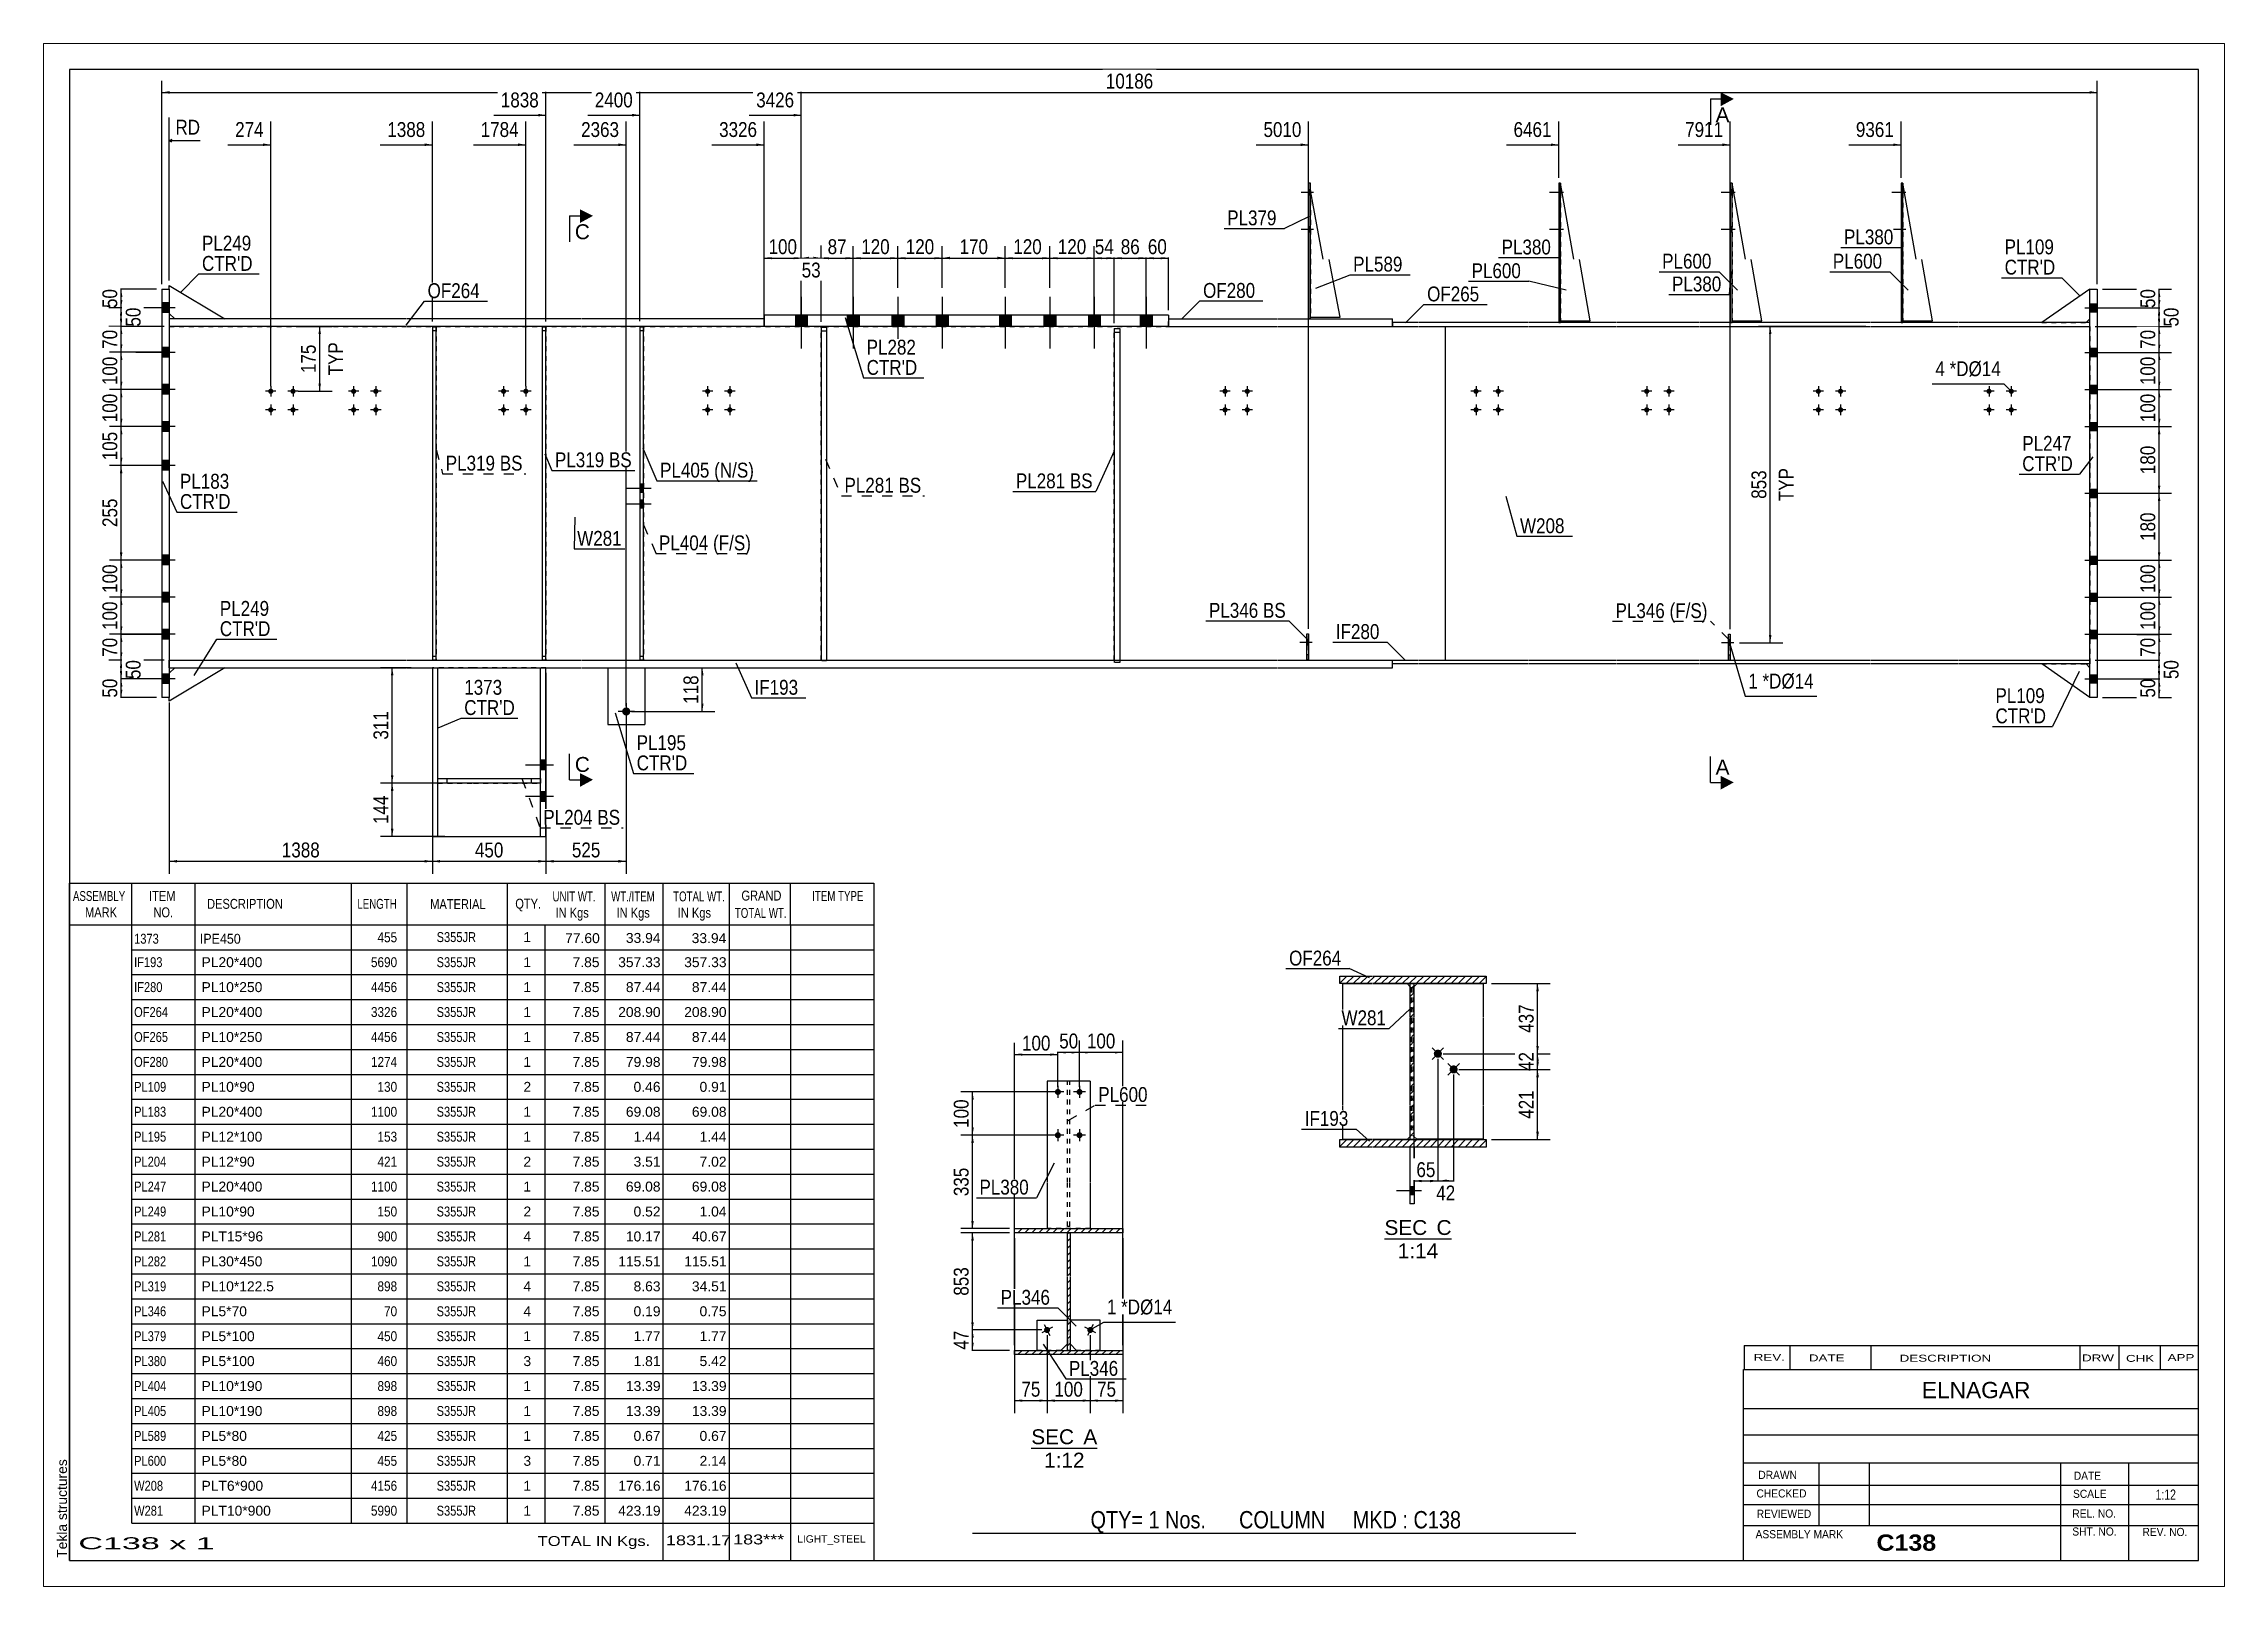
# Paper-space layout 'Layout1' of a CAD drawing. Header units: millimetres. Extents: x 0 to 420, y 0 to 297.
# The model-space entities are those that its viewports show. They can reach past a viewport. Long polylines and large blocks are cut down to what shows.
import ezdxf

# ---------------------------------------------------------------- set-up
doc = ezdxf.new("R2010")
doc.units = ezdxf.units.MM
doc.linetypes.add('DXK_LINE_DOT1', pattern=[1.8814, 0.9407, -0.9407])
doc.linetypes.add('DXK_LINE_DOT2', pattern=[3.9198, 1.9599, -1.9599])
doc.layers.add('Viewport layer', color=7, linetype='Continuous', plot=False)
doc.styles.add('Arial', font='ARIAL.TTF', dxfattribs={"height": 0.2})
doc.styles.add('Arial Bold', font='ARIALBD.TTF', dxfattribs={"height": 0.2})
doc.styles.add('Arial Narrow', font='ARIALN.TTF', dxfattribs={"height": 0.2})

# ---------------------------------------------------------------- blocks, each defined once
blk = doc.blocks.new('Unknown-623346362-1210')
at = {"color": 5, "linetype": 'Continuous'}
for p, q in [((176.87, 106.57), (-233.13, 106.57)), ((-233.13, 106.57), (-233.13, -180.43)), ((176.87, -180.43), (176.87, 106.57)), ((-233.13, -180.43), (176.87, -180.43))]:
    blk.add_line(p, q, dxfattribs=at)
at = {"color": 174, "linetype": 'Continuous', "style": 'Arial'}
blk.add_text('Tekla structures', height=1.9102, rotation=90, dxfattribs=at).set_placement((-233.63, -179.93))
blk = doc.blocks.new('Unknown-623346362-12 - 2991')
at = {"color": 1, "linetype": 'Continuous'}
blk.add_line((-47.91, -158.81), (-35.22, -158.81), dxfattribs=at)
at = {"color": 0, "linetype": 'Continuous'}
blk.add_wipeout([(-39.68, -158.06), (-39.68, -155.06), (-47.91, -155.06), (-47.91, -158.06)], dxfattribs=at)
blk.add_wipeout([(-35.22, -158.06), (-35.22, -155.06), (-37.88, -155.06), (-37.88, -158.06)], dxfattribs=at)
blk.add_wipeout([(-37.67, -162.56), (-37.67, -159.56), (-45.45, -159.56), (-45.45, -162.56)], dxfattribs=at)
at = {"color": 136, "linetype": 'Continuous', "style": 'Arial'}
for s, height, p in [('SEC', 2.865, (-47.91, -158.06)), ('A', 2.87, (-37.88, -158.06)), ('1:12', 2.865, (-45.45, -162.56))]:
    blk.add_text(s, height=height, dxfattribs=at).set_placement(p)
blk = doc.blocks.new('Unknown-623346362-14 - 1255')
at = {"color": 1, "linetype": 'Continuous'}
blk.add_line((20.11, -118.53), (33.02, -118.53), dxfattribs=at)
at = {"color": 0, "linetype": 'Continuous'}
blk.add_wipeout([(28.33, -117.78), (28.33, -114.78), (20.11, -114.78), (20.11, -117.78)], dxfattribs=at)
blk.add_wipeout([(33.02, -117.78), (33.02, -114.78), (30.13, -114.78), (30.13, -117.78)], dxfattribs=at)
blk.add_wipeout([(30.46, -122.28), (30.46, -119.28), (22.67, -119.28), (22.67, -122.28)], dxfattribs=at)
at = {"color": 136, "linetype": 'Continuous', "style": 'Arial'}
for s, height, p in [('SEC', 2.865, (20.11, -117.78)), ('C', 2.87, (30.13, -117.78)), ('1:14', 2.865, (22.67, -122.28))]:
    blk.add_text(s, height=height, dxfattribs=at).set_placement(p)
blk = doc.blocks.new('Part-623346362-1705 - 1680')
at = {"color": 7, "linetype": 'DXK_LINE_DOT1'}
for p, q in [((-123.28, 57.07), (-123.28, -7.07)), ((-122.57, 57.07), (-123.28, 57.07)), ((-123.28, 56.36), (-122.57, 56.36)), ((-122.57, 57.07), (-122.57, -7.07)), ((-123.28, -6.36), (-122.57, -6.36)), ((-123.28, -7.07), (-122.57, -7.07))]:
    blk.add_line(p, q, dxfattribs=at)
blk = doc.blocks.new('Bolt-623346362-2163 - 1680')
at = {"linetype": 'Continuous'}
for points in [[(119.94, 82.42), (119.94, 83.42), (119.59, 83.42), (119.59, 82.42)], [(119.94, 82.42), (119.94, 83.42), (119.59, 83.42), (119.59, 82.42)], [(119.94, 75.28), (119.94, 76.28), (119.59, 76.28), (119.59, 75.28)], [(119.94, 75.28), (119.94, 76.28), (119.59, 76.28), (119.59, 75.28)]]:
    blk.add_hatch(color=3, dxfattribs=at).paths.add_polyline_path(points)
at = {"color": 3, "linetype": 'Continuous'}
for p, q in [((120.51, 82.92), (117.8, 82.92)), ((120.51, 82.92), (117.8, 82.92)), ((119.94, 83.42), (119.59, 83.42)), ((119.94, 83.42), (119.59, 83.42)), ((119.94, 82.42), (119.59, 82.42)), ((119.94, 82.42), (119.59, 82.42)), ((120.51, 75.78), (117.8, 75.78)), ((120.51, 75.78), (117.8, 75.78)), ((119.94, 76.28), (119.59, 76.28)), ((119.94, 76.28), (119.59, 76.28)), ((119.94, 75.28), (119.59, 75.28)), ((119.94, 75.28), (119.59, 75.28))]:
    blk.add_line(p, q, dxfattribs=at)
blk = doc.blocks.new('Part-623346362-2196 - 1680')
at = {"color": 2, "linetype": 'Continuous'}
for p, q in [((87.07, 84.71), (86.71, 84.71)), ((86.71, 84.71), (86.71, 70.1)), ((87.07, 70.1), (87.07, 84.71)), ((86.71, 70), (86.71, 57.86)), ((87.07, 57.86), (87.07, 70))]:
    blk.add_line(p, q, dxfattribs=at)
at = {"color": 7, "linetype": 'DXK_LINE_DOT1'}
blk.add_line((86.71, 57.86), (87.07, 57.86), dxfattribs=at)
blk = doc.blocks.new('Part-623346362-2017 - 1680')
at = {"color": 2, "linetype": 'Continuous'}
for p, q in [((155.97, 64.29), (157.4, 64.29)), ((155.97, -14.29), (155.97, 64.29)), ((157.4, 64.29), (157.4, -14.29)), ((157.4, -14.29), (155.97, -14.29))]:
    blk.add_line(p, q, dxfattribs=at)
blk = doc.blocks.new('Bolt-623346362-1682 - 1680')
at = {"linetype": 'Continuous'}
for points in [[(-123.28, 26.73), (-123.28, 25.16), (-122.57, 25.16), (-122.57, 26.73)], [(-123.28, 23.7), (-123.28, 22.13), (-122.57, 22.13), (-122.57, 23.7)]]:
    blk.add_hatch(color=3, dxfattribs=at).paths.add_polyline_path(points)
at = {"color": 3, "linetype": 'Continuous'}
for p, q in [((-121.14, 25.95), (-125.99, 25.95)), ((-122.57, 26.73), (-123.28, 26.73)), ((-121.14, 22.92), (-125.99, 22.92)), ((-122.57, 25.16), (-123.28, 25.16)), ((-122.57, 23.7), (-123.28, 23.7)), ((-122.57, 22.13), (-123.28, 22.13))]:
    blk.add_line(p, q, dxfattribs=at)
blk = doc.blocks.new('Bolt-623346362-1683 - 1680')
at = {"linetype": 'Continuous'}
for points in [[(-193.88, 44.64, -1), (-194.88, 44.64, -1)], [(-189.6, 44.64, -1), (-190.6, 44.64, -1)], [(-193.88, 41.07, -1), (-194.88, 41.07, -1)], [(-189.6, 41.07, -1), (-190.6, 41.07, -1)]]:
    blk.add_hatch(color=3, dxfattribs=at).paths.add_polyline_path(points)
at = {"color": 3, "linetype": 'Continuous'}
for p, q in [((-193.38, 44.64), (-195.38, 44.64)), ((-194.38, 45.64), (-194.38, 43.64)), ((-194.38, 42.07), (-194.38, 40.07)), ((-189.1, 44.64), (-191.1, 44.64)), ((-190.1, 45.64), (-190.1, 43.64)), ((-190.1, 42.07), (-190.1, 40.07)), ((-193.38, 41.07), (-195.38, 41.07)), ((-189.1, 41.07), (-191.1, 41.07))]:
    blk.add_line(p, q, dxfattribs=at)
blk = doc.blocks.new('Bolt-623346362-1812 - 1680')
at = {"linetype": 'Continuous'}
for points in [[(-91.06, 59.29), (-93.34, 59.29), (-93.34, 57.14), (-91.06, 57.14)], [(-91.06, 59.29), (-93.34, 59.29), (-93.34, 57.14), (-91.06, 57.14)], [(-91.06, 59.29), (-93.34, 59.29), (-93.34, 57.14), (-91.06, 57.14)], [(-91.06, 59.29), (-93.34, 59.29), (-93.34, 57.14), (-91.06, 57.14)], [(-81.06, 59.29), (-83.34, 59.29), (-83.34, 57.14), (-81.06, 57.14)], [(-81.06, 59.29), (-83.34, 59.29), (-83.34, 57.14), (-81.06, 57.14)], [(-81.06, 59.29), (-83.34, 59.29), (-83.34, 57.14), (-81.06, 57.14)], [(-81.06, 59.29), (-83.34, 59.29), (-83.34, 57.14), (-81.06, 57.14)], [(-72.49, 59.29), (-74.77, 59.29), (-74.77, 57.14), (-72.49, 57.14)], [(-72.49, 59.29), (-74.77, 59.29), (-74.77, 57.14), (-72.49, 57.14)], [(-72.49, 59.29), (-74.77, 59.29), (-74.77, 57.14), (-72.49, 57.14)], [(-72.49, 59.29), (-74.77, 59.29), (-74.77, 57.14), (-72.49, 57.14)], [(-63.92, 59.29), (-66.2, 59.29), (-66.2, 57.14), (-63.92, 57.14)], [(-63.92, 59.29), (-66.2, 59.29), (-66.2, 57.14), (-63.92, 57.14)], [(-63.92, 59.29), (-66.2, 59.29), (-66.2, 57.14), (-63.92, 57.14)], [(-63.92, 59.29), (-66.2, 59.29), (-66.2, 57.14), (-63.92, 57.14)], [(-51.77, 59.29), (-54.06, 59.29), (-54.06, 57.14), (-51.77, 57.14)], [(-51.77, 59.29), (-54.06, 59.29), (-54.06, 57.14), (-51.77, 57.14)], [(-51.77, 59.29), (-54.06, 59.29), (-54.06, 57.14), (-51.77, 57.14)], [(-51.77, 59.29), (-54.06, 59.29), (-54.06, 57.14), (-51.77, 57.14)], [(-43.2, 59.29), (-45.49, 59.29), (-45.49, 57.14), (-43.2, 57.14)], [(-43.2, 59.29), (-45.49, 59.29), (-45.49, 57.14), (-43.2, 57.14)], [(-43.2, 59.29), (-45.49, 59.29), (-45.49, 57.14), (-43.2, 57.14)], [(-43.2, 59.29), (-45.49, 59.29), (-45.49, 57.14), (-43.2, 57.14)], [(-34.63, 59.29), (-36.92, 59.29), (-36.92, 57.14), (-34.63, 57.14)], [(-34.63, 59.29), (-36.92, 59.29), (-36.92, 57.14), (-34.63, 57.14)], [(-34.63, 59.29), (-36.92, 59.29), (-36.92, 57.14), (-34.63, 57.14)], [(-34.63, 59.29), (-36.92, 59.29), (-36.92, 57.14), (-34.63, 57.14)], [(-24.63, 59.29), (-26.92, 59.29), (-26.92, 57.14), (-24.63, 57.14)], [(-24.63, 59.29), (-26.92, 59.29), (-26.92, 57.14), (-24.63, 57.14)], [(-24.63, 59.29), (-26.92, 59.29), (-26.92, 57.14), (-24.63, 57.14)], [(-24.63, 59.29), (-26.92, 59.29), (-26.92, 57.14), (-24.63, 57.14)]]:
    blk.add_hatch(color=3, dxfattribs=at).paths.add_polyline_path(points)
at = {"color": 3, "linetype": 'Continuous'}
for p, q in [((-93.34, 59.29), (-93.34, 57.14)), ((-93.34, 59.29), (-93.34, 57.14)), ((-93.34, 59.29), (-93.34, 57.14)), ((-93.34, 59.29), (-93.34, 57.14)), ((-92.2, 62.84), (-92.2, 52.86)), ((-92.2, 62.84), (-92.2, 52.86)), ((-92.2, 62.84), (-92.2, 52.86)), ((-92.2, 62.84), (-92.2, 52.86)), ((-91.06, 59.29), (-91.06, 57.14)), ((-91.06, 59.29), (-91.06, 57.14)), ((-91.06, 59.29), (-91.06, 57.14)), ((-91.06, 59.29), (-91.06, 57.14)), ((-83.34, 59.29), (-83.34, 57.14)), ((-83.34, 59.29), (-83.34, 57.14)), ((-83.34, 59.29), (-83.34, 57.14)), ((-83.34, 59.29), (-83.34, 57.14)), ((-82.2, 62.84), (-82.2, 52.86)), ((-82.2, 62.84), (-82.2, 52.86)), ((-82.2, 62.84), (-82.2, 52.86)), ((-82.2, 62.84), (-82.2, 52.86)), ((-81.06, 59.29), (-81.06, 57.14)), ((-81.06, 59.29), (-81.06, 57.14)), ((-81.06, 59.29), (-81.06, 57.14)), ((-81.06, 59.29), (-81.06, 57.14)), ((-74.77, 59.29), (-74.77, 57.14)), ((-74.77, 59.29), (-74.77, 57.14)), ((-74.77, 59.29), (-74.77, 57.14)), ((-74.77, 59.29), (-74.77, 57.14)), ((-73.63, 62.84), (-73.63, 52.86)), ((-73.63, 62.84), (-73.63, 52.86)), ((-73.63, 62.84), (-73.63, 52.86)), ((-73.63, 62.84), (-73.63, 52.86)), ((-72.49, 59.29), (-72.49, 57.14)), ((-72.49, 59.29), (-72.49, 57.14)), ((-72.49, 59.29), (-72.49, 57.14)), ((-72.49, 59.29), (-72.49, 57.14)), ((-66.2, 59.29), (-66.2, 57.14)), ((-66.2, 59.29), (-66.2, 57.14)), ((-66.2, 59.29), (-66.2, 57.14)), ((-66.2, 59.29), (-66.2, 57.14)), ((-65.06, 62.84), (-65.06, 52.86)), ((-65.06, 62.84), (-65.06, 52.86)), ((-65.06, 62.84), (-65.06, 52.86)), ((-65.06, 62.84), (-65.06, 52.86)), ((-63.92, 59.29), (-63.92, 57.14)), ((-63.92, 59.29), (-63.92, 57.14)), ((-63.92, 59.29), (-63.92, 57.14)), ((-63.92, 59.29), (-63.92, 57.14)), ((-54.06, 59.29), (-54.06, 57.14)), ((-54.06, 59.29), (-54.06, 57.14)), ((-54.06, 59.29), (-54.06, 57.14)), ((-54.06, 59.29), (-54.06, 57.14)), ((-52.92, 62.84), (-52.92, 52.86)), ((-52.92, 62.84), (-52.92, 52.86)), ((-52.92, 62.84), (-52.92, 52.86)), ((-52.92, 62.84), (-52.92, 52.86)), ((-51.77, 59.29), (-51.77, 57.14)), ((-51.77, 59.29), (-51.77, 57.14)), ((-51.77, 59.29), (-51.77, 57.14)), ((-51.77, 59.29), (-51.77, 57.14)), ((-45.49, 59.29), (-45.49, 57.14)), ((-45.49, 59.29), (-45.49, 57.14)), ((-45.49, 59.29), (-45.49, 57.14)), ((-45.49, 59.29), (-45.49, 57.14)), ((-44.34, 62.84), (-44.34, 52.86)), ((-44.34, 62.84), (-44.34, 52.86)), ((-44.34, 62.84), (-44.34, 52.86)), ((-44.34, 62.84), (-44.34, 52.86)), ((-43.2, 59.29), (-43.2, 57.14)), ((-43.2, 59.29), (-43.2, 57.14)), ((-43.2, 59.29), (-43.2, 57.14)), ((-43.2, 59.29), (-43.2, 57.14)), ((-36.92, 59.29), (-36.92, 57.14)), ((-36.92, 59.29), (-36.92, 57.14)), ((-36.92, 59.29), (-36.92, 57.14)), ((-36.92, 59.29), (-36.92, 57.14)), ((-35.77, 62.84), (-35.77, 52.86)), ((-35.77, 62.84), (-35.77, 52.86)), ((-35.77, 62.84), (-35.77, 52.86)), ((-35.77, 62.84), (-35.77, 52.86)), ((-34.63, 59.29), (-34.63, 57.14)), ((-34.63, 59.29), (-34.63, 57.14)), ((-34.63, 59.29), (-34.63, 57.14)), ((-34.63, 59.29), (-34.63, 57.14)), ((-26.92, 59.29), (-26.92, 57.14)), ((-26.92, 59.29), (-26.92, 57.14)), ((-26.92, 59.29), (-26.92, 57.14)), ((-26.92, 59.29), (-26.92, 57.14)), ((-25.77, 62.84), (-25.77, 52.86)), ((-25.77, 62.84), (-25.77, 52.86)), ((-25.77, 62.84), (-25.77, 52.86)), ((-25.77, 62.84), (-25.77, 52.86)), ((-24.63, 59.29), (-24.63, 57.14)), ((-24.63, 59.29), (-24.63, 57.14)), ((-24.63, 59.29), (-24.63, 57.14)), ((-24.63, 59.29), (-24.63, 57.14))]:
    blk.add_line(p, q, dxfattribs=at)
blk = doc.blocks.new('Part-623346362-2191 - 1680')
at = {"color": 2, "linetype": 'Continuous'}
for p, q in [((5.85, 84.71), (5.49, 84.71)), ((5.49, 84.71), (5.49, 70.1)), ((5.85, 70.1), (5.85, 84.71)), ((5.49, 70), (5.49, 58.57)), ((5.85, 58.57), (5.85, 70))]:
    blk.add_line(p, q, dxfattribs=at)
at = {"color": 7, "linetype": 'DXK_LINE_DOT1'}
blk.add_line((5.85, 58.57), (5.49, 58.57), dxfattribs=at)
blk = doc.blocks.new('Part-623346362-1749 - 1680')
at = {"color": 2, "linetype": 'Continuous'}
for p, q in [((-163.24, 57.07), (-163.24, -7.07)), ((-163.24, 57.07), (-162.53, 57.07)), ((-162.53, -7.07), (-162.53, 57.07)), ((-163.24, -7.07), (-162.53, -7.07))]:
    blk.add_line(p, q, dxfattribs=at)
at = {"color": 7, "linetype": 'DXK_LINE_DOT1'}
for p, q in [((-163.24, 56.36), (-162.53, 56.36)), ((-163.24, -6.36), (-162.53, -6.36))]:
    blk.add_line(p, q, dxfattribs=at)
blk = doc.blocks.new('Part-623346362-1727 - 1680')
at = {"color": 7, "linetype": 'DXK_LINE_DOT1'}
for p, q in [((-142.09, 57.07), (-142.09, -7.07)), ((-141.38, 57.07), (-142.09, 57.07)), ((-142.09, 56.36), (-141.38, 56.36)), ((-141.38, 57.07), (-141.38, -7.07)), ((-142.09, -6.36), (-141.38, -6.36)), ((-142.09, -7.07), (-141.38, -7.07))]:
    blk.add_line(p, q, dxfattribs=at)
blk = doc.blocks.new('Part-623346362-1913 - 1680')
at = {"color": 2, "linetype": 'Continuous'}
for p, q in [((89.64, 70.1), (87.07, 84.71)), ((92.78, 58.21), (90.71, 70)), ((87.07, 58.21), (92.78, 58.21))]:
    blk.add_line(p, q, dxfattribs=at)
at = {"color": 7, "linetype": 'DXK_LINE_DOT1'}
for p, q in [((87.07, 84.71), (87.07, 70.1)), ((87.07, 70), (87.07, 58.21))]:
    blk.add_line(p, q, dxfattribs=at)
blk = doc.blocks.new('Bolt-623346362-2204 - 1680')
at = {"linetype": 'Continuous'}
for points in [[(54.02, 82.42), (54.02, 83.42), (53.66, 83.42), (53.66, 82.42)], [(54.02, 82.42), (54.02, 83.42), (53.66, 83.42), (53.66, 82.42)], [(54.02, 75.28), (54.02, 76.28), (53.66, 76.28), (53.66, 75.28)], [(54.02, 75.28), (54.02, 76.28), (53.66, 76.28), (53.66, 75.28)]]:
    blk.add_hatch(color=3, dxfattribs=at).paths.add_polyline_path(points)
at = {"color": 3, "linetype": 'Continuous'}
for p, q in [((54.59, 82.92), (51.87, 82.92)), ((54.59, 82.92), (51.87, 82.92)), ((54.02, 83.42), (53.66, 83.42)), ((54.02, 83.42), (53.66, 83.42)), ((54.02, 82.42), (53.66, 82.42)), ((54.02, 82.42), (53.66, 82.42)), ((54.59, 75.78), (51.87, 75.78)), ((54.59, 75.78), (51.87, 75.78)), ((54.02, 76.28), (53.66, 76.28)), ((54.02, 76.28), (53.66, 76.28)), ((54.02, 75.28), (53.66, 75.28)), ((54.02, 75.28), (53.66, 75.28))]:
    blk.add_line(p, q, dxfattribs=at)
blk = doc.blocks.new('Part-623346362-1778 - 1680')
at = {"color": 2, "linetype": 'Continuous'}
for p, q in [((-88.4, 57.01), (-88.4, -7.14)), ((-88.4, 57.01), (-87.33, 57.01)), ((-87.33, 57.01), (-87.33, -7.14))]:
    blk.add_line(p, q, dxfattribs=at)
at = {"color": 7, "linetype": 'DXK_LINE_DOT1'}
for p, q in [((-88.4, 56.29), (-87.33, 56.29)), ((-88.4, -7.14), (-88.4, -7.28)), ((-87.33, -7.28), (-88.4, -7.28)), ((-87.33, -7.14), (-87.33, -7.28))]:
    blk.add_line(p, q, dxfattribs=at)
blk = doc.blocks.new('Part-623346362-2093 - 1680')
at = {"color": 7, "linetype": 'DXK_LINE_DOT1'}
for p, q in [((86.35, -7.14), (86.35, -2.14)), ((86.35, -2.14), (86.71, -2.14)), ((86.71, -7.14), (86.71, -2.14)), ((86.35, -6.07), (86.71, -6.07))]:
    blk.add_line(p, q, dxfattribs=at)
blk = doc.blocks.new('Part-623346362-1783 - 1680')
at = {"color": 2, "linetype": 'Continuous'}
for p, q in [((-31.93, 56.74), (-31.93, -7.14)), ((-31.93, 56.74), (-30.85, 56.74)), ((-30.85, 56.74), (-30.85, -7.14))]:
    blk.add_line(p, q, dxfattribs=at)
at = {"color": 7, "linetype": 'DXK_LINE_DOT1'}
for p, q in [((-31.93, 56.02), (-30.85, 56.02)), ((-31.93, -7.14), (-31.93, -7.55)), ((-30.85, -7.55), (-31.93, -7.55)), ((-30.85, -7.14), (-30.85, -7.55))]:
    blk.add_line(p, q, dxfattribs=at)
blk = doc.blocks.new('Part-623346362-1805 - 1680')
at = {"color": 7, "linetype": 'DXK_LINE_DOT1'}
for p, q in [((-88.4, -7.14), (-88.4, 57.01)), ((-88.4, 57.01), (-87.33, 57.01)), ((-87.33, 57.01), (-87.33, -7.14))]:
    blk.add_line(p, q, dxfattribs=at)
blk = doc.blocks.new('Part-623346362-1810 - 1680')
at = {"color": 7, "linetype": 'DXK_LINE_DOT1'}
for p, q in [((-31.93, -7.14), (-31.93, 56.74)), ((-31.93, 56.74), (-30.85, 56.74)), ((-30.85, 56.74), (-30.85, -7.14))]:
    blk.add_line(p, q, dxfattribs=at)
blk = doc.blocks.new('Bolt-623346362-2202 - 1680')
at = {"linetype": 'Continuous'}
for points in [[(38.24, 44.64, -1), (37.24, 44.64, -1)], [(42.52, 44.64, -1), (41.52, 44.64, -1)], [(38.24, 41.07, -1), (37.24, 41.07, -1)], [(42.52, 41.07, -1), (41.52, 41.07, -1)]]:
    blk.add_hatch(color=3, dxfattribs=at).paths.add_polyline_path(points)
at = {"color": 3, "linetype": 'Continuous'}
for p, q in [((38.74, 44.64), (36.74, 44.64)), ((37.74, 45.64), (37.74, 43.64)), ((37.74, 42.07), (37.74, 40.07)), ((43.02, 44.64), (41.02, 44.64)), ((42.02, 45.64), (42.02, 43.64)), ((42.02, 42.07), (42.02, 40.07)), ((38.74, 41.07), (36.74, 41.07)), ((43.02, 41.07), (41.02, 41.07))]:
    blk.add_line(p, q, dxfattribs=at)
blk = doc.blocks.new('Bolt-623346362-1811 - 1680')
at = {"linetype": 'Continuous'}
for points in [[(-10.1, 44.64, -1), (-11.1, 44.64, -1)], [(-5.82, 44.64, -1), (-6.82, 44.64, -1)], [(-10.1, 41.07, -1), (-11.1, 41.07, -1)], [(-5.82, 41.07, -1), (-6.82, 41.07, -1)]]:
    blk.add_hatch(color=3, dxfattribs=at).paths.add_polyline_path(points)
at = {"color": 3, "linetype": 'Continuous'}
for p, q in [((-9.6, 44.64), (-11.6, 44.64)), ((-10.6, 45.64), (-10.6, 43.64)), ((-10.6, 42.07), (-10.6, 40.07)), ((-5.32, 44.64), (-7.32, 44.64)), ((-6.32, 45.64), (-6.32, 43.64)), ((-6.32, 42.07), (-6.32, 40.07)), ((-9.6, 41.07), (-11.6, 41.07)), ((-5.32, 41.07), (-7.32, 41.07))]:
    blk.add_line(p, q, dxfattribs=at)
blk = doc.blocks.new('Part-623346362-2151 - 1680')
at = {"color": 2, "linetype": 'Continuous'}
for p, q in [((-203.21, -8.57), (-213.93, -15)), ((-212.86, -8.57), (-213.93, -9.64)), ((-213.93, -15), (-213.93, -14.29))]:
    blk.add_line(p, q, dxfattribs=at)
at = {"color": 7, "linetype": 'DXK_LINE_DOT1'}
for p, q in [((-213.93, -9.64), (-213.93, -14.29)), ((-212.86, -8.57), (-203.21, -8.57))]:
    blk.add_line(p, q, dxfattribs=at)
blk = doc.blocks.new('Bolt-623346362-1814 - 1680')
at = {"linetype": 'Continuous'}
for points in [[(-149.05, 44.64, -1), (-150.05, 44.64, -1)], [(-144.76, 44.64, -1), (-145.76, 44.64, -1)], [(-149.05, 41.07, -1), (-150.05, 41.07, -1)], [(-144.76, 41.07, -1), (-145.76, 41.07, -1)]]:
    blk.add_hatch(color=3, dxfattribs=at).paths.add_polyline_path(points)
at = {"color": 3, "linetype": 'Continuous'}
for p, q in [((-148.55, 44.64), (-150.55, 44.64)), ((-149.55, 45.64), (-149.55, 43.64)), ((-149.55, 42.07), (-149.55, 40.07)), ((-144.26, 44.64), (-146.26, 44.64)), ((-145.26, 45.64), (-145.26, 43.64)), ((-145.26, 42.07), (-145.26, 40.07)), ((-148.55, 41.07), (-150.55, 41.07)), ((-144.26, 41.07), (-146.26, 41.07))]:
    blk.add_line(p, q, dxfattribs=at)
blk = doc.blocks.new('Bolt-623346362-2162 - 1680')
at = {"linetype": 'Continuous'}
for points in [[(155.97, 61.5), (155.97, 59.93), (157.4, 59.93), (157.4, 61.5)], [(155.97, 61.5), (155.97, 59.93), (157.4, 59.93), (157.4, 61.5)], [(155.97, 52.93), (155.97, 51.36), (157.4, 51.36), (157.4, 52.93)], [(155.97, 52.93), (155.97, 51.36), (157.4, 51.36), (157.4, 52.93)], [(155.97, 45.79), (155.97, 44.21), (157.4, 44.21), (157.4, 45.79)], [(155.97, 45.79), (155.97, 44.21), (157.4, 44.21), (157.4, 45.79)], [(155.97, 38.64), (155.97, 37.07), (157.4, 37.07), (157.4, 38.64)], [(155.97, 38.64), (155.97, 37.07), (157.4, 37.07), (157.4, 38.64)], [(155.97, 25.79), (155.97, 24.21), (157.4, 24.21), (157.4, 25.79)], [(155.97, 25.79), (155.97, 24.21), (157.4, 24.21), (157.4, 25.79)], [(155.97, 12.93), (155.97, 11.36), (157.4, 11.36), (157.4, 12.93)], [(155.97, 12.93), (155.97, 11.36), (157.4, 11.36), (157.4, 12.93)], [(155.97, 5.79), (155.97, 4.21), (157.4, 4.21), (157.4, 5.79)], [(155.97, 5.79), (155.97, 4.21), (157.4, 4.21), (157.4, 5.79)], [(155.97, -1.36), (155.97, -2.93), (157.4, -2.93), (157.4, -1.36)], [(155.97, -1.36), (155.97, -2.93), (157.4, -2.93), (157.4, -1.36)], [(155.97, -9.93), (155.97, -11.5), (157.4, -11.5), (157.4, -9.93)], [(155.97, -9.93), (155.97, -11.5), (157.4, -11.5), (157.4, -9.93)]]:
    blk.add_hatch(color=3, dxfattribs=at).paths.add_polyline_path(points)
at = {"color": 3, "linetype": 'Continuous'}
for p, q in [((155.01, 60.71), (161.68, 60.71)), ((155.01, 60.71), (161.68, 60.71)), ((155.97, 61.5), (157.4, 61.5)), ((155.97, 61.5), (157.4, 61.5)), ((155.97, 59.93), (157.4, 59.93)), ((155.97, 59.93), (157.4, 59.93)), ((155.01, 52.14), (161.68, 52.14)), ((155.01, 52.14), (161.68, 52.14)), ((155.97, 52.93), (157.4, 52.93)), ((155.97, 52.93), (157.4, 52.93)), ((155.97, 51.36), (157.4, 51.36)), ((155.97, 51.36), (157.4, 51.36)), ((155.01, 45), (161.68, 45)), ((155.01, 45), (161.68, 45)), ((155.97, 45.79), (157.4, 45.79)), ((155.97, 45.79), (157.4, 45.79)), ((155.97, 44.21), (157.4, 44.21)), ((155.97, 44.21), (157.4, 44.21)), ((155.01, 37.86), (161.68, 37.86)), ((155.01, 37.86), (161.68, 37.86)), ((155.97, 38.64), (157.4, 38.64)), ((155.97, 38.64), (157.4, 38.64)), ((155.97, 37.07), (157.4, 37.07)), ((155.97, 37.07), (157.4, 37.07)), ((155.97, 25.79), (157.4, 25.79)), ((155.97, 25.79), (157.4, 25.79)), ((155.01, 25), (161.68, 25)), ((155.01, 25), (161.68, 25)), ((155.97, 24.21), (157.4, 24.21)), ((155.97, 24.21), (157.4, 24.21)), ((155.97, 12.93), (157.4, 12.93)), ((155.97, 12.93), (157.4, 12.93)), ((155.01, 12.14), (161.68, 12.14)), ((155.01, 12.14), (161.68, 12.14)), ((155.97, 11.36), (157.4, 11.36)), ((155.97, 11.36), (157.4, 11.36)), ((155.01, 5), (161.68, 5)), ((155.01, 5), (161.68, 5)), ((155.97, 5.79), (157.4, 5.79)), ((155.97, 5.79), (157.4, 5.79)), ((155.97, 4.21), (157.4, 4.21)), ((155.97, 4.21), (157.4, 4.21)), ((155.01, -2.14), (161.68, -2.14)), ((155.01, -2.14), (161.68, -2.14)), ((155.97, -1.36), (157.4, -1.36)), ((155.97, -1.36), (157.4, -1.36)), ((155.97, -2.93), (157.4, -2.93)), ((155.97, -2.93), (157.4, -2.93)), ((155.01, -10.71), (161.68, -10.71)), ((155.01, -10.71), (161.68, -10.71)), ((155.97, -9.93), (157.4, -9.93)), ((155.97, -9.93), (157.4, -9.93)), ((155.97, -11.5), (157.4, -11.5)), ((155.97, -11.5), (157.4, -11.5))]:
    blk.add_line(p, q, dxfattribs=at)
blk = doc.blocks.new('Part-623346362-1819 - 1680')
at = {"color": 2, "linetype": 'Continuous'}
for p, q in [((-142.09, 57.07), (-142.09, -7.07)), ((-142.09, 57.07), (-141.38, 57.07)), ((-141.38, -7.07), (-141.38, 57.07)), ((-142.09, -7.07), (-141.38, -7.07))]:
    blk.add_line(p, q, dxfattribs=at)
blk = doc.blocks.new('Bolt-623346362-11619 - 1680')
at = {"linetype": 'Continuous'}
for points in [[(-142.42, -26.39), (-142.42, -28.25), (-141.38, -28.25), (-141.38, -26.39)], [(-142.42, -32.46), (-142.42, -34.32), (-141.38, -34.32), (-141.38, -32.46)]]:
    blk.add_hatch(color=3, dxfattribs=at).paths.add_polyline_path(points)
at = {"color": 3, "linetype": 'Continuous'}
for p, q in [((-139.95, -27.32), (-145.31, -27.32)), ((-141.38, -26.39), (-142.42, -26.39)), ((-141.38, -28.25), (-142.42, -28.25)), ((-139.95, -33.39), (-145.31, -33.39)), ((-141.38, -32.46), (-142.42, -32.46)), ((-141.38, -34.32), (-142.42, -34.32))]:
    blk.add_line(p, q, dxfattribs=at)
blk = doc.blocks.new('Part-623346362-2088 - 1680')
at = {"color": 2, "linetype": 'Continuous'}
for p, q in [((155.97, 64.29), (146.68, 57.86)), ((155.25, 57.86), (155.97, 58.57))]:
    blk.add_line(p, q, dxfattribs=at)
at = {"color": 7, "linetype": 'DXK_LINE_DOT1'}
for p, q in [((155.97, 58.57), (155.97, 64.29)), ((146.68, 57.86), (155.25, 57.86))]:
    blk.add_line(p, q, dxfattribs=at)
blk = doc.blocks.new('Part-623346362-1841 - 1680')
at = {"color": 2, "linetype": 'Continuous'}
for p, q in [((-123.28, 57.07), (-123.28, -7.07)), ((-123.28, 57.07), (-122.57, 57.07)), ((-122.57, -7.07), (-122.57, 57.07)), ((-123.28, -7.07), (-122.57, -7.07))]:
    blk.add_line(p, q, dxfattribs=at)
blk = doc.blocks.new('Part-623346362-2122 - 1680')
at = {"color": 2, "linetype": 'Continuous'}
for p, q in [((-215.36, 64.29), (-213.93, 64.29)), ((-215.36, 64.29), (-215.36, -14.29)), ((-213.93, 64.29), (-213.93, -14.29)), ((-213.93, -14.29), (-215.36, -14.29))]:
    blk.add_line(p, q, dxfattribs=at)
blk = doc.blocks.new('Part-623346362-1863 - 1680')
at = {"color": 2, "linetype": 'Continuous'}
for p, q in [((8.33, 70.1), (5.85, 83.28)), ((11.57, 58.93), (9.48, 70)), ((5.85, 58.93), (11.57, 58.93))]:
    blk.add_line(p, q, dxfattribs=at)
at = {"color": 7, "linetype": 'DXK_LINE_DOT1'}
for p, q in [((5.85, 83.28), (5.85, 70.1)), ((5.85, 70), (5.85, 58.93))]:
    blk.add_line(p, q, dxfattribs=at)
blk = doc.blocks.new('Part-623346362-1885 - 1680')
at = {"color": 7, "linetype": 'DXK_LINE_DOT1'}
for p, q in [((5.14, -7.07), (5.14, -2.07)), ((5.14, -2.07), (5.49, -2.07)), ((5.49, -7.07), (5.49, -2.07)), ((5.14, -6), (5.49, -6)), ((5.49, -7.07), (5.14, -7.07))]:
    blk.add_line(p, q, dxfattribs=at)
blk = doc.blocks.new('Part-623346362-1907 - 1680')
at = {"color": 2, "linetype": 'Continuous'}
for p, q in [((119.94, 84.71), (119.59, 84.71)), ((119.59, 84.71), (119.59, 70.1)), ((119.94, 70.1), (119.94, 84.71)), ((119.59, 70), (119.59, 57.86)), ((119.94, 57.86), (119.94, 70))]:
    blk.add_line(p, q, dxfattribs=at)
at = {"color": 7, "linetype": 'DXK_LINE_DOT1'}
blk.add_line((119.59, 57.86), (119.94, 57.86), dxfattribs=at)
blk = doc.blocks.new('Bolt-623346362-1908 - 1680')
at = {"linetype": 'Continuous'}
for points in [[(87.07, 82.42), (87.07, 83.42), (86.71, 83.42), (86.71, 82.42)], [(87.07, 82.42), (87.07, 83.42), (86.71, 83.42), (86.71, 82.42)], [(87.07, 75.28), (87.07, 76.28), (86.71, 76.28), (86.71, 75.28)], [(87.07, 75.28), (87.07, 76.28), (86.71, 76.28), (86.71, 75.28)]]:
    blk.add_hatch(color=3, dxfattribs=at).paths.add_polyline_path(points)
at = {"color": 3, "linetype": 'Continuous'}
for p, q in [((87.64, 82.92), (84.93, 82.92)), ((87.64, 82.92), (84.93, 82.92)), ((87.07, 83.42), (86.71, 83.42)), ((87.07, 83.42), (86.71, 83.42)), ((87.07, 82.42), (86.71, 82.42)), ((87.07, 82.42), (86.71, 82.42)), ((87.64, 75.78), (84.93, 75.78)), ((87.64, 75.78), (84.93, 75.78)), ((87.07, 76.28), (86.71, 76.28)), ((87.07, 76.28), (86.71, 76.28)), ((87.07, 75.28), (86.71, 75.28)), ((87.07, 75.28), (86.71, 75.28))]:
    blk.add_line(p, q, dxfattribs=at)
blk = doc.blocks.new('Part-623346362-2083 - 1680')
at = {"color": 2, "linetype": 'Continuous'}
for p, q in [((-213.93, -8.57), (-213.93, -7.14)), ((-213.93, -7.14), (-184.31, -7.14)), ((-184.21, -7.14), (-168.36, -7.14)), ((-168.26, -7.14), (-155.43, -7.14)), ((-155.33, -7.14), (-134.59, -7.14)), ((-134.49, -7.14), (-116.14, -7.14)), ((-116.04, -7.14), (-16.49, -7.14)), ((-16.39, -7.14), (-0.53, -7.14)), ((-0.43, -7.14), (16.57, -7.14)), ((16.67, -7.14), (21.67, -7.14)), ((21.67, -8.57), (21.67, -7.14)), ((-213.93, -8.57), (-184.31, -8.57)), ((-184.21, -8.57), (-168.36, -8.57)), ((-168.26, -8.57), (-155.43, -8.57)), ((-155.33, -8.57), (-134.59, -8.57)), ((-134.49, -8.57), (-116.14, -8.57)), ((-116.04, -8.57), (-16.49, -8.57)), ((-16.39, -8.57), (-0.53, -8.57)), ((-0.43, -8.57), (16.57, -8.57)), ((16.67, -8.57), (21.67, -8.57))]:
    blk.add_line(p, q, dxfattribs=at)
blk = doc.blocks.new('Part-623346362-1966 - 1680')
at = {"color": 2, "linetype": 'Continuous'}
for p, q in [((155.97, -14.29), (146.68, -7.86)), ((155.25, -7.86), (155.97, -8.57))]:
    blk.add_line(p, q, dxfattribs=at)
at = {"color": 7, "linetype": 'DXK_LINE_DOT1'}
for p, q in [((146.68, -7.86), (155.25, -7.86)), ((155.97, -14.29), (155.97, -8.57))]:
    blk.add_line(p, q, dxfattribs=at)
blk = doc.blocks.new('Part-623346362-2318 - 1680')
at = {"color": 2, "linetype": 'Continuous'}
for p, q in [((-21.49, 58.57), (-16.49, 58.57)), ((-21.49, 57.14), (-16.49, 57.14)), ((-16.39, 58.57), (-0.53, 58.57)), ((-16.39, 57.14), (-0.53, 57.14)), ((-0.43, 58.57), (16.57, 58.57)), ((-0.43, 57.14), (16.57, 57.14)), ((16.67, 58.57), (21.67, 58.57)), ((16.67, 57.14), (21.67, 57.14)), ((21.67, 57.14), (21.67, 58.57))]:
    blk.add_line(p, q, dxfattribs=at)
at = {"color": 7, "linetype": 'DXK_LINE_DOT1'}
blk.add_line((-21.49, 57.14), (-21.49, 58.57), dxfattribs=at)
blk = doc.blocks.new('Part-623346362-1988 - 1680')
at = {"color": 7, "linetype": 'DXK_LINE_DOT1'}
for p, q in [((31.77, 57.14), (31.77, -7.14)), ((31.77, 57.14), (47.81, 57.14)), ((47.91, 57.14), (64.73, 57.14)), ((64.83, 57.14), (80.68, 57.14)), ((80.78, 57.14), (97.78, 57.14)), ((97.88, 57.14), (113.74, 57.14)), ((113.84, 57.14), (130.66, 57.14)), ((130.76, 57.14), (155.97, 57.14)), ((155.97, 57.14), (155.97, -7.14)), ((31.77, -7.14), (47.81, -7.14)), ((47.91, -7.14), (64.73, -7.14)), ((64.83, -7.14), (80.68, -7.14)), ((80.78, -7.14), (97.78, -7.14)), ((97.88, -7.14), (113.74, -7.14)), ((113.84, -7.14), (130.66, -7.14)), ((130.76, -7.14), (155.97, -7.14))]:
    blk.add_line(p, q, dxfattribs=at)
blk = doc.blocks.new('Part-623346362-2039 - 1680')
at = {"color": 2, "linetype": 'Continuous'}
for p, q in [((-213.93, 58.57), (-213.93, 57.14)), ((-184.31, 58.57), (-213.93, 58.57)), ((-184.31, 57.14), (-213.93, 57.14)), ((-168.36, 58.57), (-184.21, 58.57)), ((-168.36, 57.14), (-184.21, 57.14)), ((-155.43, 58.57), (-168.26, 58.57)), ((-155.43, 57.14), (-168.26, 57.14)), ((-134.59, 58.57), (-155.33, 58.57)), ((-134.59, 57.14), (-155.33, 57.14)), ((-116.14, 58.57), (-134.49, 58.57)), ((-116.14, 57.14), (-134.49, 57.14)), ((-99.34, 58.57), (-116.04, 58.57)), ((-99.34, 57.14), (-116.04, 57.14))]:
    blk.add_line(p, q, dxfattribs=at)
at = {"color": 7, "linetype": 'DXK_LINE_DOT1'}
blk.add_line((-99.34, 57.14), (-99.34, 58.57), dxfattribs=at)
blk = doc.blocks.new('Part-623346362-2061 - 1680')
at = {"color": 2, "linetype": 'Continuous'}
for p, q in [((26.67, 57.86), (21.67, 57.86)), ((21.67, 57.14), (26.67, 57.14)), ((47.81, 57.86), (26.77, 57.86)), ((26.77, 57.14), (47.81, 57.14)), ((64.73, 57.86), (47.91, 57.86)), ((47.91, 57.14), (64.73, 57.14)), ((80.68, 57.86), (64.83, 57.86)), ((64.83, 57.14), (80.68, 57.14)), ((97.78, 57.86), (80.78, 57.86)), ((80.78, 57.14), (97.78, 57.14)), ((113.74, 57.86), (97.88, 57.86)), ((97.88, 57.14), (113.74, 57.14)), ((130.66, 57.86), (113.84, 57.86)), ((113.84, 57.14), (130.66, 57.14)), ((155.97, 57.86), (130.76, 57.86)), ((130.76, 57.14), (155.97, 57.14))]:
    blk.add_line(p, q, dxfattribs=at)
at = {"color": 7, "linetype": 'DXK_LINE_DOT1'}
for p, q in [((21.67, 57.86), (21.67, 57.14)), ((155.97, 57.14), (155.97, 57.86))]:
    blk.add_line(p, q, dxfattribs=at)
blk = doc.blocks.new('Part-623346362-2156 - 1680')
at = {"color": 2, "linetype": 'Continuous'}
for p, q in [((-213.93, 64.29), (-213.93, 65)), ((-213.93, 65), (-203.21, 58.57)), ((-213.93, 59.64), (-212.86, 58.57))]:
    blk.add_line(p, q, dxfattribs=at)
at = {"color": 7, "linetype": 'DXK_LINE_DOT1'}
for p, q in [((-213.93, 64.29), (-213.93, 59.64)), ((-203.21, 58.57), (-212.86, 58.57))]:
    blk.add_line(p, q, dxfattribs=at)
blk = doc.blocks.new('Part-623346362-2161 - 1680')
at = {"color": 7, "linetype": 'DXK_LINE_DOT1'}
for p, q in [((-213.93, 57.14), (-213.93, -7.14)), ((-213.93, 57.14), (-184.31, 57.14)), ((-184.21, 57.14), (-168.36, 57.14)), ((-168.26, 57.14), (-155.43, 57.14)), ((-155.33, 57.14), (-134.59, 57.14)), ((-134.49, 57.14), (-116.14, 57.14)), ((-116.04, 57.14), (-16.49, 57.14)), ((-16.39, 57.14), (-0.53, 57.14)), ((-0.43, 57.14), (16.57, 57.14)), ((16.67, 57.14), (26.67, 57.14)), ((26.77, 57.14), (31.77, 57.14)), ((-213.93, -7.14), (-184.31, -7.14)), ((-184.21, -7.14), (-168.36, -7.14)), ((-168.26, -7.14), (-155.43, -7.14)), ((-155.33, -7.14), (-134.59, -7.14)), ((-134.49, -7.14), (-116.14, -7.14)), ((-116.04, -7.14), (-16.49, -7.14)), ((-16.39, -7.14), (-0.53, -7.14)), ((-0.43, -7.14), (16.57, -7.14)), ((16.67, -7.14), (26.67, -7.14)), ((26.77, -7.14), (31.77, -7.14))]:
    blk.add_line(p, q, dxfattribs=at)
at = {"color": 2, "linetype": 'Continuous'}
blk.add_line((31.77, 57.14), (31.77, -7.14), dxfattribs=at)
blk = doc.blocks.new('Bolt-623346362-2164 - 1680')
at = {"linetype": 'Continuous'}
for points in [[(-215.36, 61.64), (-215.36, 59.79), (-213.93, 59.79), (-213.93, 61.64)], [(-215.36, 61.64), (-215.36, 59.79), (-213.93, 59.79), (-213.93, 61.64)], [(-215.36, 53.07), (-215.36, 51.21), (-213.93, 51.21), (-213.93, 53.07)], [(-215.36, 53.07), (-215.36, 51.21), (-213.93, 51.21), (-213.93, 53.07)], [(-215.36, 45.93), (-215.36, 44.07), (-213.93, 44.07), (-213.93, 45.93)], [(-215.36, 45.93), (-215.36, 44.07), (-213.93, 44.07), (-213.93, 45.93)], [(-215.36, 38.79), (-215.36, 36.93), (-213.93, 36.93), (-213.93, 38.79)], [(-215.36, 38.79), (-215.36, 36.93), (-213.93, 36.93), (-213.93, 38.79)], [(-215.36, 31.29), (-215.36, 29.43), (-213.93, 29.43), (-213.93, 31.29)], [(-215.36, 31.29), (-215.36, 29.43), (-213.93, 29.43), (-213.93, 31.29)], [(-215.36, 13.07), (-215.36, 11.21), (-213.93, 11.21), (-213.93, 13.07)], [(-215.36, 13.07), (-215.36, 11.21), (-213.93, 11.21), (-213.93, 13.07)], [(-215.36, 5.93), (-215.36, 4.07), (-213.93, 4.07), (-213.93, 5.93)], [(-215.36, 5.93), (-215.36, 4.07), (-213.93, 4.07), (-213.93, 5.93)], [(-215.36, -1.21), (-215.36, -3.07), (-213.93, -3.07), (-213.93, -1.21)], [(-215.36, -1.21), (-215.36, -3.07), (-213.93, -3.07), (-213.93, -1.21)], [(-215.36, -9.79), (-215.36, -11.64), (-213.93, -11.64), (-213.93, -9.79)], [(-215.36, -9.79), (-215.36, -11.64), (-213.93, -11.64), (-213.93, -9.79)]]:
    blk.add_hatch(color=3, dxfattribs=at).paths.add_polyline_path(points)
at = {"color": 3, "linetype": 'Continuous'}
for p, q in [((-212.79, 60.71), (-220.36, 60.71)), ((-212.79, 60.71), (-220.36, 60.71)), ((-213.93, 61.64), (-215.36, 61.64)), ((-213.93, 61.64), (-215.36, 61.64)), ((-213.93, 59.79), (-215.36, 59.79)), ((-213.93, 59.79), (-215.36, 59.79)), ((-212.79, 52.14), (-220.36, 52.14)), ((-212.79, 52.14), (-220.36, 52.14)), ((-213.93, 53.07), (-215.36, 53.07)), ((-213.93, 53.07), (-215.36, 53.07)), ((-213.93, 51.21), (-215.36, 51.21)), ((-213.93, 51.21), (-215.36, 51.21)), ((-212.79, 45), (-220.36, 45)), ((-212.79, 45), (-220.36, 45)), ((-213.93, 45.93), (-215.36, 45.93)), ((-213.93, 45.93), (-215.36, 45.93)), ((-213.93, 44.07), (-215.36, 44.07)), ((-213.93, 44.07), (-215.36, 44.07)), ((-212.79, 37.86), (-220.36, 37.86)), ((-212.79, 37.86), (-220.36, 37.86)), ((-213.93, 38.79), (-215.36, 38.79)), ((-213.93, 38.79), (-215.36, 38.79)), ((-213.93, 36.93), (-215.36, 36.93)), ((-213.93, 36.93), (-215.36, 36.93)), ((-212.79, 30.36), (-220.36, 30.36)), ((-212.79, 30.36), (-220.36, 30.36)), ((-213.93, 31.29), (-215.36, 31.29)), ((-213.93, 31.29), (-215.36, 31.29)), ((-213.93, 29.43), (-215.36, 29.43)), ((-213.93, 29.43), (-215.36, 29.43)), ((-213.93, 13.07), (-215.36, 13.07)), ((-213.93, 13.07), (-215.36, 13.07)), ((-212.79, 12.14), (-220.36, 12.14)), ((-212.79, 12.14), (-220.36, 12.14)), ((-213.93, 11.21), (-215.36, 11.21)), ((-213.93, 11.21), (-215.36, 11.21)), ((-212.79, 5), (-220.36, 5)), ((-212.79, 5), (-220.36, 5)), ((-213.93, 5.93), (-215.36, 5.93)), ((-213.93, 5.93), (-215.36, 5.93)), ((-213.93, 4.07), (-215.36, 4.07)), ((-213.93, 4.07), (-215.36, 4.07)), ((-212.79, -2.14), (-220.36, -2.14)), ((-212.79, -2.14), (-220.36, -2.14)), ((-213.93, -1.21), (-215.36, -1.21)), ((-213.93, -1.21), (-215.36, -1.21)), ((-213.93, -3.07), (-215.36, -3.07)), ((-213.93, -3.07), (-215.36, -3.07)), ((-212.79, -10.71), (-220.36, -10.71)), ((-212.79, -10.71), (-220.36, -10.71)), ((-213.93, -9.79), (-215.36, -9.79)), ((-213.93, -9.79), (-215.36, -9.79)), ((-213.93, -11.64), (-215.36, -11.64)), ((-213.93, -11.64), (-215.36, -11.64))]:
    blk.add_line(p, q, dxfattribs=at)
blk = doc.blocks.new('Part-623346362-2201 - 1680')
at = {"color": 2, "linetype": 'Continuous'}
for p, q in [((54.02, 84.71), (53.66, 84.71)), ((53.66, 84.71), (53.66, 70.1)), ((54.02, 70.1), (54.02, 84.71)), ((53.66, 70), (53.66, 57.86)), ((54.02, 57.86), (54.02, 70))]:
    blk.add_line(p, q, dxfattribs=at)
at = {"color": 7, "linetype": 'DXK_LINE_DOT1'}
blk.add_line((53.66, 57.86), (54.02, 57.86), dxfattribs=at)
blk = doc.blocks.new('Bolt-623346362-2203 - 1680')
at = {"linetype": 'Continuous'}
for points in [[(5.85, 82.42), (5.85, 83.42), (5.49, 83.42), (5.49, 82.42)], [(5.85, 82.42), (5.85, 83.42), (5.49, 83.42), (5.49, 82.42)], [(5.85, 75.28), (5.85, 76.28), (5.49, 76.28), (5.49, 75.28)], [(5.85, 75.28), (5.85, 76.28), (5.49, 76.28), (5.49, 75.28)]]:
    blk.add_hatch(color=3, dxfattribs=at).paths.add_polyline_path(points)
at = {"color": 3, "linetype": 'Continuous'}
for p, q in [((6.42, 82.92), (4.07, 82.92)), ((6.42, 82.92), (4.07, 82.92)), ((5.85, 83.42), (5.49, 83.42)), ((5.85, 83.42), (5.49, 83.42)), ((5.85, 82.42), (5.49, 82.42)), ((5.85, 82.42), (5.49, 82.42)), ((6.42, 75.78), (4.07, 75.78)), ((6.42, 75.78), (4.07, 75.78)), ((5.85, 76.28), (5.49, 76.28)), ((5.85, 76.28), (5.49, 76.28)), ((5.85, 75.28), (5.49, 75.28)), ((5.85, 75.28), (5.49, 75.28))]:
    blk.add_line(p, q, dxfattribs=at)
blk = doc.blocks.new('Bolt-623346362-2205 - 1680')
at = {"linetype": 'Continuous'}
for points in [[(-109.75, 44.64, -1), (-110.75, 44.64, -1)], [(-105.47, 44.64, -1), (-106.47, 44.64, -1)], [(-109.75, 41.07, -1), (-110.75, 41.07, -1)], [(-105.47, 41.07, -1), (-106.47, 41.07, -1)]]:
    blk.add_hatch(color=3, dxfattribs=at).paths.add_polyline_path(points)
at = {"color": 3, "linetype": 'Continuous'}
for p, q in [((-109.25, 44.64), (-111.25, 44.64)), ((-110.25, 45.64), (-110.25, 43.64)), ((-110.25, 42.07), (-110.25, 40.07)), ((-104.97, 44.64), (-106.97, 44.64)), ((-105.97, 45.64), (-105.97, 43.64)), ((-105.97, 42.07), (-105.97, 40.07)), ((-109.25, 41.07), (-111.25, 41.07)), ((-104.97, 41.07), (-106.97, 41.07))]:
    blk.add_line(p, q, dxfattribs=at)
blk = doc.blocks.new('Bolt-623346362-2206 - 1680')
at = {"linetype": 'Continuous'}
for points in [[(-177.93, 44.64, -1), (-178.93, 44.64, -1)], [(-173.65, 44.64, -1), (-174.65, 44.64, -1)], [(-177.93, 41.07, -1), (-178.93, 41.07, -1)], [(-173.65, 41.07, -1), (-174.65, 41.07, -1)]]:
    blk.add_hatch(color=3, dxfattribs=at).paths.add_polyline_path(points)
at = {"color": 3, "linetype": 'Continuous'}
for p, q in [((-177.43, 44.64), (-179.43, 44.64)), ((-178.43, 45.64), (-178.43, 43.64)), ((-178.43, 42.07), (-178.43, 40.07)), ((-173.15, 44.64), (-175.15, 44.64)), ((-174.15, 45.64), (-174.15, 43.64)), ((-174.15, 42.07), (-174.15, 40.07)), ((-177.43, 41.07), (-179.43, 41.07)), ((-173.15, 41.07), (-175.15, 41.07))]:
    blk.add_line(p, q, dxfattribs=at)
blk = doc.blocks.new('Bolt-623346362-2207 - 1680')
at = {"color": 3, "linetype": 'DXK_LINE_DOT2'}
for p, q in [((5.49, -3.21), (5.14, -3.21)), ((6.07, -3.71), (5.14, -3.71)), ((5.49, -4.21), (5.14, -4.21))]:
    blk.add_line(p, q, dxfattribs=at)
blk = doc.blocks.new('Bolt-623346362-2210 - 1680')
at = {"color": 3, "linetype": 'DXK_LINE_DOT2'}
for p, q in [((86.71, -3.29), (86.35, -3.29)), ((87.28, -3.79), (86.35, -3.79)), ((86.71, -4.29), (86.35, -4.29))]:
    blk.add_line(p, q, dxfattribs=at)
blk = doc.blocks.new('Part-623346362-2252 - 1680')
at = {"color": 2, "linetype": 'Continuous'}
for p, q in [((21.67, -7.14), (26.67, -7.14)), ((26.67, -7.86), (21.67, -7.86)), ((26.77, -7.14), (47.81, -7.14)), ((47.81, -7.86), (26.77, -7.86)), ((47.91, -7.14), (64.73, -7.14)), ((64.73, -7.86), (47.91, -7.86)), ((64.83, -7.14), (80.68, -7.14)), ((80.68, -7.86), (64.83, -7.86)), ((80.78, -7.14), (97.78, -7.14)), ((97.78, -7.86), (80.78, -7.86)), ((97.88, -7.14), (113.74, -7.14)), ((113.74, -7.86), (97.88, -7.86)), ((113.84, -7.14), (130.66, -7.14)), ((130.66, -7.86), (113.84, -7.86)), ((130.76, -7.14), (155.97, -7.14)), ((155.97, -7.86), (130.76, -7.86))]:
    blk.add_line(p, q, dxfattribs=at)
at = {"color": 7, "linetype": 'DXK_LINE_DOT1'}
for p, q in [((21.67, -7.86), (21.67, -7.14)), ((155.97, -7.14), (155.97, -7.86))]:
    blk.add_line(p, q, dxfattribs=at)
blk = doc.blocks.new('Part-623346362-2257 - 1680')
at = {"color": 2, "linetype": 'Continuous'}
for p, q in [((-163.26, -8.57), (-163.26, -41.07)), ((-162.22, -41.07), (-162.22, -8.57)), ((-142.42, -41.07), (-142.42, -8.57)), ((-141.38, -41.07), (-141.38, -8.57)), ((-163.26, -41.07), (-155.43, -41.07)), ((-155.33, -41.07), (-141.38, -41.07))]:
    blk.add_line(p, q, dxfattribs=at)
at = {"color": 7, "linetype": 'DXK_LINE_DOT1'}
for p, q in [((-155.43, -8.57), (-163.26, -8.57)), ((-141.38, -8.57), (-155.33, -8.57))]:
    blk.add_line(p, q, dxfattribs=at)
blk = doc.blocks.new('Part-623346362-2279 - 1680')
at = {"color": 7, "linetype": 'DXK_LINE_DOT1'}
for p, q in [((-162.22, -30.79), (-162.22, -29.93)), ((-162.22, -29.93), (-155.43, -29.93)), ((-162.22, -30.79), (-155.43, -30.79)), ((-160.43, -30.79), (-160.43, -29.93)), ((-155.33, -29.93), (-142.42, -29.93)), ((-155.33, -30.79), (-142.42, -30.79)), ((-144.21, -29.93), (-144.21, -30.79)), ((-142.42, -29.93), (-142.42, -30.79))]:
    blk.add_line(p, q, dxfattribs=at)
blk = doc.blocks.new('Part-623346362-2284 - 1680')
at = {"color": 7, "linetype": 'DXK_LINE_DOT1'}
for p, q in [((-163.24, 57.07), (-163.24, -7.07)), ((-162.53, 57.07), (-163.24, 57.07)), ((-162.53, 57.07), (-162.53, -7.07)), ((-163.24, -7.07), (-162.53, -7.07))]:
    blk.add_line(p, q, dxfattribs=at)
blk = doc.blocks.new('Part-623346362-2306 - 1680')
at = {"color": 2, "linetype": 'Continuous'}
for p, q in [((-162.22, -29.93), (-155.43, -29.93)), ((-155.43, -30.79), (-162.22, -30.79)), ((-155.33, -29.93), (-142.42, -29.93)), ((-142.42, -30.79), (-155.33, -30.79))]:
    blk.add_line(p, q, dxfattribs=at)
blk = doc.blocks.new('Part-623346362-2311 - 1680')
at = {"color": 2, "linetype": 'Continuous'}
for p, q in [((-21.49, 59.29), (-99.34, 59.29)), ((-99.34, 59.29), (-99.34, 57.14)), ((-21.49, 59.29), (-21.49, 57.14)), ((-21.49, 57.14), (-99.34, 57.14))]:
    blk.add_line(p, q, dxfattribs=at)
blk = doc.blocks.new('Bolt-623346362-2312 - 1680')
at = {"linetype": 'Continuous'}
for points in [[(104.17, 44.64, -1), (103.17, 44.64, -1)], [(108.45, 44.64, -1), (107.45, 44.64, -1)], [(104.17, 41.07, -1), (103.17, 41.07, -1)], [(108.45, 41.07, -1), (107.45, 41.07, -1)]]:
    blk.add_hatch(color=3, dxfattribs=at).paths.add_polyline_path(points)
at = {"color": 3, "linetype": 'Continuous'}
for p, q in [((104.67, 44.64), (102.67, 44.64)), ((103.67, 45.64), (103.67, 43.64)), ((103.67, 42.07), (103.67, 40.07)), ((108.95, 44.64), (106.95, 44.64)), ((107.95, 45.64), (107.95, 43.64)), ((107.95, 42.07), (107.95, 40.07)), ((104.67, 41.07), (102.67, 41.07)), ((108.95, 41.07), (106.95, 41.07))]:
    blk.add_line(p, q, dxfattribs=at)
blk = doc.blocks.new('Bolt-623346362-2313 - 1680')
at = {"linetype": 'Continuous'}
for points in [[(71.11, 44.64, -1), (70.11, 44.64, -1)], [(75.4, 44.64, -1), (74.4, 44.64, -1)], [(71.11, 41.07, -1), (70.11, 41.07, -1)], [(75.4, 41.07, -1), (74.4, 41.07, -1)]]:
    blk.add_hatch(color=3, dxfattribs=at).paths.add_polyline_path(points)
at = {"color": 3, "linetype": 'Continuous'}
for p, q in [((71.61, 44.64), (69.61, 44.64)), ((70.61, 45.64), (70.61, 43.64)), ((70.61, 42.07), (70.61, 40.07)), ((75.9, 44.64), (73.9, 44.64)), ((74.9, 45.64), (74.9, 43.64)), ((74.9, 42.07), (74.9, 40.07)), ((71.61, 41.07), (69.61, 41.07)), ((75.9, 41.07), (73.9, 41.07))]:
    blk.add_line(p, q, dxfattribs=at)
blk = doc.blocks.new('Bolt-623346362-11621 - 1680')
at = {"linetype": 'Continuous'}
blk.add_hatch(color=3, dxfattribs=at).paths.add_polyline_path([(-125.92, -17.79, -1), (-125.92, -16.21, -1)])
at = {"color": 3, "linetype": 'Continuous'}
for p, q in [((-125.92, -15.43), (-125.92, -18.57)), ((-124.35, -17), (-127.49, -17))]:
    blk.add_line(p, q, dxfattribs=at)
blk = doc.blocks.new('Part-623346362-11618 - 1680')
at = {"color": 2, "linetype": 'Continuous'}
for p, q in [((-129.49, -8.57), (-129.49, -19.5)), ((-122.35, -8.57), (-122.35, -19.5)), ((-129.49, -19.5), (-122.35, -19.5))]:
    blk.add_line(p, q, dxfattribs=at)
at = {"color": 7, "linetype": 'DXK_LINE_DOT1'}
blk.add_line((-129.49, -8.57), (-122.35, -8.57), dxfattribs=at)
blk = doc.blocks.new('Bolt-623346362-11620 - 1680')
at = {"linetype": 'Continuous'}
for points in [[(-142.42, -26.39), (-142.42, -28.25), (-141.38, -28.25), (-141.38, -26.39)], [(-142.42, -32.46), (-142.42, -34.32), (-141.38, -34.32), (-141.38, -32.46)]]:
    blk.add_hatch(color=3, dxfattribs=at).paths.add_polyline_path(points)
at = {"color": 3, "linetype": 'Continuous'}
for p, q in [((-139.95, -27.32), (-145.31, -27.32)), ((-141.38, -26.39), (-142.42, -26.39)), ((-141.38, -28.25), (-142.42, -28.25)), ((-139.95, -33.39), (-145.31, -33.39)), ((-141.38, -32.46), (-142.42, -32.46)), ((-141.38, -34.32), (-142.42, -34.32))]:
    blk.add_line(p, q, dxfattribs=at)
blk = doc.blocks.new('Part-623346362-12278 - 1680')
at = {"color": 2, "linetype": 'Continuous'}
for p, q in [((122.51, 70.1), (119.94, 84.71)), ((125.66, 58.21), (123.58, 70)), ((119.94, 58.21), (125.66, 58.21))]:
    blk.add_line(p, q, dxfattribs=at)
at = {"color": 7, "linetype": 'DXK_LINE_DOT1'}
for p, q in [((119.94, 84.71), (119.94, 70.1)), ((119.94, 70), (119.94, 58.21))]:
    blk.add_line(p, q, dxfattribs=at)
blk = doc.blocks.new('Part-623346362-12279 - 1680')
at = {"color": 2, "linetype": 'Continuous'}
for p, q in [((86.35, -7.14), (86.35, -2.14)), ((86.35, -2.14), (86.71, -2.14)), ((86.71, -2.14), (86.71, -7.14))]:
    blk.add_line(p, q, dxfattribs=at)
blk = doc.blocks.new('Part-623346362-12282 - 1680')
at = {"color": 2, "linetype": 'Continuous'}
for p, q in [((56.58, 70.1), (54.02, 84.71)), ((59.73, 58.21), (57.66, 70)), ((54.02, 58.21), (59.73, 58.21))]:
    blk.add_line(p, q, dxfattribs=at)
at = {"color": 7, "linetype": 'DXK_LINE_DOT1'}
for p, q in [((54.02, 84.71), (54.02, 70.1)), ((54.02, 70), (54.02, 58.21))]:
    blk.add_line(p, q, dxfattribs=at)
blk = doc.blocks.new('Part-623346362-12283 - 1680')
at = {"color": 2, "linetype": 'Continuous'}
for p, q in [((5.14, -7.07), (5.14, -2.07)), ((5.14, -2.07), (5.49, -2.07)), ((5.49, -2.07), (5.49, -7.07)), ((5.49, -7.07), (5.14, -7.07))]:
    blk.add_line(p, q, dxfattribs=at)
blk = doc.blocks.new('Bolt-623346362-12286 - 1680')
at = {"linetype": 'Continuous'}
for points in [[(137.04, 44.64, -1), (136.04, 44.64, -1)], [(141.33, 44.64, -1), (140.33, 44.64, -1)], [(137.04, 41.07, -1), (136.04, 41.07, -1)], [(141.33, 41.07, -1), (140.33, 41.07, -1)]]:
    blk.add_hatch(color=3, dxfattribs=at).paths.add_polyline_path(points)
at = {"color": 3, "linetype": 'Continuous'}
for p, q in [((137.54, 44.64), (135.54, 44.64)), ((136.54, 45.64), (136.54, 43.64)), ((136.54, 42.07), (136.54, 40.07)), ((141.83, 44.64), (139.83, 44.64)), ((140.83, 45.64), (140.83, 43.64)), ((140.83, 42.07), (140.83, 40.07)), ((137.54, 41.07), (135.54, 41.07)), ((141.83, 41.07), (139.83, 41.07))]:
    blk.add_line(p, q, dxfattribs=at)
blk = doc.blocks.new('Bolt-623346362-12287 - 1680')
at = {"linetype": 'Continuous'}
blk.add_hatch(color=3, dxfattribs=at).paths.add_polyline_path([(86.71, -4.29), (86.71, -3.29), (86.35, -3.29), (86.35, -4.29)])
at = {"color": 3, "linetype": 'Continuous'}
for p, q in [((87.39, -3.79), (85.03, -3.79)), ((86.71, -3.29), (86.35, -3.29)), ((86.71, -4.29), (86.35, -4.29))]:
    blk.add_line(p, q, dxfattribs=at)
blk = doc.blocks.new('Bolt-623346362-12290 - 1680')
at = {"linetype": 'Continuous'}
blk.add_hatch(color=3, dxfattribs=at).paths.add_polyline_path([(5.49, -4.21), (5.49, -3.21), (5.14, -3.21), (5.14, -4.21)])
at = {"color": 3, "linetype": 'Continuous'}
for p, q in [((6.17, -3.71), (3.82, -3.71)), ((5.49, -3.21), (5.14, -3.21)), ((5.49, -4.21), (5.14, -4.21))]:
    blk.add_line(p, q, dxfattribs=at)
blk = doc.blocks.new('Bolt-623346362-3014 - 2991')
at = {"linetype": 'Continuous'}
blk.add_hatch(color=3, dxfattribs=at).paths.add_polyline_path([(-44.35, -135.8, -1), (-45.39, -136.34, -1)])
at = {"color": 3, "linetype": 'Continuous'}
for p, q in [((-43.84, -135.53), (-45.91, -136.61)), ((-45.41, -135.04), (-44.33, -137.11))]:
    blk.add_line(p, q, dxfattribs=at)
blk = doc.blocks.new('Bolt-623346362-3024 - 2991')
at = {"linetype": 'Continuous'}
for points in [[(-42.2, -90.25, -1), (-43.37, -90.25, -1)], [(-38.04, -90.25, -1), (-39.2, -90.25, -1)], [(-42.2, -98.58, -1), (-43.37, -98.58, -1)], [(-38.04, -98.58, -1), (-39.2, -98.58, -1)]]:
    blk.add_hatch(color=3, dxfattribs=at).paths.add_polyline_path(points)
at = {"color": 3, "linetype": 'Continuous'}
for p, q in [((-41.62, -90.25), (-43.95, -90.25)), ((-42.79, -89.08), (-42.79, -91.41)), ((-37.45, -90.25), (-39.79, -90.25)), ((-38.62, -89.08), (-38.62, -91.41)), ((-41.62, -98.58), (-43.95, -98.58)), ((-42.79, -97.41), (-42.79, -99.75)), ((-37.45, -98.58), (-39.79, -98.58)), ((-38.62, -97.41), (-38.62, -99.75))]:
    blk.add_line(p, q, dxfattribs=at)
blk = doc.blocks.new('Part-623346362-3050 - 2991')
at = {"color": 7, "linetype": 'DXK_LINE_DOT1'}
for p, q in [((-40.5, -88.16), (-40.91, -88.16)), ((-40.91, -107.71), (-40.91, -88.16)), ((-40.5, -107.71), (-40.5, -88.16)), ((-40.91, -116.14), (-40.91, -107.81)), ((-40.5, -116.14), (-40.5, -107.81)), ((-40.5, -116.14), (-40.91, -116.14))]:
    blk.add_line(p, q, dxfattribs=at)
blk = doc.blocks.new('Part-623346362-3055 - 2991')
at = {"color": 2, "linetype": 'Continuous'}
for p, q in [((-46.79, -139.99), (-46.79, -134.16)), ((-46.79, -134.16), (-40.95, -134.16)), ((-40.95, -138.74), (-42.2, -139.99))]:
    blk.add_line(p, q, dxfattribs=at)
at = {"color": 7, "linetype": 'DXK_LINE_DOT1'}
for p, q in [((-40.95, -134.16), (-40.95, -138.74)), ((-42.2, -139.99), (-46.79, -139.99))]:
    blk.add_line(p, q, dxfattribs=at)
blk = doc.blocks.new('Part-623346362-3076 - 2991')
at = {"linetype": 'Continuous'}
h = blk.add_hatch(dxfattribs=at)
h.set_pattern_fill('', scale=0.3, style=0, pattern_type=0)
h.set_pattern_definition([(45, (-30.2881, -140.8217), (-0.67352, 0.67352), [])])
h.paths.add_polyline_path([(-51.12, -140.82), (-30.29, -140.82), (-30.29, -139.99), (-51.12, -139.99)])
at = {"color": 2, "linetype": 'Continuous'}
for p, q in [((-51.12, -140.82), (-51.12, -139.99)), ((-51.12, -139.99), (-30.29, -139.99)), ((-30.29, -140.82), (-51.12, -140.82)), ((-30.29, -139.99), (-30.29, -140.82))]:
    blk.add_line(p, q, dxfattribs=at)
blk = doc.blocks.new('Part-623346362-3069 - 2991')
at = {"color": 2, "linetype": 'Continuous'}
for p, q in [((-36.54, -88.16), (-44.87, -88.16)), ((-44.87, -88.16), (-44.87, -107.71)), ((-36.54, -88.16), (-36.54, -107.71)), ((-44.87, -107.81), (-44.87, -116.56)), ((-36.54, -107.81), (-36.54, -116.56))]:
    blk.add_line(p, q, dxfattribs=at)
at = {"color": 7, "linetype": 'DXK_LINE_DOT1'}
blk.add_line((-36.54, -116.56), (-44.87, -116.56), dxfattribs=at)
blk = doc.blocks.new('Part-623346362-3075 - 2991')
at = {"linetype": 'Continuous'}
h = blk.add_hatch(dxfattribs=at)
h.set_pattern_fill('', scale=0.3, style=0, pattern_type=0)
h.set_pattern_definition([(45, (-40.4548, -139.9884), (-0.67352, 0.67352), [])])
h.paths.add_polyline_path([(-40.95, -139.99), (-40.45, -139.99), (-40.45, -117.39), (-40.95, -117.39)])
at = {"color": 2, "linetype": 'Continuous'}
for p, q in [((-40.95, -125.72), (-40.95, -117.39)), ((-40.95, -117.39), (-40.45, -117.39)), ((-40.45, -117.39), (-40.45, -125.72)), ((-40.95, -139.99), (-40.95, -125.82)), ((-40.45, -125.82), (-40.45, -139.99)), ((-40.45, -139.99), (-40.95, -139.99))]:
    blk.add_line(p, q, dxfattribs=at)
blk = doc.blocks.new('Part-623346362-3077 - 2991')
at = {"linetype": 'Continuous'}
h = blk.add_hatch(dxfattribs=at)
h.set_pattern_fill('', scale=0.3, style=0, pattern_type=0)
h.set_pattern_definition([(45, (-30.2881, -117.3884), (-0.67352, 0.67352), [])])
h.paths.add_polyline_path([(-51.12, -117.39), (-30.29, -117.39), (-30.29, -116.56), (-51.12, -116.56)])
at = {"color": 2, "linetype": 'Continuous'}
for p, q in [((-51.12, -117.39), (-51.12, -116.56)), ((-51.12, -116.56), (-30.29, -116.56)), ((-30.29, -117.39), (-51.12, -117.39)), ((-30.29, -116.56), (-30.29, -117.39))]:
    blk.add_line(p, q, dxfattribs=at)
blk = doc.blocks.new('Bolt-623346362-12326 - 2991')
at = {"linetype": 'Continuous'}
blk.add_hatch(color=3, dxfattribs=at).paths.add_polyline_path([(-36.02, -136.34, -1), (-37.06, -135.8, -1)])
at = {"color": 3, "linetype": 'Continuous'}
for p, q in [((-35.5, -136.61), (-37.57, -135.53)), ((-36, -135.04), (-37.08, -137.11))]:
    blk.add_line(p, q, dxfattribs=at)
blk = doc.blocks.new('Part-623346362-12318 - 2991')
at = {"color": 2, "linetype": 'Continuous'}
for p, q in [((-34.62, -134.16), (-40.45, -134.16)), ((-34.62, -139.99), (-34.62, -134.16)), ((-40.45, -138.74), (-39.2, -139.99))]:
    blk.add_line(p, q, dxfattribs=at)
at = {"color": 7, "linetype": 'DXK_LINE_DOT1'}
for p, q in [((-40.45, -134.16), (-40.45, -138.74)), ((-34.62, -139.99), (-39.2, -139.99))]:
    blk.add_line(p, q, dxfattribs=at)
blk = doc.blocks.new('Part-623346362-1313 - 1255')
at = {"linetype": 'Continuous'}
h = blk.add_hatch(dxfattribs=at)
h.set_pattern_fill('', scale=0.3, style=0, pattern_type=0)
h.set_pattern_definition([(45, (25.7738, -99.4194), (-0.67352, 0.67352), [])])
h.paths.add_polyline_path([(25.06, -99.42), (25.77, -99.42), (25.77, -69.37), (25.06, -69.37)])
at = {"color": 2, "linetype": 'Continuous'}
for p, q in [((25.06, -75.87), (25.06, -69.37)), ((25.06, -69.37), (25.77, -69.37)), ((25.77, -69.37), (25.77, -75.87)), ((25.06, -92.82), (25.06, -75.97)), ((25.77, -75.97), (25.77, -92.82)), ((25.06, -99.42), (25.06, -92.92)), ((25.77, -92.92), (25.77, -99.42)), ((25.77, -99.42), (25.06, -99.42))]:
    blk.add_line(p, q, dxfattribs=at)
blk = doc.blocks.new('Part-623346362-1258 - 1255')
at = {"linetype": 'Continuous'}
h = blk.add_hatch(dxfattribs=at)
h.set_pattern_fill('', scale=0.3, style=0, pattern_type=0)
h.set_pattern_definition([(45, (39.7023, -69.3703), (-0.67352, 0.67352), [])])
h.paths.add_polyline_path([(11.5, -69.37), (39.7, -69.37), (39.7, -67.94), (11.5, -67.94)])
at = {"color": 2, "linetype": 'Continuous'}
for p, q in [((11.5, -69.37), (11.5, -67.94)), ((11.5, -67.94), (17.75, -67.94)), ((17.75, -69.37), (11.5, -69.37)), ((17.85, -67.94), (39.7, -67.94)), ((39.7, -69.37), (17.85, -69.37)), ((39.7, -67.94), (39.7, -69.37))]:
    blk.add_line(p, q, dxfattribs=at)
blk = doc.blocks.new('Bolt-623346362-1326 - 1255')
at = {"linetype": 'Continuous'}
for points in [[(29.84, -83.44, -1), (30.95, -82.32, -1)], [(32.87, -86.47, -1), (33.98, -85.35, -1)]]:
    blk.add_hatch(color=3, dxfattribs=at).paths.add_polyline_path(points)
at = {"color": 3, "linetype": 'Continuous'}
for p, q in [((31.5, -83.99), (29.28, -81.77)), ((29.28, -83.99), (31.5, -81.77)), ((34.53, -87.02), (32.31, -84.8)), ((32.31, -87.02), (34.53, -84.8))]:
    blk.add_line(p, q, dxfattribs=at)
blk = doc.blocks.new('Part-623346362-1310 - 1255')
at = {"color": 2, "linetype": 'Continuous'}
for p, q in [((17.75, -69.44), (12.03, -69.44)), ((12.03, -69.44), (12.03, -75.87)), ((24.52, -69.44), (17.85, -69.44)), ((24.52, -69.44), (25.06, -69.98)), ((12.03, -75.97), (12.03, -92.82)), ((12.03, -92.92), (12.03, -99.35)), ((12.03, -99.35), (17.75, -99.35)), ((17.85, -99.35), (24.52, -99.35)), ((24.52, -99.35), (25.06, -98.81))]:
    blk.add_line(p, q, dxfattribs=at)
at = {"color": 7, "linetype": 'DXK_LINE_DOT1'}
for p, q in [((25.06, -69.98), (25.24, -70.16)), ((25.24, -70.16), (25.24, -75.87)), ((25.24, -75.97), (25.24, -92.82)), ((25.24, -92.92), (25.24, -98.63)), ((25.06, -98.81), (25.24, -98.63))]:
    blk.add_line(p, q, dxfattribs=at)
blk = doc.blocks.new('Part-623346362-1261 - 1255')
at = {"linetype": 'Continuous'}
h = blk.add_hatch(dxfattribs=at)
h.set_pattern_fill('', scale=0.3, style=0, pattern_type=0)
h.set_pattern_definition([(45, (39.7023, -100.8479), (-0.67352, 0.67352), [])])
h.paths.add_polyline_path([(11.5, -100.85), (39.7, -100.85), (39.7, -99.42), (11.5, -99.42)])
at = {"color": 2, "linetype": 'Continuous'}
for p, q in [((11.5, -100.85), (11.5, -99.42)), ((11.5, -99.42), (17.75, -99.42)), ((17.85, -99.42), (39.7, -99.42)), ((39.7, -99.42), (39.7, -100.85)), ((17.75, -100.85), (11.5, -100.85)), ((39.7, -100.85), (17.85, -100.85))]:
    blk.add_line(p, q, dxfattribs=at)
blk = doc.blocks.new('Part-623346362-1309 - 1255')
at = {"color": 7, "linetype": 'DXK_LINE_DOT1'}
for p, q in [((25.77, -69.98), (25.6, -70.16)), ((25.6, -70.16), (25.6, -75.87)), ((25.6, -75.97), (25.6, -92.82)), ((25.6, -92.92), (25.6, -98.63)), ((25.77, -98.81), (25.6, -98.63))]:
    blk.add_line(p, q, dxfattribs=at)
at = {"color": 2, "linetype": 'Continuous'}
for p, q in [((26.31, -69.44), (25.77, -69.98)), ((39.17, -69.44), (26.31, -69.44)), ((39.17, -75.87), (39.17, -69.44)), ((39.17, -92.82), (39.17, -75.97)), ((39.17, -99.35), (39.17, -92.92)), ((26.31, -99.35), (25.77, -98.81)), ((39.17, -99.35), (26.31, -99.35))]:
    blk.add_line(p, q, dxfattribs=at)
blk = doc.blocks.new('Part-623346362-11626 - 1255')
at = {"color": 2, "linetype": 'Continuous'}
for p, q in [((24.99, -100.85), (24.99, -111.78)), ((25.85, -100.85), (25.85, -111.78)), ((25.85, -111.78), (24.99, -111.78))]:
    blk.add_line(p, q, dxfattribs=at)
at = {"color": 7, "linetype": 'DXK_LINE_DOT1'}
blk.add_line((25.85, -100.85), (24.99, -100.85), dxfattribs=at)
blk = doc.blocks.new('Bolt-623346362-11629 - 1255')
at = {"linetype": 'Continuous'}
blk.add_hatch(color=3, dxfattribs=at).paths.add_polyline_path([(24.99, -108.49), (24.99, -110.06), (25.85, -110.06), (25.85, -108.49)])
at = {"color": 3, "linetype": 'Continuous'}
for p, q in [((25.85, -108.49), (24.99, -108.49)), ((27.27, -109.28), (22.42, -109.28)), ((25.85, -110.06), (24.99, -110.06))]:
    blk.add_line(p, q, dxfattribs=at)
blk = doc.blocks.new('StraightDimension-623346362-15868 - 1680')
at = {"linetype": 'Continuous'}
for points in [[(-80.7, 70.05), (-82.2, 70.3), (-80.7, 70.55)], [(-75.13, 70.55), (-73.63, 70.3), (-75.13, 70.05)]]:
    blk.add_hatch(color=7, dxfattribs=at).paths.add_polyline_path(points)
at = {"color": 7, "linetype": 'Continuous'}
for p, q in [((-82.2, 58.01), (-82.2, 72.55)), ((-73.63, 64.57), (-73.63, 72.55)), ((-82.2, 70.3), (-73.63, 70.3))]:
    blk.add_line(p, q, dxfattribs=at)
at = {"color": 0}
blk.add_wipeout([(-74.57, 70.45), (-74.57, 74.65), (-81.26, 74.65), (-81.26, 70.45)], dxfattribs=at)
at = {"color": 3, "style": 'Arial Narrow'}
blk.add_text('120', height=2.863, dxfattribs=at).set_placement((-80.66, 71.05))
blk = doc.blocks.new('StraightDimension-623346362-15871 - 1680')
at = {"linetype": 'Continuous'}
for points in [[(-97.84, 70.05), (-99.34, 70.3), (-97.84, 70.55)], [(-93.7, 70.55), (-92.2, 70.3), (-93.7, 70.05)]]:
    blk.add_hatch(color=7, dxfattribs=at).paths.add_polyline_path(points)
at = {"color": 7, "linetype": 'Continuous'}
for p, q in [((-99.34, 58.14), (-99.34, 72.55)), ((-92.2, 58.14), (-92.2, 72.55)), ((-99.34, 70.3), (-92.2, 70.3))]:
    blk.add_line(p, q, dxfattribs=at)
at = {"color": 0}
blk.add_wipeout([(-92.43, 70.45), (-92.43, 74.65), (-99.11, 74.65), (-99.11, 70.45)], dxfattribs=at)
at = {"color": 3, "style": 'Arial Narrow'}
blk.add_text('100', height=2.863, dxfattribs=at).set_placement((-98.51, 71.05))
blk = doc.blocks.new('StraightDimension-623346362-15866 - 1680')
at = {"linetype": 'Continuous'}
for points in [[(-63.56, 70.05), (-65.06, 70.3), (-63.56, 70.55)], [(-54.42, 70.55), (-52.92, 70.3), (-54.42, 70.05)]]:
    blk.add_hatch(color=7, dxfattribs=at).paths.add_polyline_path(points)
at = {"color": 7, "linetype": 'Continuous'}
for p, q in [((-65.06, 64.57), (-65.06, 72.55)), ((-52.92, 64.57), (-52.92, 72.55)), ((-65.06, 70.3), (-52.92, 70.3))]:
    blk.add_line(p, q, dxfattribs=at)
at = {"color": 0}
blk.add_wipeout([(-55.64, 70.45), (-55.64, 74.65), (-62.33, 74.65), (-62.33, 70.45)], dxfattribs=at)
at = {"color": 3, "style": 'Arial Narrow'}
blk.add_text('170', height=2.863, dxfattribs=at).set_placement((-61.73, 71.05))
blk = doc.blocks.new('StraightDimension-623346362-13447 - 1680')
at = {"linetype": 'Continuous'}
blk.add_hatch(color=7, dxfattribs=at).paths.add_polyline_path([(3.99, 92.35), (5.49, 92.1), (3.99, 91.85)])
at = {"color": 7, "linetype": 'Continuous'}
for p, q in [((5.49, -1.07), (5.49, 96.6)), ((-4.57, 92.1), (5.49, 92.1))]:
    blk.add_line(p, q, dxfattribs=at)
at = {"color": 0}
blk.add_wipeout([(4.72, 93), (4.72, 97.2), (-3.79, 97.2), (-3.79, 93)], dxfattribs=at)
at = {"color": 3, "style": 'Arial Narrow'}
blk.add_text('5010', height=2.863, dxfattribs=at).set_placement((-3.19, 93.6))
blk = doc.blocks.new('StraightDimension-623346362-10564 - 1680')
at = {"linetype": 'Continuous'}
for points in [[(-223.45, 62.79), (-223.2, 64.29), (-222.95, 62.79)], [(-222.95, 62.21), (-223.2, 60.71), (-223.45, 62.21)]]:
    blk.add_hatch(color=7, dxfattribs=at).paths.add_polyline_path(points)
at = {"color": 7, "linetype": 'Continuous'}
for p, q in [((-216.36, 64.29), (-225.45, 64.29)), ((-223.2, 60.71), (-223.2, 64.29)), ((-214.93, 60.71), (-225.45, 60.71))]:
    blk.add_line(p, q, dxfattribs=at)
at = {"color": 0}
blk.add_wipeout([(-223.35, 64.93), (-227.55, 64.93), (-227.55, 60.07), (-223.35, 60.07)], dxfattribs=at)
at = {"color": 3, "style": 'Arial Narrow'}
blk.add_text('50', height=2.863, rotation=90.0002, dxfattribs=at).set_placement((-223.95, 60.67))
blk = doc.blocks.new('StraightDimension-623346362-8347 - 1680')
at = {"linetype": 'Continuous'}
for points in [[(169.05, -3.64), (169.3, -2.14), (169.55, -3.64)], [(169.55, -5.64), (169.3, -7.14), (169.05, -5.64)]]:
    blk.add_hatch(color=7, dxfattribs=at).paths.add_polyline_path(points)
at = {"color": 7, "linetype": 'Continuous'}
for p, q in [((156.97, -2.14), (171.7, -2.14)), ((169.3, -7.14), (169.3, -2.14)), ((156.97, -7.14), (171.7, -7.14))]:
    blk.add_line(p, q, dxfattribs=at)
at = {"color": 0}
blk.add_wipeout([(169.15, -2.21), (164.95, -2.21), (164.95, -7.07), (169.15, -7.07)], dxfattribs=at)
at = {"color": 3, "style": 'Arial Narrow'}
blk.add_text('70', height=2.863, rotation=90.0002, dxfattribs=at).set_placement((168.55, -6.47))
blk = doc.blocks.new('StraightDimension-623346362-11991 - 1680')
at = {"linetype": 'Continuous'}
for points in [[(-223.45, -3.64), (-223.2, -2.14), (-222.95, -3.64)], [(-222.95, -5.64), (-223.2, -7.14), (-223.45, -5.64)]]:
    blk.add_hatch(color=7, dxfattribs=at).paths.add_polyline_path(points)
at = {"color": 7, "linetype": 'Continuous'}
for p, q in [((-214.93, -2.14), (-225.45, -2.14)), ((-223.2, -7.14), (-223.2, -2.14)), ((-214.93, -7.14), (-225.45, -7.14))]:
    blk.add_line(p, q, dxfattribs=at)
at = {"color": 0}
blk.add_wipeout([(-223.35, -2.21), (-227.55, -2.21), (-227.55, -7.07), (-223.35, -7.07)], dxfattribs=at)
at = {"color": 3, "style": 'Arial Narrow'}
blk.add_text('70', height=2.863, rotation=90.0002, dxfattribs=at).set_placement((-223.95, -6.47))
blk = doc.blocks.new('StraightDimension-623346362-15862 - 1680')
at = {"linetype": 'Continuous'}
for points in [[(-30.43, 70.05), (-31.93, 70.3), (-30.43, 70.55)], [(-27.27, 70.55), (-25.77, 70.3), (-27.27, 70.05)]]:
    blk.add_hatch(color=7, dxfattribs=at).paths.add_polyline_path(points)
at = {"color": 7, "linetype": 'Continuous'}
for p, q in [((-31.93, 57.74), (-31.93, 72.55)), ((-25.77, 58.14), (-25.77, 72.55)), ((-31.93, 70.3), (-25.77, 70.3))]:
    blk.add_line(p, q, dxfattribs=at)
at = {"color": 0}
blk.add_wipeout([(-26.42, 70.45), (-26.42, 74.65), (-31.28, 74.65), (-31.28, 70.45)], dxfattribs=at)
at = {"color": 3, "style": 'Arial Narrow'}
blk.add_text('86', height=2.863, dxfattribs=at).set_placement((-30.68, 71.05))
blk = doc.blocks.new('StraightDimension-623346362-10570 - 1680')
at = {"linetype": 'Continuous'}
for points in [[(-223.45, 28.86), (-223.2, 30.36), (-222.95, 28.86)], [(-222.95, 13.64), (-223.2, 12.14), (-223.45, 13.64)]]:
    blk.add_hatch(color=7, dxfattribs=at).paths.add_polyline_path(points)
at = {"color": 7, "linetype": 'Continuous'}
for p, q in [((-214.93, 30.36), (-225.45, 30.36)), ((-223.2, 12.14), (-223.2, 30.36)), ((-214.93, 12.14), (-225.45, 12.14))]:
    blk.add_line(p, q, dxfattribs=at)
at = {"color": 0}
blk.add_wipeout([(-223.35, 24.59), (-227.55, 24.59), (-227.55, 17.91), (-223.35, 17.91)], dxfattribs=at)
at = {"color": 3, "style": 'Arial Narrow'}
blk.add_text('255', height=2.863, rotation=90.0002, dxfattribs=at).set_placement((-223.95, 18.51))
blk = doc.blocks.new('StraightDimension-623346362-10571 - 1680')
at = {"linetype": 'Continuous'}
for points in [[(-223.45, 10.64), (-223.2, 12.14), (-222.95, 10.64)], [(-222.95, 6.5), (-223.2, 5), (-223.45, 6.5)]]:
    blk.add_hatch(color=7, dxfattribs=at).paths.add_polyline_path(points)
at = {"color": 7, "linetype": 'Continuous'}
for p, q in [((-214.93, 12.14), (-225.45, 12.14)), ((-223.2, 5), (-223.2, 12.14)), ((-214.93, 5), (-225.45, 5))]:
    blk.add_line(p, q, dxfattribs=at)
at = {"color": 0}
blk.add_wipeout([(-223.35, 11.91), (-227.55, 11.91), (-227.55, 5.23), (-223.35, 5.23)], dxfattribs=at)
at = {"color": 3, "style": 'Arial Narrow'}
blk.add_text('100', height=2.863, rotation=90.0002, dxfattribs=at).set_placement((-223.95, 5.83))
blk = doc.blocks.new('StraightDimension-623346362-13446 - 1680')
at = {"linetype": 'Continuous'}
blk.add_hatch(color=7, dxfattribs=at).paths.add_polyline_path([(52.16, 92.35), (53.66, 92.1), (52.16, 91.85)])
at = {"color": 7, "linetype": 'Continuous'}
for p, q in [((53.66, 85.71), (53.66, 96.6)), ((43.6, 92.1), (53.66, 92.1))]:
    blk.add_line(p, q, dxfattribs=at)
at = {"color": 0}
blk.add_wipeout([(52.88, 93), (52.88, 97.2), (44.37, 97.2), (44.37, 93)], dxfattribs=at)
at = {"color": 3, "style": 'Arial Narrow'}
blk.add_text('6461', height=2.863, dxfattribs=at).set_placement((44.97, 93.6))
blk = doc.blocks.new('StraightDimension-623346362-13445 - 1680')
at = {"linetype": 'Continuous'}
blk.add_hatch(color=7, dxfattribs=at).paths.add_polyline_path([(85.21, 92.35), (86.71, 92.1), (85.21, 91.85)])
at = {"color": 7, "linetype": 'Continuous'}
for p, q in [((86.71, -1.14), (86.71, 96.6)), ((76.65, 92.1), (86.71, 92.1))]:
    blk.add_line(p, q, dxfattribs=at)
at = {"color": 0}
blk.add_wipeout([(85.94, 93), (85.94, 97.2), (77.42, 97.2), (77.42, 93)], dxfattribs=at)
at = {"color": 3, "style": 'Arial Narrow'}
blk.add_text('7911', height=2.863, dxfattribs=at).set_placement((78.02, 93.6))
blk = doc.blocks.new('StraightDimension-623346362-8349 - 1680')
at = {"linetype": 'Continuous'}
for points in [[(169.05, -12.21), (169.3, -10.71), (169.55, -12.21)], [(169.55, -12.79), (169.3, -14.29), (169.05, -12.79)]]:
    blk.add_hatch(color=7, dxfattribs=at).paths.add_polyline_path(points)
at = {"color": 7, "linetype": 'Continuous'}
for p, q in [((156.97, -10.71), (171.7, -10.71)), ((169.3, -14.29), (169.3, -10.71)), ((158.4, -14.29), (171.7, -14.29))]:
    blk.add_line(p, q, dxfattribs=at)
at = {"color": 0}
blk.add_wipeout([(169.15, -10.07), (164.95, -10.07), (164.95, -14.93), (169.15, -14.93)], dxfattribs=at)
at = {"color": 3, "style": 'Arial Narrow'}
blk.add_text('50', height=2.863, rotation=90.0002, dxfattribs=at).set_placement((168.55, -14.33))
blk = doc.blocks.new('StraightDimension-623346362-15865 - 1680')
at = {"linetype": 'Continuous'}
for points in [[(-51.42, 70.05), (-52.92, 70.3), (-51.42, 70.55)], [(-45.84, 70.55), (-44.34, 70.3), (-45.84, 70.05)]]:
    blk.add_hatch(color=7, dxfattribs=at).paths.add_polyline_path(points)
at = {"color": 7, "linetype": 'Continuous'}
for p, q in [((-52.92, 64.57), (-52.92, 72.55)), ((-44.34, 64.57), (-44.34, 72.55)), ((-52.92, 70.3), (-44.34, 70.3))]:
    blk.add_line(p, q, dxfattribs=at)
at = {"color": 0}
blk.add_wipeout([(-45.29, 70.45), (-45.29, 74.65), (-51.97, 74.65), (-51.97, 70.45)], dxfattribs=at)
at = {"color": 3, "style": 'Arial Narrow'}
blk.add_text('120', height=2.863, dxfattribs=at).set_placement((-51.37, 71.05))
blk = doc.blocks.new('StraightDimension-623346362-2369 - 1680')
at = {"linetype": 'Continuous'}
for points in [[(-213.86, 101.93), (-215.36, 102.18), (-213.86, 102.43)], [(155.9, 102.43), (157.4, 102.18), (155.9, 101.93)]]:
    blk.add_hatch(color=7, dxfattribs=at).paths.add_polyline_path(points)
at = {"color": 7, "linetype": 'Continuous'}
for p, q in [((-215.36, 65.29), (-215.36, 104.43)), ((-215.36, 102.18), (157.4, 102.18)), ((157.4, 65.29), (157.4, 104.43))]:
    blk.add_line(p, q, dxfattribs=at)
at = {"color": 0}
blk.add_wipeout([(-23.81, 102.33), (-23.81, 106.53), (-34.15, 106.53), (-34.15, 102.33)], dxfattribs=at)
at = {"color": 3, "style": 'Arial Narrow'}
blk.add_text('10186', height=2.863, dxfattribs=at).set_placement((-33.55, 102.93))
blk = doc.blocks.new('StraightDimension-623346362-2723 - 1680')
at = {"linetype": 'Continuous'}
for points in [[(-139.88, -46.09), (-141.38, -45.84), (-139.88, -45.59)], [(-127.42, -45.59), (-125.92, -45.84), (-127.42, -46.09)]]:
    blk.add_hatch(color=7, dxfattribs=at).paths.add_polyline_path(points)
at = {"color": 7, "linetype": 'Continuous'}
for p, q in [((-141.38, -9.57), (-141.38, -48.24)), ((-125.92, -16.43), (-125.92, -48.24)), ((-141.38, -45.84), (-125.92, -45.84))]:
    blk.add_line(p, q, dxfattribs=at)
at = {"color": 0}
blk.add_wipeout([(-130.31, -45.69), (-130.31, -41.49), (-136.99, -41.49), (-136.99, -45.69)], dxfattribs=at)
at = {"color": 3, "style": 'Arial Narrow'}
blk.add_text('525', height=2.863, dxfattribs=at).set_placement((-136.39, -45.09))
blk = doc.blocks.new('StraightDimension-623346362-2737 - 1680')
at = {"linetype": 'Continuous'}
for points in [[(-161.76, -46.09), (-163.26, -45.84), (-161.76, -45.59)], [(-142.88, -45.59), (-141.38, -45.84), (-142.88, -46.09)]]:
    blk.add_hatch(color=7, dxfattribs=at).paths.add_polyline_path(points)
at = {"color": 7, "linetype": 'Continuous'}
for p, q in [((-163.26, -9.57), (-163.26, -48.24)), ((-141.38, -9.57), (-141.38, -48.24)), ((-163.26, -45.84), (-141.38, -45.84))]:
    blk.add_line(p, q, dxfattribs=at)
at = {"color": 0}
blk.add_wipeout([(-148.98, -45.69), (-148.98, -41.49), (-155.66, -41.49), (-155.66, -45.69)], dxfattribs=at)
at = {"color": 3, "style": 'Arial Narrow'}
blk.add_text('450', height=2.863, dxfattribs=at).set_placement((-155.06, -45.09))
blk = doc.blocks.new('StraightDimension-623346362-10568 - 1680')
at = {"linetype": 'Continuous'}
for points in [[(-223.45, 43.5), (-223.2, 45), (-222.95, 43.5)], [(-222.95, 39.36), (-223.2, 37.86), (-223.45, 39.36)]]:
    blk.add_hatch(color=7, dxfattribs=at).paths.add_polyline_path(points)
at = {"color": 7, "linetype": 'Continuous'}
for p, q in [((-214.93, 45), (-225.45, 45)), ((-223.2, 37.86), (-223.2, 45)), ((-214.93, 37.86), (-225.45, 37.86))]:
    blk.add_line(p, q, dxfattribs=at)
at = {"color": 0}
blk.add_wipeout([(-223.35, 44.77), (-227.55, 44.77), (-227.55, 38.09), (-223.35, 38.09)], dxfattribs=at)
at = {"color": 3, "style": 'Arial Narrow'}
blk.add_text('100', height=2.863, rotation=90.0002, dxfattribs=at).set_placement((-223.95, 38.69))
blk = doc.blocks.new('StraightDimension-623346362-2745 - 1680')
at = {"linetype": 'Continuous'}
for points in [[(-212.43, -46.09), (-213.93, -45.84), (-212.43, -45.59)], [(-164.76, -45.59), (-163.26, -45.84), (-164.76, -46.09)]]:
    blk.add_hatch(color=7, dxfattribs=at).paths.add_polyline_path(points)
at = {"color": 7, "linetype": 'Continuous'}
for p, q in [((-163.26, -9.57), (-163.26, -48.24)), ((-213.93, -15.29), (-213.93, -48.24)), ((-213.93, -45.84), (-163.26, -45.84))]:
    blk.add_line(p, q, dxfattribs=at)
at = {"color": 0}
blk.add_wipeout([(-184.34, -45.69), (-184.34, -41.49), (-192.85, -41.49), (-192.85, -45.69)], dxfattribs=at)
at = {"color": 3, "style": 'Arial Narrow'}
blk.add_text('1388', height=2.863, dxfattribs=at).set_placement((-192.25, -45.09))
blk = doc.blocks.new('StraightDimension-623346362-2830 - 1680')
at = {"linetype": 'Continuous'}
for points in [[(94.15, 55.64), (94.4, 57.14), (94.65, 55.64)], [(94.65, -2.29), (94.4, -3.79), (94.15, -2.29)]]:
    blk.add_hatch(color=7, dxfattribs=at).paths.add_polyline_path(points)
at = {"color": 7, "linetype": 'Continuous'}
for p, q in [((112.83, 57.14), (92.15, 57.14)), ((94.4, -3.79), (94.4, 57.14)), ((88.48, -3.79), (96.8, -3.79))]:
    blk.add_line(p, q, dxfattribs=at)
at = {"color": 0}
blk.add_wipeout([(94.25, 30.02), (90.05, 30.02), (90.05, 23.34), (94.25, 23.34)], dxfattribs=at)
at = {"color": 0, "linetype": 'Continuous'}
blk.add_wipeout([(99.5, 30.47), (95.3, 30.47), (95.3, 22.88), (99.5, 22.88)], dxfattribs=at)
at = {"color": 3, "linetype": 'Continuous', "style": 'Arial Narrow'}
blk.add_text('TYP', height=2.863, rotation=90.0002, dxfattribs=at).set_placement((98.9, 23.48))
at = {"color": 3, "style": 'Arial Narrow'}
blk.add_text('853', height=2.863, rotation=90.0002, dxfattribs=at).set_placement((93.65, 23.94))
blk = doc.blocks.new('StraightDimension-623346362-8338 - 1680')
at = {"linetype": 'Continuous'}
for points in [[(169.05, 62.79), (169.3, 64.29), (169.55, 62.79)], [(169.55, 62.21), (169.3, 60.71), (169.05, 62.21)]]:
    blk.add_hatch(color=7, dxfattribs=at).paths.add_polyline_path(points)
at = {"color": 7, "linetype": 'Continuous'}
for p, q in [((158.4, 64.29), (171.7, 64.29)), ((169.3, 60.71), (169.3, 64.29)), ((156.97, 60.71), (171.7, 60.71))]:
    blk.add_line(p, q, dxfattribs=at)
at = {"color": 0}
blk.add_wipeout([(169.15, 64.93), (164.95, 64.93), (164.95, 60.07), (169.15, 60.07)], dxfattribs=at)
at = {"color": 3, "style": 'Arial Narrow'}
blk.add_text('50', height=2.863, rotation=90.0002, dxfattribs=at).set_placement((168.55, 60.67))
blk = doc.blocks.new('StraightDimension-623346362-8339 - 1680')
at = {"linetype": 'Continuous'}
for points in [[(169.05, 59.21), (169.3, 60.71), (169.55, 59.21)], [(169.55, 58.64), (169.3, 57.14), (169.05, 58.64)]]:
    blk.add_hatch(color=7, dxfattribs=at).paths.add_polyline_path(points)
at = {"color": 7, "linetype": 'Continuous'}
for p, q in [((156.97, 60.71), (171.55, 60.71)), ((169.3, 57.14), (169.3, 60.71)), ((156.97, 57.14), (171.55, 57.14))]:
    blk.add_line(p, q, dxfattribs=at)
at = {"color": 0}
blk.add_wipeout([(173.65, 61.36), (169.45, 61.36), (169.45, 56.5), (173.65, 56.5)], dxfattribs=at)
at = {"color": 3, "style": 'Arial Narrow'}
blk.add_text('50', height=2.863, rotation=90.0002, dxfattribs=at).set_placement((173.05, 57.1))
blk = doc.blocks.new('StraightDimension-623346362-8340 - 1680')
at = {"linetype": 'Continuous'}
for points in [[(169.05, 55.64), (169.3, 57.14), (169.55, 55.64)], [(169.55, 53.64), (169.3, 52.14), (169.05, 53.64)]]:
    blk.add_hatch(color=7, dxfattribs=at).paths.add_polyline_path(points)
at = {"color": 7, "linetype": 'Continuous'}
for p, q in [((156.97, 57.14), (171.7, 57.14)), ((169.3, 52.14), (169.3, 57.14)), ((156.97, 52.14), (171.7, 52.14))]:
    blk.add_line(p, q, dxfattribs=at)
at = {"color": 0}
blk.add_wipeout([(169.15, 57.07), (164.95, 57.07), (164.95, 52.21), (169.15, 52.21)], dxfattribs=at)
at = {"color": 3, "style": 'Arial Narrow'}
blk.add_text('70', height=2.863, rotation=90.0002, dxfattribs=at).set_placement((168.55, 52.81))
blk = doc.blocks.new('StraightDimension-623346362-8341 - 1680')
at = {"linetype": 'Continuous'}
for points in [[(169.05, 50.64), (169.3, 52.14), (169.55, 50.64)], [(169.55, 46.5), (169.3, 45), (169.05, 46.5)]]:
    blk.add_hatch(color=7, dxfattribs=at).paths.add_polyline_path(points)
at = {"color": 7, "linetype": 'Continuous'}
for p, q in [((156.97, 52.14), (171.7, 52.14)), ((169.3, 45), (169.3, 52.14)), ((156.97, 45), (171.7, 45))]:
    blk.add_line(p, q, dxfattribs=at)
at = {"color": 0}
blk.add_wipeout([(169.15, 51.91), (164.95, 51.91), (164.95, 45.23), (169.15, 45.23)], dxfattribs=at)
at = {"color": 3, "style": 'Arial Narrow'}
blk.add_text('100', height=2.863, rotation=90.0002, dxfattribs=at).set_placement((168.55, 45.83))
blk = doc.blocks.new('StraightDimension-623346362-8342 - 1680')
at = {"linetype": 'Continuous'}
for points in [[(169.05, 43.5), (169.3, 45), (169.55, 43.5)], [(169.55, 39.36), (169.3, 37.86), (169.05, 39.36)]]:
    blk.add_hatch(color=7, dxfattribs=at).paths.add_polyline_path(points)
at = {"color": 7, "linetype": 'Continuous'}
for p, q in [((156.97, 45), (171.7, 45)), ((169.3, 37.86), (169.3, 45)), ((156.97, 37.86), (171.7, 37.86))]:
    blk.add_line(p, q, dxfattribs=at)
at = {"color": 0}
blk.add_wipeout([(169.15, 44.77), (164.95, 44.77), (164.95, 38.09), (169.15, 38.09)], dxfattribs=at)
at = {"color": 3, "style": 'Arial Narrow'}
blk.add_text('100', height=2.863, rotation=90.0002, dxfattribs=at).set_placement((168.55, 38.69))
blk = doc.blocks.new('StraightDimension-623346362-8343 - 1680')
at = {"linetype": 'Continuous'}
for points in [[(169.05, 36.36), (169.3, 37.86), (169.55, 36.36)], [(169.55, 26.5), (169.3, 25), (169.05, 26.5)]]:
    blk.add_hatch(color=7, dxfattribs=at).paths.add_polyline_path(points)
at = {"color": 7, "linetype": 'Continuous'}
for p, q in [((156.97, 37.86), (171.7, 37.86)), ((169.3, 25), (169.3, 37.86)), ((156.97, 25), (171.7, 25))]:
    blk.add_line(p, q, dxfattribs=at)
at = {"color": 0}
blk.add_wipeout([(169.15, 34.77), (164.95, 34.77), (164.95, 28.09), (169.15, 28.09)], dxfattribs=at)
at = {"color": 3, "style": 'Arial Narrow'}
blk.add_text('180', height=2.863, rotation=90.0002, dxfattribs=at).set_placement((168.55, 28.69))
blk = doc.blocks.new('StraightDimension-623346362-15867 - 1680')
at = {"linetype": 'Continuous'}
for points in [[(-72.13, 70.05), (-73.63, 70.3), (-72.13, 70.55)], [(-66.56, 70.55), (-65.06, 70.3), (-66.56, 70.05)]]:
    blk.add_hatch(color=7, dxfattribs=at).paths.add_polyline_path(points)
at = {"color": 7, "linetype": 'Continuous'}
for p, q in [((-73.63, 64.57), (-73.63, 72.55)), ((-65.06, 64.57), (-65.06, 72.55)), ((-73.63, 70.3), (-65.06, 70.3))]:
    blk.add_line(p, q, dxfattribs=at)
at = {"color": 0}
blk.add_wipeout([(-66, 70.45), (-66, 74.65), (-72.69, 74.65), (-72.69, 70.45)], dxfattribs=at)
at = {"color": 3, "style": 'Arial Narrow'}
blk.add_text('120', height=2.863, dxfattribs=at).set_placement((-72.09, 71.05))
blk = doc.blocks.new('StraightDimension-623346362-8344 - 1680')
at = {"linetype": 'Continuous'}
for points in [[(169.05, 23.5), (169.3, 25), (169.55, 23.5)], [(169.55, 13.64), (169.3, 12.14), (169.05, 13.64)]]:
    blk.add_hatch(color=7, dxfattribs=at).paths.add_polyline_path(points)
at = {"color": 7, "linetype": 'Continuous'}
for p, q in [((156.97, 25), (171.7, 25)), ((169.3, 12.14), (169.3, 25)), ((156.97, 12.14), (171.7, 12.14))]:
    blk.add_line(p, q, dxfattribs=at)
at = {"color": 0}
blk.add_wipeout([(169.15, 21.91), (164.95, 21.91), (164.95, 15.23), (169.15, 15.23)], dxfattribs=at)
at = {"color": 3, "style": 'Arial Narrow'}
blk.add_text('180', height=2.863, rotation=90.0002, dxfattribs=at).set_placement((168.55, 15.83))
blk = doc.blocks.new('StraightDimension-623346362-8345 - 1680')
at = {"linetype": 'Continuous'}
for points in [[(169.05, 10.64), (169.3, 12.14), (169.55, 10.64)], [(169.55, 6.5), (169.3, 5), (169.05, 6.5)]]:
    blk.add_hatch(color=7, dxfattribs=at).paths.add_polyline_path(points)
at = {"color": 7, "linetype": 'Continuous'}
for p, q in [((156.97, 12.14), (171.7, 12.14)), ((169.3, 5), (169.3, 12.14)), ((156.97, 5), (171.7, 5))]:
    blk.add_line(p, q, dxfattribs=at)
at = {"color": 0}
blk.add_wipeout([(169.15, 11.91), (164.95, 11.91), (164.95, 5.23), (169.15, 5.23)], dxfattribs=at)
at = {"color": 3, "style": 'Arial Narrow'}
blk.add_text('100', height=2.863, rotation=90.0002, dxfattribs=at).set_placement((168.55, 5.83))
blk = doc.blocks.new('StraightDimension-623346362-8346 - 1680')
at = {"linetype": 'Continuous'}
for points in [[(169.05, 3.5), (169.3, 5), (169.55, 3.5)], [(169.55, -0.64), (169.3, -2.14), (169.05, -0.64)]]:
    blk.add_hatch(color=7, dxfattribs=at).paths.add_polyline_path(points)
at = {"color": 7, "linetype": 'Continuous'}
for p, q in [((156.97, 5), (171.7, 5)), ((169.3, -2.14), (169.3, 5)), ((156.97, -2.14), (171.7, -2.14))]:
    blk.add_line(p, q, dxfattribs=at)
at = {"color": 0}
blk.add_wipeout([(169.15, 4.77), (164.95, 4.77), (164.95, -1.91), (169.15, -1.91)], dxfattribs=at)
at = {"color": 3, "style": 'Arial Narrow'}
blk.add_text('100', height=2.863, rotation=90.0002, dxfattribs=at).set_placement((168.55, -1.31))
blk = doc.blocks.new('StraightDimension-623346362-8348 - 1680')
at = {"linetype": 'Continuous'}
for points in [[(169.05, -8.64), (169.3, -7.14), (169.55, -8.64)], [(169.55, -9.21), (169.3, -10.71), (169.05, -9.21)]]:
    blk.add_hatch(color=7, dxfattribs=at).paths.add_polyline_path(points)
at = {"color": 7, "linetype": 'Continuous'}
for p, q in [((156.97, -7.14), (171.55, -7.14)), ((169.3, -10.71), (169.3, -7.14)), ((156.97, -10.71), (171.55, -10.71))]:
    blk.add_line(p, q, dxfattribs=at)
at = {"color": 0}
blk.add_wipeout([(173.65, -6.5), (169.45, -6.5), (169.45, -11.36), (173.65, -11.36)], dxfattribs=at)
at = {"color": 3, "style": 'Arial Narrow'}
blk.add_text('50', height=2.863, rotation=90.0002, dxfattribs=at).set_placement((173.05, -10.76))
blk = doc.blocks.new('StraightDimension-623346362-10070 - 1680')
at = {"linetype": 'Continuous'}
for points in [[(-185.21, 55.64), (-184.96, 57.14), (-184.71, 55.64)], [(-184.71, 46.14), (-184.96, 44.64), (-185.21, 46.14)]]:
    blk.add_hatch(color=7, dxfattribs=at).paths.add_polyline_path(points)
at = {"color": 7, "linetype": 'Continuous'}
for p, q in [((-189.1, 57.14), (-182.56, 57.14)), ((-184.96, 44.64), (-184.96, 57.14)), ((-189.1, 44.64), (-182.56, 44.64))]:
    blk.add_line(p, q, dxfattribs=at)
at = {"color": 0}
blk.add_wipeout([(-185.11, 54.24), (-189.31, 54.24), (-189.31, 47.55), (-185.11, 47.55)], dxfattribs=at)
at = {"color": 0, "linetype": 'Continuous'}
blk.add_wipeout([(-179.86, 54.69), (-184.06, 54.69), (-184.06, 47.1), (-179.86, 47.1)], dxfattribs=at)
at = {"color": 3, "style": 'Arial Narrow'}
blk.add_text('175', height=2.863, rotation=90.0002, dxfattribs=at).set_placement((-185.71, 48.15))
at = {"color": 3, "linetype": 'Continuous', "style": 'Arial Narrow'}
blk.add_text('TYP', height=2.863, rotation=90.0002, dxfattribs=at).set_placement((-180.46, 47.7))
blk = doc.blocks.new('StraightDimension-623346362-10565 - 1680')
at = {"linetype": 'Continuous'}
for points in [[(-223.45, 59.21), (-223.2, 60.71), (-222.95, 59.21)], [(-222.95, 58.64), (-223.2, 57.14), (-223.45, 58.64)]]:
    blk.add_hatch(color=7, dxfattribs=at).paths.add_polyline_path(points)
at = {"color": 7, "linetype": 'Continuous'}
for p, q in [((-214.93, 60.71), (-225.6, 60.71)), ((-223.2, 57.14), (-223.2, 60.71)), ((-214.93, 57.14), (-225.6, 57.14))]:
    blk.add_line(p, q, dxfattribs=at)
at = {"color": 0}
blk.add_wipeout([(-218.85, 61.36), (-223.05, 61.36), (-223.05, 56.5), (-218.85, 56.5)], dxfattribs=at)
at = {"color": 3, "style": 'Arial Narrow'}
blk.add_text('50', height=2.863, rotation=90.0002, dxfattribs=at).set_placement((-219.45, 57.1))
blk = doc.blocks.new('StraightDimension-623346362-10566 - 1680')
at = {"linetype": 'Continuous'}
for points in [[(-223.45, 55.64), (-223.2, 57.14), (-222.95, 55.64)], [(-222.95, 53.65), (-223.2, 52.15), (-223.45, 53.65)]]:
    blk.add_hatch(color=7, dxfattribs=at).paths.add_polyline_path(points)
at = {"color": 7, "linetype": 'Continuous'}
for p, q in [((-214.93, 57.14), (-225.45, 57.14)), ((-223.2, 52.15), (-223.2, 57.14)), ((-214.93, 52.15), (-225.45, 52.15))]:
    blk.add_line(p, q, dxfattribs=at)
at = {"color": 0}
blk.add_wipeout([(-223.35, 57.07), (-227.55, 57.07), (-227.55, 52.22), (-223.35, 52.22)], dxfattribs=at)
at = {"color": 3, "style": 'Arial Narrow'}
blk.add_text('70', height=2.863, rotation=90.0002, dxfattribs=at).set_placement((-223.95, 52.82))
blk = doc.blocks.new('StraightDimension-623346362-10567 - 1680')
at = {"linetype": 'Continuous'}
for points in [[(-223.45, 50.65), (-223.2, 52.15), (-222.95, 50.65)], [(-222.95, 46.5), (-223.2, 45), (-223.45, 46.5)]]:
    blk.add_hatch(color=7, dxfattribs=at).paths.add_polyline_path(points)
at = {"color": 7, "linetype": 'Continuous'}
for p, q in [((-214.93, 52.15), (-225.45, 52.15)), ((-223.2, 45), (-223.2, 52.15)), ((-214.93, 45), (-225.45, 45))]:
    blk.add_line(p, q, dxfattribs=at)
at = {"color": 0}
blk.add_wipeout([(-223.35, 51.92), (-227.55, 51.92), (-227.55, 45.23), (-223.35, 45.23)], dxfattribs=at)
at = {"color": 3, "style": 'Arial Narrow'}
blk.add_text('100', height=2.863, rotation=90.0002, dxfattribs=at).set_placement((-223.95, 45.83))
blk = doc.blocks.new('StraightDimension-623346362-10569 - 1680')
at = {"linetype": 'Continuous'}
for points in [[(-223.45, 36.36), (-223.2, 37.86), (-222.95, 36.36)], [(-222.95, 31.86), (-223.2, 30.36), (-223.45, 31.86)]]:
    blk.add_hatch(color=7, dxfattribs=at).paths.add_polyline_path(points)
at = {"color": 7, "linetype": 'Continuous'}
for p, q in [((-214.93, 37.86), (-225.45, 37.86)), ((-223.2, 30.36), (-223.2, 37.86)), ((-214.93, 30.36), (-225.45, 30.36))]:
    blk.add_line(p, q, dxfattribs=at)
at = {"color": 0}
blk.add_wipeout([(-223.35, 37.45), (-227.55, 37.45), (-227.55, 30.76), (-223.35, 30.76)], dxfattribs=at)
at = {"color": 3, "style": 'Arial Narrow'}
blk.add_text('105', height=2.863, rotation=90.0002, dxfattribs=at).set_placement((-223.95, 31.36))
blk = doc.blocks.new('StraightDimension-623346362-10572 - 1680')
at = {"linetype": 'Continuous'}
for points in [[(-223.45, 3.5), (-223.2, 5), (-222.95, 3.5)], [(-222.95, -0.64), (-223.2, -2.14), (-223.45, -0.64)]]:
    blk.add_hatch(color=7, dxfattribs=at).paths.add_polyline_path(points)
at = {"color": 7, "linetype": 'Continuous'}
for p, q in [((-214.93, 5), (-225.45, 5)), ((-223.2, -2.14), (-223.2, 5)), ((-214.93, -2.14), (-225.45, -2.14))]:
    blk.add_line(p, q, dxfattribs=at)
at = {"color": 0}
blk.add_wipeout([(-223.35, 4.77), (-227.55, 4.77), (-227.55, -1.91), (-223.35, -1.91)], dxfattribs=at)
at = {"color": 3, "style": 'Arial Narrow'}
blk.add_text('100', height=2.863, rotation=90.0002, dxfattribs=at).set_placement((-223.95, -1.31))
blk = doc.blocks.new('StraightDimension-623346362-10573 - 1680')
at = {"linetype": 'Continuous'}
for points in [[(-223.45, -3.65), (-223.2, -2.15), (-222.95, -3.65)], [(-222.95, -5.64), (-223.2, -7.14), (-223.45, -5.64)]]:
    blk.add_hatch(color=7, dxfattribs=at).paths.add_polyline_path(points)
at = {"color": 7, "linetype": 'Continuous'}
for p, q in [((-214.93, -2.15), (-225.45, -2.15)), ((-223.2, -7.14), (-223.2, -2.15)), ((-214.93, -7.14), (-225.45, -7.14))]:
    blk.add_line(p, q, dxfattribs=at)
at = {"color": 0}
blk.add_wipeout([(-223.35, -2.22), (-227.55, -2.22), (-227.55, -7.07), (-223.35, -7.07)], dxfattribs=at)
at = {"color": 3, "style": 'Arial Narrow'}
blk.add_text('70', height=2.863, rotation=90.0002, dxfattribs=at).set_placement((-223.95, -6.47))
blk = doc.blocks.new('StraightDimension-623346362-10574 - 1680')
at = {"linetype": 'Continuous'}
for points in [[(-223.45, -8.64), (-223.2, -7.14), (-222.95, -8.64)], [(-222.95, -9.21), (-223.2, -10.71), (-223.45, -9.21)]]:
    blk.add_hatch(color=7, dxfattribs=at).paths.add_polyline_path(points)
at = {"color": 7, "linetype": 'Continuous'}
for p, q in [((-214.93, -7.14), (-225.6, -7.14)), ((-223.2, -10.71), (-223.2, -7.14)), ((-214.93, -10.71), (-225.6, -10.71))]:
    blk.add_line(p, q, dxfattribs=at)
at = {"color": 0}
blk.add_wipeout([(-218.85, -6.5), (-223.05, -6.5), (-223.05, -11.36), (-218.85, -11.36)], dxfattribs=at)
at = {"color": 3, "style": 'Arial Narrow'}
blk.add_text('50', height=2.863, rotation=90.0002, dxfattribs=at).set_placement((-219.45, -10.76))
blk = doc.blocks.new('StraightDimension-623346362-10575 - 1680')
at = {"linetype": 'Continuous'}
for points in [[(-223.45, -12.21), (-223.2, -10.71), (-222.95, -12.21)], [(-222.95, -12.79), (-223.2, -14.29), (-223.45, -12.79)]]:
    blk.add_hatch(color=7, dxfattribs=at).paths.add_polyline_path(points)
at = {"color": 7, "linetype": 'Continuous'}
for p, q in [((-214.93, -10.71), (-225.45, -10.71)), ((-223.2, -14.29), (-223.2, -10.71)), ((-216.36, -14.29), (-225.45, -14.29))]:
    blk.add_line(p, q, dxfattribs=at)
at = {"color": 0}
blk.add_wipeout([(-223.35, -10.07), (-227.55, -10.07), (-227.55, -14.93), (-223.35, -14.93)], dxfattribs=at)
at = {"color": 3, "style": 'Arial Narrow'}
blk.add_text('50', height=2.863, rotation=90.0002, dxfattribs=at).set_placement((-223.95, -14.33))
blk = doc.blocks.new('StraightDimension-623346362-13444 - 1680')
at = {"linetype": 'Continuous'}
blk.add_hatch(color=7, dxfattribs=at).paths.add_polyline_path([(118.09, 92.35), (119.59, 92.1), (118.09, 91.85)])
at = {"color": 7, "linetype": 'Continuous'}
for p, q in [((119.59, 85.71), (119.59, 96.6)), ((109.52, 92.1), (119.59, 92.1))]:
    blk.add_line(p, q, dxfattribs=at)
at = {"color": 0}
blk.add_wipeout([(118.81, 93), (118.81, 97.2), (110.3, 97.2), (110.3, 93)], dxfattribs=at)
at = {"color": 3, "style": 'Arial Narrow'}
blk.add_text('9361', height=2.863, dxfattribs=at).set_placement((110.9, 93.6))
blk = doc.blocks.new('StraightDimension-623346362-13448 - 1680')
at = {"linetype": 'Continuous'}
blk.add_hatch(color=7, dxfattribs=at).paths.add_polyline_path([(-93.7, 98.05), (-92.2, 97.8), (-93.7, 97.55)])
at = {"color": 7, "linetype": 'Continuous'}
for p, q in [((-92.2, 60.29), (-92.2, 102.3)), ((-102.26, 97.8), (-92.2, 97.8))]:
    blk.add_line(p, q, dxfattribs=at)
at = {"color": 0}
blk.add_wipeout([(-92.98, 98.7), (-92.98, 102.9), (-101.49, 102.9), (-101.49, 98.7)], dxfattribs=at)
at = {"color": 3, "style": 'Arial Narrow'}
blk.add_text('3426', height=2.863, dxfattribs=at).set_placement((-100.89, 99.3))
blk = doc.blocks.new('StraightDimension-623346362-13449 - 1680')
at = {"linetype": 'Continuous'}
blk.add_hatch(color=7, dxfattribs=at).paths.add_polyline_path([(-100.84, 92.35), (-99.34, 92.1), (-100.84, 91.85)])
at = {"color": 7, "linetype": 'Continuous'}
for p, q in [((-99.34, 60.29), (-99.34, 96.6)), ((-109.41, 92.1), (-99.34, 92.1))]:
    blk.add_line(p, q, dxfattribs=at)
at = {"color": 0}
blk.add_wipeout([(-100.12, 93), (-100.12, 97.2), (-108.63, 97.2), (-108.63, 93)], dxfattribs=at)
at = {"color": 3, "style": 'Arial Narrow'}
blk.add_text('3326', height=2.863, dxfattribs=at).set_placement((-108.03, 93.6))
blk = doc.blocks.new('StraightDimension-623346362-13450 - 1680')
at = {"linetype": 'Continuous'}
blk.add_hatch(color=7, dxfattribs=at).paths.add_polyline_path([(-124.78, 98.05), (-123.28, 97.8), (-124.78, 97.55)])
at = {"color": 7, "linetype": 'Continuous'}
for p, q in [((-123.28, 58.14), (-123.28, 102.3)), ((-133.34, 97.8), (-123.28, 97.8))]:
    blk.add_line(p, q, dxfattribs=at)
at = {"color": 0}
blk.add_wipeout([(-124.06, 98.7), (-124.06, 102.9), (-132.57, 102.9), (-132.57, 98.7)], dxfattribs=at)
at = {"color": 3, "style": 'Arial Narrow'}
blk.add_text('2400', height=2.863, dxfattribs=at).set_placement((-131.97, 99.3))
blk = doc.blocks.new('StraightDimension-623346362-13451 - 1680')
at = {"linetype": 'Continuous'}
blk.add_hatch(color=7, dxfattribs=at).paths.add_polyline_path([(-127.42, 92.35), (-125.92, 92.1), (-127.42, 91.85)])
at = {"color": 7, "linetype": 'Continuous'}
for p, q in [((-125.92, -16), (-125.92, 96.6)), ((-135.99, 92.1), (-125.92, 92.1))]:
    blk.add_line(p, q, dxfattribs=at)
at = {"color": 0}
blk.add_wipeout([(-126.7, 93), (-126.7, 97.2), (-135.21, 97.2), (-135.21, 93)], dxfattribs=at)
at = {"color": 3, "style": 'Arial Narrow'}
blk.add_text('2363', height=2.863, dxfattribs=at).set_placement((-134.61, 93.6))
blk = doc.blocks.new('StraightDimension-623346362-13452 - 1680')
at = {"linetype": 'Continuous'}
blk.add_hatch(color=7, dxfattribs=at).paths.add_polyline_path([(-142.88, 98.05), (-141.38, 97.8), (-142.88, 97.55)])
at = {"color": 7, "linetype": 'Continuous'}
for p, q in [((-141.38, 58.07), (-141.38, 102.3)), ((-151.44, 97.8), (-141.38, 97.8))]:
    blk.add_line(p, q, dxfattribs=at)
at = {"color": 0}
blk.add_wipeout([(-142.16, 98.7), (-142.16, 102.9), (-150.67, 102.9), (-150.67, 98.7)], dxfattribs=at)
at = {"color": 3, "style": 'Arial Narrow'}
blk.add_text('1838', height=2.863, dxfattribs=at).set_placement((-150.07, 99.3))
blk = doc.blocks.new('StraightDimension-623346362-13453 - 1680')
at = {"linetype": 'Continuous'}
blk.add_hatch(color=7, dxfattribs=at).paths.add_polyline_path([(-146.76, 92.35), (-145.26, 92.1), (-146.76, 91.85)])
at = {"color": 7, "linetype": 'Continuous'}
for p, q in [((-145.26, 45.64), (-145.26, 96.6)), ((-155.33, 92.1), (-145.26, 92.1))]:
    blk.add_line(p, q, dxfattribs=at)
at = {"color": 0}
blk.add_wipeout([(-146.04, 93), (-146.04, 97.2), (-154.55, 97.2), (-154.55, 93)], dxfattribs=at)
at = {"color": 3, "style": 'Arial Narrow'}
blk.add_text('1784', height=2.863, dxfattribs=at).set_placement((-153.95, 93.6))
blk = doc.blocks.new('StraightDimension-623346362-13454 - 1680')
at = {"linetype": 'Continuous'}
blk.add_hatch(color=7, dxfattribs=at).paths.add_polyline_path([(-164.74, 92.35), (-163.24, 92.1), (-164.74, 91.85)])
at = {"color": 7, "linetype": 'Continuous'}
for p, q in [((-163.24, 58.07), (-163.24, 96.6)), ((-173.3, 92.1), (-163.24, 92.1))]:
    blk.add_line(p, q, dxfattribs=at)
at = {"color": 0}
blk.add_wipeout([(-164.02, 93), (-164.02, 97.2), (-172.53, 97.2), (-172.53, 93)], dxfattribs=at)
at = {"color": 3, "style": 'Arial Narrow'}
blk.add_text('1388', height=2.863, dxfattribs=at).set_placement((-171.93, 93.6))
blk = doc.blocks.new('StraightDimension-623346362-13455 - 1680')
at = {"linetype": 'Continuous'}
blk.add_hatch(color=7, dxfattribs=at).paths.add_polyline_path([(-195.88, 92.35), (-194.38, 92.1), (-195.88, 91.85)])
at = {"color": 7, "linetype": 'Continuous'}
for p, q in [((-194.38, 45.64), (-194.38, 96.6)), ((-202.62, 92.1), (-194.38, 92.1))]:
    blk.add_line(p, q, dxfattribs=at)
at = {"color": 0, "linetype": 'Continuous'}
blk.add_wipeout([(-207.4, 93.45), (-207.4, 97.65), (-213.34, 97.65), (-213.34, 93.45)], dxfattribs=at)
at = {"color": 7, "linetype": 'Continuous'}
for p, q in [((-213.93, 66), (-213.93, 97.35)), ((-213.43, 93.1), (-213.93, 92.85)), ((-213.43, 92.6), (-213.93, 92.85)), ((-208, 92.85), (-213.93, 92.85))]:
    blk.add_line(p, q, dxfattribs=at)
at = {"color": 3, "linetype": 'Continuous', "style": 'Arial Narrow'}
blk.add_text('RD', height=2.863, dxfattribs=at).set_placement((-212.74, 94.05))
at = {"color": 0}
blk.add_wipeout([(-195.16, 93), (-195.16, 97.2), (-201.84, 97.2), (-201.84, 93)], dxfattribs=at)
at = {"color": 3, "style": 'Arial Narrow'}
blk.add_text('274', height=2.863, dxfattribs=at).set_placement((-201.24, 93.6))
blk = doc.blocks.new('StraightDimension-623346362-13608 - 1680')
at = {"linetype": 'Continuous'}
for points in [[(-171.25, -10.07), (-171, -8.57), (-170.75, -10.07)], [(-170.75, -29.29), (-171, -30.79), (-171.25, -29.29)]]:
    blk.add_hatch(color=7, dxfattribs=at).paths.add_polyline_path(points)
at = {"color": 7, "linetype": 'Continuous'}
for p, q in [((-167.34, -8.57), (-173.25, -8.57)), ((-171, -30.79), (-171, -8.57)), ((-151.61, -30.79), (-173.25, -30.79))]:
    blk.add_line(p, q, dxfattribs=at)
at = {"color": 0}
blk.add_wipeout([(-171.15, -16.34), (-175.35, -16.34), (-175.35, -23.02), (-171.15, -23.02)], dxfattribs=at)
at = {"color": 3, "style": 'Arial Narrow'}
blk.add_text('311', height=2.863, rotation=90.0002, dxfattribs=at).set_placement((-171.75, -22.42))
blk = doc.blocks.new('StraightDimension-623346362-13609 - 1680')
at = {"linetype": 'Continuous'}
for points in [[(-171.25, -32.29), (-171, -30.79), (-170.75, -32.29)], [(-170.75, -39.57), (-171, -41.07), (-171.25, -39.57)]]:
    blk.add_hatch(color=7, dxfattribs=at).paths.add_polyline_path(points)
at = {"color": 7, "linetype": 'Continuous'}
for p, q in [((-151.61, -30.79), (-173.25, -30.79)), ((-171, -41.07), (-171, -30.79)), ((-160.87, -41.07), (-173.25, -41.07))]:
    blk.add_line(p, q, dxfattribs=at)
at = {"color": 0}
blk.add_wipeout([(-171.15, -32.59), (-175.35, -32.59), (-175.35, -39.27), (-171.15, -39.27)], dxfattribs=at)
at = {"color": 3, "style": 'Arial Narrow'}
blk.add_text('144', height=2.863, rotation=90.0002, dxfattribs=at).set_placement((-171.75, -38.67))
blk = doc.blocks.new('StraightDimension-623346362-13635 - 1680')
at = {"linetype": 'Continuous'}
for points in [[(-111.53, -10.07), (-111.28, -8.57), (-111.03, -10.07)], [(-111.03, -15.5), (-111.28, -17), (-111.53, -15.5)]]:
    blk.add_hatch(color=7, dxfattribs=at).paths.add_polyline_path(points)
at = {"color": 7, "linetype": 'Continuous'}
for p, q in [((-115.14, -8.57), (-108.88, -8.57)), ((-111.28, -17), (-111.28, -8.57)), ((-124.92, -17), (-108.88, -17))]:
    blk.add_line(p, q, dxfattribs=at)
at = {"color": 0}
blk.add_wipeout([(-111.43, -9.44), (-115.63, -9.44), (-115.63, -16.13), (-111.43, -16.13)], dxfattribs=at)
at = {"color": 3, "style": 'Arial Narrow'}
blk.add_text('118', height=2.863, rotation=90.0002, dxfattribs=at).set_placement((-112.03, -15.53))
blk = doc.blocks.new('StraightDimension-623346362-15861 - 1680')
at = {"linetype": 'Continuous'}
for points in [[(-24.27, 70.05), (-25.77, 70.3), (-24.27, 70.55)], [(-22.99, 70.55), (-21.49, 70.3), (-22.99, 70.05)]]:
    blk.add_hatch(color=7, dxfattribs=at).paths.add_polyline_path(points)
at = {"color": 7, "linetype": 'Continuous'}
for p, q in [((-25.77, 58.14), (-25.77, 72.55)), ((-21.49, 60.29), (-21.49, 72.55)), ((-25.77, 70.3), (-21.49, 70.3))]:
    blk.add_line(p, q, dxfattribs=at)
at = {"color": 0}
blk.add_wipeout([(-21.2, 70.45), (-21.2, 74.65), (-26.06, 74.65), (-26.06, 70.45)], dxfattribs=at)
at = {"color": 3, "style": 'Arial Narrow'}
blk.add_text('60', height=2.863, dxfattribs=at).set_placement((-25.46, 71.05))
blk = doc.blocks.new('StraightDimension-623346362-15863 - 1680')
at = {"linetype": 'Continuous'}
for points in [[(-34.27, 70.05), (-35.77, 70.3), (-34.27, 70.55)], [(-33.43, 70.55), (-31.93, 70.3), (-33.43, 70.05)]]:
    blk.add_hatch(color=7, dxfattribs=at).paths.add_polyline_path(points)
at = {"color": 7, "linetype": 'Continuous'}
for p, q in [((-35.77, 58.14), (-35.77, 72.55)), ((-31.93, 57.74), (-31.93, 72.55)), ((-35.77, 70.3), (-31.93, 70.3))]:
    blk.add_line(p, q, dxfattribs=at)
at = {"color": 0}
blk.add_wipeout([(-31.42, 70.45), (-31.42, 74.65), (-36.28, 74.65), (-36.28, 70.45)], dxfattribs=at)
at = {"color": 3, "style": 'Arial Narrow'}
blk.add_text('54', height=2.863, dxfattribs=at).set_placement((-35.68, 71.05))
blk = doc.blocks.new('StraightDimension-623346362-15864 - 1680')
at = {"linetype": 'Continuous'}
for points in [[(-42.84, 70.05), (-44.34, 70.3), (-42.84, 70.55)], [(-37.27, 70.55), (-35.77, 70.3), (-37.27, 70.05)]]:
    blk.add_hatch(color=7, dxfattribs=at).paths.add_polyline_path(points)
at = {"color": 7, "linetype": 'Continuous'}
for p, q in [((-44.34, 64.57), (-44.34, 72.55)), ((-35.77, 58.14), (-35.77, 72.55)), ((-44.34, 70.3), (-35.77, 70.3))]:
    blk.add_line(p, q, dxfattribs=at)
at = {"color": 0}
blk.add_wipeout([(-36.72, 70.45), (-36.72, 74.65), (-43.4, 74.65), (-43.4, 70.45)], dxfattribs=at)
at = {"color": 3, "style": 'Arial Narrow'}
blk.add_text('120', height=2.863, dxfattribs=at).set_placement((-42.8, 71.05))
blk = doc.blocks.new('StraightDimension-623346362-15869 - 1680')
at = {"linetype": 'Continuous'}
for points in [[(-86.9, 70.05), (-88.4, 70.3), (-86.9, 70.55)], [(-83.7, 70.55), (-82.2, 70.3), (-83.7, 70.05)]]:
    blk.add_hatch(color=7, dxfattribs=at).paths.add_polyline_path(points)
at = {"color": 7, "linetype": 'Continuous'}
for p, q in [((-88.4, 58.01), (-88.4, 72.55)), ((-82.2, 58.01), (-82.2, 72.55)), ((-88.4, 70.3), (-82.2, 70.3))]:
    blk.add_line(p, q, dxfattribs=at)
at = {"color": 0}
blk.add_wipeout([(-82.87, 70.45), (-82.87, 74.65), (-87.73, 74.65), (-87.73, 70.45)], dxfattribs=at)
at = {"color": 3, "style": 'Arial Narrow'}
blk.add_text('87', height=2.863, dxfattribs=at).set_placement((-87.13, 71.05))
blk = doc.blocks.new('StraightDimension-623346362-15870 - 1680')
at = {"linetype": 'Continuous'}
for points in [[(-90.7, 70.05), (-92.2, 70.3), (-90.7, 70.55)], [(-89.9, 70.55), (-88.4, 70.3), (-89.9, 70.05)]]:
    blk.add_hatch(color=7, dxfattribs=at).paths.add_polyline_path(points)
at = {"color": 7, "linetype": 'Continuous'}
for p, q in [((-92.2, 58.14), (-92.2, 72.7)), ((-88.4, 58.01), (-88.4, 72.7)), ((-92.2, 70.3), (-88.4, 70.3))]:
    blk.add_line(p, q, dxfattribs=at)
at = {"color": 0}
blk.add_wipeout([(-87.87, 65.95), (-87.87, 70.15), (-92.73, 70.15), (-92.73, 65.95)], dxfattribs=at)
at = {"color": 3, "style": 'Arial Narrow'}
blk.add_text('53', height=2.863, dxfattribs=at).set_placement((-92.13, 66.55))
blk = doc.blocks.new('StraightDimension-623346362-3162 - 2991')
at = {"linetype": 'Continuous'}
for points in [[(-35.04, -149.91), (-36.54, -149.66), (-35.04, -149.41)], [(-31.79, -149.41), (-30.29, -149.66), (-31.79, -149.91)]]:
    blk.add_hatch(color=7, dxfattribs=at).paths.add_polyline_path(points)
at = {"color": 7, "linetype": 'Continuous'}
for p, q in [((-30.29, -118.39), (-30.29, -152.06)), ((-36.54, -137.07), (-36.54, -152.06)), ((-36.54, -149.66), (-30.29, -149.66))]:
    blk.add_line(p, q, dxfattribs=at)
at = {"color": 0}
blk.add_wipeout([(-30.98, -149.51), (-30.98, -145.31), (-35.84, -145.31), (-35.84, -149.51)], dxfattribs=at)
at = {"color": 3, "style": 'Arial Narrow'}
blk.add_text('75', height=2.863, dxfattribs=at).set_placement((-35.24, -148.91))
blk = doc.blocks.new('StraightDimension-623346362-3140 - 2991')
at = {"linetype": 'Continuous'}
for points in [[(-43.37, -149.91), (-44.87, -149.66), (-43.37, -149.41)], [(-38.04, -149.41), (-36.54, -149.66), (-38.04, -149.91)]]:
    blk.add_hatch(color=7, dxfattribs=at).paths.add_polyline_path(points)
at = {"color": 7, "linetype": 'Continuous'}
for p, q in [((-44.87, -137.07), (-44.87, -152.06)), ((-36.54, -137.07), (-36.54, -152.06)), ((-44.87, -149.66), (-36.54, -149.66))]:
    blk.add_line(p, q, dxfattribs=at)
at = {"color": 0}
blk.add_wipeout([(-37.36, -149.51), (-37.36, -145.31), (-44.05, -145.31), (-44.05, -149.51)], dxfattribs=at)
at = {"color": 3, "style": 'Arial Narrow'}
blk.add_text('100', height=2.863, dxfattribs=at).set_placement((-43.45, -148.91))
blk = doc.blocks.new('StraightDimension-623346362-3216 - 2991')
at = {"linetype": 'Continuous'}
for points in [[(-59.48, -118.89), (-59.23, -117.39), (-58.98, -118.89)], [(-58.98, -134.57), (-59.23, -136.07), (-59.48, -134.57)]]:
    blk.add_hatch(color=7, dxfattribs=at).paths.add_polyline_path(points)
at = {"color": 7, "linetype": 'Continuous'}
for p, q in [((-52.12, -117.39), (-61.48, -117.39)), ((-59.23, -136.07), (-59.23, -117.39)), ((-45.87, -136.07), (-61.48, -136.07))]:
    blk.add_line(p, q, dxfattribs=at)
at = {"color": 0}
blk.add_wipeout([(-59.38, -123.39), (-63.58, -123.39), (-63.58, -130.07), (-59.38, -130.07)], dxfattribs=at)
at = {"color": 3, "style": 'Arial Narrow'}
blk.add_text('853', height=2.863, rotation=90.0002, dxfattribs=at).set_placement((-59.98, -129.47))
blk = doc.blocks.new('StraightDimension-623346362-3093 - 2991')
at = {"linetype": 'Continuous'}
for points in [[(-49.62, -83.28), (-51.12, -83.03), (-49.62, -82.78)], [(-44.29, -82.78), (-42.79, -83.03), (-44.29, -83.28)]]:
    blk.add_hatch(color=7, dxfattribs=at).paths.add_polyline_path(points)
at = {"color": 7, "linetype": 'Continuous'}
for p, q in [((-51.12, -138.99), (-51.12, -80.78)), ((-51.12, -83.03), (-42.79, -83.03)), ((-42.79, -89.25), (-42.79, -80.78))]:
    blk.add_line(p, q, dxfattribs=at)
at = {"color": 0}
blk.add_wipeout([(-43.61, -82.88), (-43.61, -78.68), (-50.3, -78.68), (-50.3, -82.88)], dxfattribs=at)
at = {"color": 3, "style": 'Arial Narrow'}
blk.add_text('100', height=2.863, dxfattribs=at).set_placement((-49.7, -82.28))
blk = doc.blocks.new('StraightDimension-623346362-3103 - 2991')
at = {"linetype": 'Continuous'}
for points in [[(-41.29, -82.86), (-42.79, -82.61), (-41.29, -82.36)], [(-40.12, -82.36), (-38.62, -82.61), (-40.12, -82.86)]]:
    blk.add_hatch(color=7, dxfattribs=at).paths.add_polyline_path(points)
at = {"color": 7, "linetype": 'Continuous'}
for p, q in [((-42.79, -89.25), (-42.79, -80.36)), ((-42.79, -82.61), (-38.62, -82.61)), ((-38.62, -89.25), (-38.62, -80.36))]:
    blk.add_line(p, q, dxfattribs=at)
at = {"color": 0}
blk.add_wipeout([(-38.28, -82.46), (-38.28, -78.26), (-43.13, -78.26), (-43.13, -82.46)], dxfattribs=at)
at = {"color": 3, "style": 'Arial Narrow'}
blk.add_text('50', height=2.863, dxfattribs=at).set_placement((-42.53, -81.86))
blk = doc.blocks.new('StraightDimension-623346362-3113 - 2991')
at = {"linetype": 'Continuous'}
for points in [[(-37.12, -82.86), (-38.62, -82.61), (-37.12, -82.36)], [(-31.79, -82.36), (-30.29, -82.61), (-31.79, -82.86)]]:
    blk.add_hatch(color=7, dxfattribs=at).paths.add_polyline_path(points)
at = {"color": 7, "linetype": 'Continuous'}
for p, q in [((-38.62, -89.25), (-38.62, -80.36)), ((-38.62, -82.61), (-30.29, -82.61)), ((-30.29, -138.99), (-30.29, -80.36))]:
    blk.add_line(p, q, dxfattribs=at)
at = {"color": 0}
blk.add_wipeout([(-31.11, -82.46), (-31.11, -78.26), (-37.8, -78.26), (-37.8, -82.46)], dxfattribs=at)
at = {"color": 3, "style": 'Arial Narrow'}
blk.add_text('100', height=2.863, dxfattribs=at).set_placement((-37.2, -81.86))
blk = doc.blocks.new('StraightDimension-623346362-3124 - 2991')
at = {"linetype": 'Continuous'}
for points in [[(-49.62, -149.91), (-51.12, -149.66), (-49.62, -149.41)], [(-46.37, -149.41), (-44.87, -149.66), (-46.37, -149.91)]]:
    blk.add_hatch(color=7, dxfattribs=at).paths.add_polyline_path(points)
at = {"color": 7, "linetype": 'Continuous'}
for p, q in [((-51.12, -118.39), (-51.12, -152.06)), ((-44.87, -137.07), (-44.87, -152.06)), ((-51.12, -149.66), (-44.87, -149.66))]:
    blk.add_line(p, q, dxfattribs=at)
at = {"color": 0}
blk.add_wipeout([(-45.57, -149.51), (-45.57, -145.31), (-50.42, -145.31), (-50.42, -149.51)], dxfattribs=at)
at = {"color": 3, "style": 'Arial Narrow'}
blk.add_text('75', height=2.863, dxfattribs=at).set_placement((-49.82, -148.91))
blk = doc.blocks.new('StraightDimension-623346362-3179 - 2991')
at = {"linetype": 'Continuous'}
for points in [[(-59.48, -100.08), (-59.23, -98.58), (-58.98, -100.08)], [(-58.98, -115.06), (-59.23, -116.56), (-59.48, -115.06)]]:
    blk.add_hatch(color=7, dxfattribs=at).paths.add_polyline_path(points)
at = {"color": 7, "linetype": 'Continuous'}
for p, q in [((-43.79, -98.58), (-61.48, -98.58)), ((-59.23, -116.56), (-59.23, -98.58)), ((-52.12, -116.56), (-61.48, -116.56))]:
    blk.add_line(p, q, dxfattribs=at)
at = {"color": 0}
blk.add_wipeout([(-59.38, -104.23), (-63.58, -104.23), (-63.58, -110.91), (-59.38, -110.91)], dxfattribs=at)
at = {"color": 3, "style": 'Arial Narrow'}
blk.add_text('335', height=2.863, rotation=90.0002, dxfattribs=at).set_placement((-59.98, -110.31))
blk = doc.blocks.new('StraightDimension-623346362-3189 - 2991')
at = {"linetype": 'Continuous'}
for points in [[(-59.48, -91.75), (-59.23, -90.25), (-58.98, -91.75)], [(-58.98, -97.08), (-59.23, -98.58), (-59.48, -97.08)]]:
    blk.add_hatch(color=7, dxfattribs=at).paths.add_polyline_path(points)
at = {"color": 7, "linetype": 'Continuous'}
for p, q in [((-43.79, -90.25), (-61.48, -90.25)), ((-59.23, -98.58), (-59.23, -90.25)), ((-43.79, -98.58), (-61.48, -98.58))]:
    blk.add_line(p, q, dxfattribs=at)
at = {"color": 0}
blk.add_wipeout([(-59.38, -91.07), (-63.58, -91.07), (-63.58, -97.76), (-59.38, -97.76)], dxfattribs=at)
at = {"color": 3, "style": 'Arial Narrow'}
blk.add_text('100', height=2.863, rotation=90.0002, dxfattribs=at).set_placement((-59.98, -97.16))
blk = doc.blocks.new('StraightDimension-623346362-3200 - 2991')
at = {"linetype": 'Continuous'}
for points in [[(-59.48, -137.57), (-59.23, -136.07), (-58.98, -137.57)], [(-58.98, -138.49), (-59.23, -139.99), (-59.48, -138.49)]]:
    blk.add_hatch(color=7, dxfattribs=at).paths.add_polyline_path(points)
at = {"color": 7, "linetype": 'Continuous'}
for p, q in [((-45.87, -136.07), (-61.48, -136.07)), ((-59.23, -139.99), (-59.23, -136.07)), ((-52.12, -139.99), (-61.48, -139.99))]:
    blk.add_line(p, q, dxfattribs=at)
at = {"color": 0}
blk.add_wipeout([(-59.38, -135.6), (-63.58, -135.6), (-63.58, -140.46), (-59.38, -140.46)], dxfattribs=at)
at = {"color": 3, "style": 'Arial Narrow'}
blk.add_text('47', height=2.863, rotation=90.0002, dxfattribs=at).set_placement((-59.98, -139.86))
blk = doc.blocks.new('StraightDimension-623346362-13681 - 1255')
at = {"linetype": 'Continuous'}
for points in [[(27.27, -107.63), (25.77, -107.38), (27.27, -107.13)], [(28.89, -107.13), (30.39, -107.38), (28.89, -107.63)]]:
    blk.add_hatch(color=7, dxfattribs=at).paths.add_polyline_path(points)
at = {"color": 7, "linetype": 'Continuous'}
for p, q in [((30.39, -83.88), (30.39, -109.78)), ((25.77, -89.72), (25.77, -109.78)), ((25.77, -107.38), (30.39, -107.38))]:
    blk.add_line(p, q, dxfattribs=at)
at = {"color": 0}
blk.add_wipeout([(30.51, -107.23), (30.51, -103.03), (25.66, -103.03), (25.66, -107.23)], dxfattribs=at)
at = {"color": 3, "style": 'Arial Narrow'}
blk.add_text('65', height=2.863, dxfattribs=at).set_placement((26.26, -106.63))
blk = doc.blocks.new('StraightDimension-623346362-13680 - 1255')
at = {"linetype": 'Continuous'}
for points in [[(31.89, -107.63), (30.39, -107.38), (31.89, -107.13)], [(31.92, -107.13), (33.42, -107.38), (31.92, -107.63)]]:
    blk.add_hatch(color=7, dxfattribs=at).paths.add_polyline_path(points)
at = {"color": 7, "linetype": 'Continuous'}
for p, q in [((30.39, -83.88), (30.39, -109.63)), ((33.42, -86.91), (33.42, -109.63)), ((30.39, -107.38), (33.42, -107.38))]:
    blk.add_line(p, q, dxfattribs=at)
at = {"color": 0}
blk.add_wipeout([(34.34, -111.73), (34.34, -107.53), (29.48, -107.53), (29.48, -111.73)], dxfattribs=at)
at = {"color": 3, "style": 'Arial Narrow'}
blk.add_text('42', height=2.863, dxfattribs=at).set_placement((30.08, -111.13))
blk = doc.blocks.new('StraightDimension-623346362-13689 - 1255')
at = {"linetype": 'Continuous'}
for points in [[(49.34, -70.87), (49.59, -69.37), (49.84, -70.87)], [(49.84, -81.38), (49.59, -82.88), (49.34, -81.38)]]:
    blk.add_hatch(color=7, dxfattribs=at).paths.add_polyline_path(points)
at = {"color": 7, "linetype": 'Continuous'}
for p, q in [((40.7, -69.37), (51.99, -69.37)), ((49.59, -82.88), (49.59, -69.37)), ((31.39, -82.88), (51.99, -82.88))]:
    blk.add_line(p, q, dxfattribs=at)
at = {"color": 0}
blk.add_wipeout([(49.44, -72.78), (45.24, -72.78), (45.24, -79.47), (49.44, -79.47)], dxfattribs=at)
at = {"color": 3, "style": 'Arial Narrow'}
blk.add_text('437', height=2.863, rotation=90.0002, dxfattribs=at).set_placement((48.84, -78.87))
blk = doc.blocks.new('StraightDimension-623346362-13690 - 1255')
at = {"linetype": 'Continuous'}
for points in [[(49.34, -84.38), (49.59, -82.88), (49.84, -84.38)], [(49.84, -84.41), (49.59, -85.91), (49.34, -84.41)]]:
    blk.add_hatch(color=7, dxfattribs=at).paths.add_polyline_path(points)
at = {"color": 7, "linetype": 'Continuous'}
for p, q in [((31.39, -82.88), (51.99, -82.88)), ((49.59, -85.91), (49.59, -82.88)), ((34.42, -85.91), (51.99, -85.91))]:
    blk.add_line(p, q, dxfattribs=at)
at = {"color": 0}
blk.add_wipeout([(49.44, -81.97), (45.24, -81.97), (45.24, -86.82), (49.44, -86.82)], dxfattribs=at)
at = {"color": 3, "style": 'Arial Narrow'}
blk.add_text('42', height=2.863, rotation=90.0002, dxfattribs=at).set_placement((48.84, -86.22))
blk = doc.blocks.new('StraightDimension-623346362-13691 - 1255')
at = {"linetype": 'Continuous'}
for points in [[(49.34, -87.41), (49.59, -85.91), (49.84, -87.41)], [(49.84, -97.92), (49.59, -99.42), (49.34, -97.92)]]:
    blk.add_hatch(color=7, dxfattribs=at).paths.add_polyline_path(points)
at = {"color": 7, "linetype": 'Continuous'}
for p, q in [((34.42, -85.91), (51.99, -85.91)), ((49.59, -99.42), (49.59, -85.91)), ((40.7, -99.42), (51.99, -99.42))]:
    blk.add_line(p, q, dxfattribs=at)
at = {"color": 0}
blk.add_wipeout([(49.44, -89.32), (45.24, -89.32), (45.24, -96.01), (49.44, -96.01)], dxfattribs=at)
at = {"color": 3, "style": 'Arial Narrow'}
blk.add_text('421', height=2.863, rotation=90.0002, dxfattribs=at).set_placement((48.84, -95.41))
blk = doc.blocks.new('CBS_CALLOFF-623346362-16143')
at = {"color": 7, "linetype": 'Continuous'}
blk.add_line((-59.25, -175.16), (56.98, -175.18), dxfattribs=at)
at = {"color": 3, "linetype": 'Continuous', "style": 'Arial Narrow'}
blk.add_text('QTY= 1 Nos.      COLUMN     MKD : C138', height=3.3405, dxfattribs=at).set_placement((-36.5, -174.27))
blk = doc.blocks.new('CBS_BOM-623346362-16142')
at = {"color": 7, "linetype": 'Continuous'}
for p, q in [((-233.16, -58.06), (-233.16, -50.06)), ((-233.16, -50.06), (-78.24, -50.06)), ((-221.16, -58.06), (-221.16, -50.06)), ((-208.97, -58.06), (-208.97, -50.06)), ((-178.81, -58.06), (-178.81, -50.06)), ((-168.13, -58.06), (-168.13, -50.06)), ((-148.81, -58.06), (-148.81, -50.06)), ((-130.01, -58.06), (-130.01, -50.06)), ((-118.8, -58.06), (-118.8, -50.06)), ((-106.01, -58.06), (-106.01, -50.06)), ((-94.26, -58.06), (-94.26, -50.06)), ((-78.24, -50.07), (-78.24, -58.05)), ((-233.16, -58.06), (-78.24, -58.06)), ((-233.16, -62.86), (-233.16, -58.06)), ((-221.16, -62.86), (-221.16, -58.06)), ((-208.97, -62.86), (-208.97, -58.06)), ((-178.81, -62.86), (-178.81, -58.06)), ((-168.13, -62.86), (-168.13, -58.06)), ((-148.81, -62.86), (-148.81, -58.06)), ((-141.55, -62.86), (-141.55, -58.06)), ((-130.01, -62.86), (-130.01, -58.06)), ((-118.8, -62.86), (-118.8, -58.06)), ((-106.01, -62.86), (-106.01, -58.06)), ((-94.24, -62.86), (-94.24, -58.06)), ((-78.24, -58.06), (-78.24, -62.86)), ((-233.16, -67.66), (-233.16, -62.86)), ((-221.16, -62.86), (-78.24, -62.86)), ((-221.16, -67.66), (-221.16, -62.86)), ((-208.97, -67.66), (-208.97, -62.86)), ((-178.81, -67.66), (-178.81, -62.86)), ((-168.13, -67.66), (-168.13, -62.86)), ((-148.81, -67.66), (-148.81, -62.86)), ((-141.55, -67.66), (-141.55, -62.86)), ((-130.01, -67.66), (-130.01, -62.86)), ((-118.8, -67.66), (-118.8, -62.86)), ((-106.01, -67.66), (-106.01, -62.86)), ((-94.24, -67.66), (-94.24, -62.86)), ((-78.24, -62.86), (-78.24, -67.66)), ((-233.16, -72.46), (-233.16, -67.66)), ((-221.16, -67.66), (-78.24, -67.66)), ((-221.16, -72.46), (-221.16, -67.66)), ((-208.97, -72.46), (-208.97, -67.66)), ((-178.81, -72.46), (-178.81, -67.66)), ((-168.13, -72.46), (-168.13, -67.66)), ((-148.81, -72.46), (-148.81, -67.66)), ((-141.55, -72.46), (-141.55, -67.66)), ((-130.01, -72.46), (-130.01, -67.66)), ((-118.8, -72.46), (-118.8, -67.66)), ((-106.01, -72.46), (-106.01, -67.66)), ((-94.24, -72.46), (-94.24, -67.66)), ((-78.24, -67.66), (-78.24, -72.46)), ((-233.16, -77.26), (-233.16, -72.46)), ((-221.16, -72.46), (-78.24, -72.46)), ((-221.16, -77.26), (-221.16, -72.46)), ((-208.97, -77.26), (-208.97, -72.46)), ((-178.81, -77.26), (-178.81, -72.46)), ((-168.13, -77.26), (-168.13, -72.46)), ((-148.81, -77.26), (-148.81, -72.46)), ((-141.55, -77.26), (-141.55, -72.46)), ((-130.01, -77.26), (-130.01, -72.46)), ((-118.8, -77.26), (-118.8, -72.46)), ((-106.01, -77.26), (-106.01, -72.46)), ((-94.24, -77.26), (-94.24, -72.46)), ((-78.24, -72.46), (-78.24, -77.26)), ((-233.16, -82.06), (-233.16, -77.26)), ((-221.16, -77.26), (-78.24, -77.26)), ((-221.16, -82.06), (-221.16, -77.26)), ((-208.97, -82.06), (-208.97, -77.26)), ((-178.81, -82.06), (-178.81, -77.26)), ((-168.13, -82.06), (-168.13, -77.26)), ((-148.81, -82.06), (-148.81, -77.26)), ((-141.55, -82.06), (-141.55, -77.26)), ((-130.01, -82.06), (-130.01, -77.26)), ((-118.8, -82.06), (-118.8, -77.26)), ((-106.01, -82.06), (-106.01, -77.26)), ((-94.24, -82.06), (-94.24, -77.26)), ((-78.24, -77.26), (-78.24, -82.06)), ((-233.16, -86.86), (-233.16, -82.06)), ((-221.16, -82.06), (-78.24, -82.06)), ((-221.16, -86.86), (-221.16, -82.06)), ((-208.97, -86.86), (-208.97, -82.06)), ((-178.81, -86.86), (-178.81, -82.06)), ((-168.13, -86.86), (-168.13, -82.06)), ((-148.81, -86.86), (-148.81, -82.06)), ((-141.55, -86.86), (-141.55, -82.06)), ((-130.01, -86.86), (-130.01, -82.06)), ((-118.8, -86.86), (-118.8, -82.06)), ((-106.01, -86.86), (-106.01, -82.06)), ((-94.24, -86.86), (-94.24, -82.06)), ((-78.24, -82.06), (-78.24, -86.86)), ((-233.16, -91.66), (-233.16, -86.86)), ((-221.16, -86.86), (-78.24, -86.86)), ((-221.16, -91.66), (-221.16, -86.86)), ((-208.97, -91.66), (-208.97, -86.86)), ((-178.81, -91.66), (-178.81, -86.86)), ((-168.13, -91.66), (-168.13, -86.86)), ((-148.81, -91.66), (-148.81, -86.86)), ((-141.55, -91.66), (-141.55, -86.86)), ((-130.01, -91.66), (-130.01, -86.86)), ((-118.8, -91.66), (-118.8, -86.86)), ((-106.01, -91.66), (-106.01, -86.86)), ((-94.24, -91.66), (-94.24, -86.86)), ((-78.24, -86.86), (-78.24, -91.66)), ((-233.16, -96.46), (-233.16, -91.66)), ((-221.16, -91.66), (-78.24, -91.66)), ((-221.16, -96.46), (-221.16, -91.66)), ((-208.97, -96.46), (-208.97, -91.66)), ((-178.81, -96.46), (-178.81, -91.66)), ((-168.13, -96.46), (-168.13, -91.66)), ((-148.81, -96.46), (-148.81, -91.66)), ((-141.55, -96.46), (-141.55, -91.66)), ((-130.01, -96.46), (-130.01, -91.66)), ((-118.8, -96.46), (-118.8, -91.66)), ((-106.01, -96.46), (-106.01, -91.66)), ((-94.24, -96.46), (-94.24, -91.66)), ((-78.24, -91.66), (-78.24, -96.46)), ((-233.16, -101.26), (-233.16, -96.46)), ((-221.16, -96.46), (-78.24, -96.46)), ((-221.16, -101.26), (-221.16, -96.46)), ((-208.97, -101.26), (-208.97, -96.46)), ((-178.81, -101.26), (-178.81, -96.46)), ((-168.13, -101.26), (-168.13, -96.46)), ((-148.81, -101.26), (-148.81, -96.46)), ((-141.55, -101.26), (-141.55, -96.46)), ((-130.01, -101.26), (-130.01, -96.46)), ((-118.8, -101.26), (-118.8, -96.46)), ((-106.01, -101.26), (-106.01, -96.46)), ((-94.24, -101.26), (-94.24, -96.46)), ((-78.24, -96.46), (-78.24, -101.26)), ((-233.16, -106.06), (-233.16, -101.26)), ((-221.16, -101.26), (-78.24, -101.26)), ((-221.16, -106.06), (-221.16, -101.26)), ((-208.97, -106.06), (-208.97, -101.26)), ((-178.81, -106.06), (-178.81, -101.26)), ((-168.13, -106.06), (-168.13, -101.26)), ((-148.81, -106.06), (-148.81, -101.26)), ((-141.55, -106.06), (-141.55, -101.26)), ((-130.01, -106.06), (-130.01, -101.26)), ((-118.8, -106.06), (-118.8, -101.26)), ((-106.01, -106.06), (-106.01, -101.26)), ((-94.24, -106.06), (-94.24, -101.26)), ((-78.24, -101.26), (-78.24, -106.06)), ((-233.16, -110.86), (-233.16, -106.06)), ((-221.16, -106.06), (-78.24, -106.06)), ((-221.16, -110.86), (-221.16, -106.06)), ((-208.97, -110.86), (-208.97, -106.06)), ((-178.81, -110.86), (-178.81, -106.06)), ((-168.13, -110.86), (-168.13, -106.06)), ((-148.81, -110.86), (-148.81, -106.06)), ((-141.55, -110.86), (-141.55, -106.06)), ((-130.01, -110.86), (-130.01, -106.06)), ((-118.8, -110.86), (-118.8, -106.06)), ((-106.01, -110.86), (-106.01, -106.06)), ((-94.24, -110.86), (-94.24, -106.06)), ((-78.24, -106.06), (-78.24, -110.86)), ((-233.16, -115.66), (-233.16, -110.86)), ((-221.16, -110.86), (-78.24, -110.86)), ((-221.16, -115.66), (-221.16, -110.86)), ((-208.97, -115.66), (-208.97, -110.86)), ((-178.81, -115.66), (-178.81, -110.86)), ((-168.13, -115.66), (-168.13, -110.86)), ((-148.81, -115.66), (-148.81, -110.86)), ((-141.55, -115.66), (-141.55, -110.86)), ((-130.01, -115.66), (-130.01, -110.86)), ((-118.8, -115.66), (-118.8, -110.86)), ((-106.01, -115.66), (-106.01, -110.86)), ((-94.24, -115.66), (-94.24, -110.86)), ((-78.24, -110.86), (-78.24, -115.66)), ((-233.16, -120.46), (-233.16, -115.66)), ((-221.16, -115.66), (-78.24, -115.66)), ((-221.16, -120.46), (-221.16, -115.66)), ((-208.97, -120.46), (-208.97, -115.66)), ((-178.81, -120.46), (-178.81, -115.66)), ((-168.13, -120.46), (-168.13, -115.66)), ((-148.81, -120.46), (-148.81, -115.66)), ((-141.55, -120.46), (-141.55, -115.66)), ((-130.01, -120.46), (-130.01, -115.66)), ((-118.8, -120.46), (-118.8, -115.66)), ((-106.01, -120.46), (-106.01, -115.66)), ((-94.24, -120.46), (-94.24, -115.66)), ((-78.24, -115.66), (-78.24, -120.46)), ((-233.16, -125.26), (-233.16, -120.46)), ((-221.16, -120.46), (-78.24, -120.46)), ((-221.16, -125.26), (-221.16, -120.46)), ((-208.97, -125.26), (-208.97, -120.46)), ((-178.81, -125.26), (-178.81, -120.46)), ((-168.13, -125.26), (-168.13, -120.46)), ((-148.81, -125.26), (-148.81, -120.46)), ((-141.55, -125.26), (-141.55, -120.46)), ((-130.01, -125.26), (-130.01, -120.46)), ((-118.8, -125.26), (-118.8, -120.46)), ((-106.01, -125.26), (-106.01, -120.46)), ((-94.24, -125.26), (-94.24, -120.46)), ((-78.24, -120.46), (-78.24, -125.26)), ((-233.16, -130.06), (-233.16, -125.26)), ((-221.16, -125.26), (-78.24, -125.26)), ((-221.16, -130.06), (-221.16, -125.26)), ((-208.97, -130.06), (-208.97, -125.26)), ((-178.81, -130.06), (-178.81, -125.26)), ((-168.13, -130.06), (-168.13, -125.26)), ((-148.81, -130.06), (-148.81, -125.26)), ((-141.55, -130.06), (-141.55, -125.26)), ((-130.01, -130.06), (-130.01, -125.26)), ((-118.8, -130.06), (-118.8, -125.26)), ((-106.01, -130.06), (-106.01, -125.26)), ((-94.24, -130.06), (-94.24, -125.26)), ((-78.24, -125.26), (-78.24, -130.06)), ((-233.16, -134.86), (-233.16, -130.06)), ((-221.16, -130.06), (-78.24, -130.06)), ((-221.16, -134.86), (-221.16, -130.06)), ((-208.97, -134.86), (-208.97, -130.06)), ((-178.81, -134.86), (-178.81, -130.06)), ((-168.13, -134.86), (-168.13, -130.06)), ((-148.81, -134.86), (-148.81, -130.06)), ((-141.55, -134.86), (-141.55, -130.06)), ((-130.01, -134.86), (-130.01, -130.06)), ((-118.8, -134.86), (-118.8, -130.06)), ((-106.01, -134.86), (-106.01, -130.06)), ((-94.24, -134.86), (-94.24, -130.06)), ((-78.24, -130.06), (-78.24, -134.86)), ((-233.16, -139.66), (-233.16, -134.86)), ((-221.16, -134.86), (-78.24, -134.86)), ((-221.16, -139.66), (-221.16, -134.86)), ((-208.97, -139.66), (-208.97, -134.86)), ((-178.81, -139.66), (-178.81, -134.86)), ((-168.13, -139.66), (-168.13, -134.86)), ((-148.81, -139.66), (-148.81, -134.86)), ((-141.55, -139.66), (-141.55, -134.86)), ((-130.01, -139.66), (-130.01, -134.86)), ((-118.8, -139.66), (-118.8, -134.86)), ((-106.01, -139.66), (-106.01, -134.86)), ((-94.24, -139.66), (-94.24, -134.86)), ((-78.24, -134.86), (-78.24, -139.66)), ((-233.16, -144.46), (-233.16, -139.66)), ((-221.16, -139.66), (-78.24, -139.66)), ((-221.16, -144.46), (-221.16, -139.66)), ((-208.97, -144.46), (-208.97, -139.66)), ((-178.81, -144.46), (-178.81, -139.66)), ((-168.13, -144.46), (-168.13, -139.66)), ((-148.81, -144.46), (-148.81, -139.66)), ((-141.55, -144.46), (-141.55, -139.66)), ((-130.01, -144.46), (-130.01, -139.66)), ((-118.8, -144.46), (-118.8, -139.66)), ((-106.01, -144.46), (-106.01, -139.66)), ((-94.24, -144.46), (-94.24, -139.66)), ((-78.24, -139.66), (-78.24, -144.46)), ((-233.16, -149.26), (-233.16, -144.46)), ((-221.16, -144.46), (-78.24, -144.46)), ((-221.16, -149.26), (-221.16, -144.46)), ((-208.97, -149.26), (-208.97, -144.46)), ((-178.81, -149.26), (-178.81, -144.46)), ((-168.13, -149.26), (-168.13, -144.46)), ((-148.81, -149.26), (-148.81, -144.46)), ((-141.55, -149.26), (-141.55, -144.46)), ((-130.01, -149.26), (-130.01, -144.46)), ((-118.8, -149.26), (-118.8, -144.46)), ((-106.01, -149.26), (-106.01, -144.46)), ((-94.24, -149.26), (-94.24, -144.46)), ((-78.24, -144.46), (-78.24, -149.26)), ((-233.16, -154.06), (-233.16, -149.26)), ((-221.16, -149.26), (-78.24, -149.26)), ((-221.16, -154.06), (-221.16, -149.26)), ((-208.97, -154.06), (-208.97, -149.26)), ((-178.81, -154.06), (-178.81, -149.26)), ((-168.13, -154.06), (-168.13, -149.26)), ((-148.81, -154.06), (-148.81, -149.26)), ((-141.55, -154.06), (-141.55, -149.26)), ((-130.01, -154.06), (-130.01, -149.26)), ((-118.8, -154.06), (-118.8, -149.26)), ((-106.01, -154.06), (-106.01, -149.26)), ((-94.24, -154.06), (-94.24, -149.26)), ((-78.24, -149.26), (-78.24, -154.06)), ((-233.16, -158.86), (-233.16, -154.06)), ((-221.16, -154.06), (-78.24, -154.06)), ((-221.16, -158.86), (-221.16, -154.06)), ((-208.97, -158.86), (-208.97, -154.06)), ((-178.81, -158.86), (-178.81, -154.06)), ((-168.13, -158.86), (-168.13, -154.06)), ((-148.81, -158.86), (-148.81, -154.06)), ((-141.55, -158.86), (-141.55, -154.06)), ((-130.01, -158.86), (-130.01, -154.06)), ((-118.8, -158.86), (-118.8, -154.06)), ((-106.01, -158.86), (-106.01, -154.06)), ((-94.24, -158.86), (-94.24, -154.06)), ((-78.24, -154.06), (-78.24, -158.86)), ((-233.16, -163.66), (-233.16, -158.86)), ((-221.16, -158.86), (-78.24, -158.86)), ((-221.16, -163.66), (-221.16, -158.86)), ((-208.97, -163.66), (-208.97, -158.86)), ((-178.81, -163.66), (-178.81, -158.86)), ((-168.13, -163.66), (-168.13, -158.86)), ((-148.81, -163.66), (-148.81, -158.86)), ((-141.55, -163.66), (-141.55, -158.86)), ((-130.01, -163.66), (-130.01, -158.86)), ((-118.8, -163.66), (-118.8, -158.86)), ((-106.01, -163.66), (-106.01, -158.86)), ((-94.24, -163.66), (-94.24, -158.86)), ((-78.24, -158.86), (-78.24, -163.66)), ((-233.16, -168.46), (-233.16, -163.66)), ((-221.16, -163.66), (-78.24, -163.66)), ((-221.16, -168.46), (-221.16, -163.66)), ((-208.97, -168.46), (-208.97, -163.66)), ((-178.81, -168.46), (-178.81, -163.66)), ((-168.13, -168.46), (-168.13, -163.66)), ((-148.81, -168.46), (-148.81, -163.66)), ((-141.55, -168.46), (-141.55, -163.66)), ((-130.01, -168.46), (-130.01, -163.66)), ((-118.8, -168.46), (-118.8, -163.66)), ((-106.01, -168.46), (-106.01, -163.66)), ((-94.24, -168.46), (-94.24, -163.66)), ((-78.24, -163.66), (-78.24, -168.46)), ((-233.16, -173.26), (-233.16, -168.46)), ((-221.16, -168.46), (-78.24, -168.46)), ((-221.16, -173.26), (-221.16, -168.46)), ((-208.97, -173.26), (-208.97, -168.46)), ((-178.81, -173.26), (-178.81, -168.46)), ((-168.13, -173.26), (-168.13, -168.46)), ((-148.81, -173.26), (-148.81, -168.46)), ((-141.55, -173.26), (-141.55, -168.46)), ((-130.01, -173.26), (-130.01, -168.46)), ((-118.8, -173.26), (-118.8, -168.46)), ((-106.01, -173.26), (-106.01, -168.46)), ((-94.24, -173.26), (-94.24, -168.46)), ((-78.24, -168.46), (-78.24, -173.26)), ((-233.16, -180.46), (-233.16, -173.28)), ((-221.16, -173.26), (-78.24, -173.26)), ((-118.8, -180.46), (-118.8, -173.28)), ((-106.01, -180.46), (-106.01, -173.28)), ((-94.21, -180.46), (-94.21, -173.28)), ((-78.24, -173.26), (-78.24, -180.46)), ((-233.16, -180.46), (-78.24, -180.46))]:
    blk.add_line(p, q, dxfattribs=at)
at = {"color": 3, "linetype": 'Continuous', "style": 'Arial'}
for s, height, width, p in [('ASSEMBLY', 1.91, 0.7, (-232.48, -53.48)), ('ITEM', 1.91, 0.8, (-217.83, -53.48)), ('DESCRIPTION', 1.9102, 0.8, (-206.65, -54.99)), ('LENGTH', 1.91, 0.7, (-177.7, -54.99)), ('MATERIAL', 1.91, 0.8, (-163.68, -55.04)), ('QTY.', 1.91, 0.8, (-147.29, -54.96)), ('UNIT WT.', 1.91, 0.7, (-140.12, -53.56)), ('WT./ITEM', 1.91, 0.7, (-128.83, -53.56)), ('TOTAL WT.', 1.91, 0.7, (-116.89, -53.56)), ('GRAND', 1.91, 0.8, (-103.74, -53.4)), ('ITEM TYPE', 1.91, 0.7, (-90.1, -53.48)), ('MARK', 1.91, 0.8, (-230.16, -56.62)), ('NO.', 1.91, 0.8, (-216.98, -56.62)), ('IN Kgs', 1.91, 0.8, (-139.54, -56.7)), ('IN Kgs', 1.91, 0.8, (-127.79, -56.7)), ('IN Kgs', 1.91, 0.8, (-116, -56.7)), ('TOTAL WT.', 1.91, 0.7, (-105, -56.74))]:
    blk.add_text(s, height=height, dxfattribs=dict(at, width=width)).set_placement(p)
at = {"color": 7, "linetype": 'Continuous', "style": 'Arial'}
for s, width, p in [('1373', 0.8, (-220.7, -61.71)), ('IPE450', 0.9, (-208.04, -61.71)), ('455', 0.85, (-173.83, -61.43)), ('S355JR', 0.8, (-162.44, -61.39)), ('IF193', 0.8, (-220.7, -66.22)), ('5690', 0.85, (-175.09, -66.22)), ('S355JR', 0.8, (-162.44, -66.22)), ('IF280', 0.8, (-220.7, -71.02)), ('4456', 0.85, (-175.09, -71.02)), ('S355JR', 0.8, (-162.44, -71.02)), ('OF264', 0.8, (-220.7, -75.82)), ('3326', 0.85, (-175.09, -75.82)), ('S355JR', 0.8, (-162.44, -75.82)), ('OF265', 0.8, (-220.7, -80.62)), ('4456', 0.85, (-175.09, -80.62)), ('S355JR', 0.8, (-162.44, -80.62)), ('OF280', 0.8, (-220.7, -85.42)), ('1274', 0.85, (-175.09, -85.42)), ('S355JR', 0.8, (-162.44, -85.42)), ('PL109', 0.8, (-220.7, -90.22)), ('130', 0.85, (-173.83, -90.22)), ('S355JR', 0.8, (-162.44, -90.22)), ('PL183', 0.8, (-220.7, -95.02)), ('1100', 0.85, (-175.09, -95.02)), ('S355JR', 0.8, (-162.44, -95.02)), ('PL195', 0.8, (-220.7, -99.82)), ('153', 0.85, (-173.83, -99.82)), ('S355JR', 0.8, (-162.44, -99.82)), ('PL204', 0.8, (-220.7, -104.62)), ('421', 0.85, (-173.83, -104.62)), ('S355JR', 0.8, (-162.44, -104.62)), ('PL247', 0.8, (-220.7, -109.42)), ('1100', 0.85, (-175.09, -109.42)), ('S355JR', 0.8, (-162.44, -109.42)), ('PL249', 0.8, (-220.7, -114.22)), ('150', 0.85, (-173.83, -114.22)), ('S355JR', 0.8, (-162.44, -114.22)), ('PL281', 0.8, (-220.7, -119.02)), ('900', 0.85, (-173.83, -119.02)), ('S355JR', 0.8, (-162.44, -119.02)), ('PL282', 0.8, (-220.7, -123.82)), ('1090', 0.85, (-175.09, -123.82)), ('S355JR', 0.8, (-162.44, -123.82)), ('PL319', 0.8, (-220.7, -128.62)), ('898', 0.85, (-173.83, -128.62)), ('S355JR', 0.8, (-162.44, -128.62)), ('PL346', 0.8, (-220.7, -133.42)), ('70', 0.85, (-172.57, -133.42)), ('S355JR', 0.8, (-162.44, -133.42)), ('PL379', 0.8, (-220.7, -138.22)), ('450', 0.85, (-173.83, -138.22)), ('S355JR', 0.8, (-162.44, -138.22)), ('PL380', 0.8, (-220.7, -143.02)), ('460', 0.85, (-173.83, -143.02)), ('S355JR', 0.8, (-162.44, -143.02)), ('PL404', 0.8, (-220.7, -147.82)), ('898', 0.85, (-173.83, -147.82)), ('S355JR', 0.8, (-162.44, -147.82)), ('PL405', 0.8, (-220.7, -152.62)), ('898', 0.85, (-173.83, -152.62)), ('S355JR', 0.8, (-162.44, -152.62)), ('PL589', 0.8, (-220.7, -157.42)), ('425', 0.85, (-173.83, -157.42)), ('S355JR', 0.8, (-162.44, -157.42)), ('PL600', 0.8, (-220.7, -162.22)), ('455', 0.85, (-173.83, -162.22)), ('S355JR', 0.8, (-162.44, -162.22)), ('W208', 0.8, (-220.7, -167.02)), ('4156', 0.85, (-175.09, -167.02)), ('S355JR', 0.8, (-162.44, -167.02)), ('W281', 0.8, (-220.7, -171.82)), ('5990', 0.85, (-175.09, -171.82)), ('S355JR', 0.8, (-162.44, -171.82))]:
    blk.add_text(s, height=1.91, dxfattribs=dict(at, width=width)).set_placement(p)
for s, p in [('1', (-145.72, -61.39)), ('77.60', (-137.69, -61.59)), ('33.94', (-125.99, -61.55)), ('33.94', (-113.32, -61.59)), ('PL20*400', (-207.72, -66.22)), ('1', (-145.72, -66.22)), ('7.85', (-136.26, -66.22)), ('357.33', (-127.47, -66.22)), ('357.33', (-114.76, -66.22)), ('PL10*250', (-207.72, -71.02)), ('1', (-145.72, -71.02)), ('7.85', (-136.26, -71.02)), ('87.44', (-125.99, -71.02)), ('87.44', (-113.28, -71.02)), ('PL20*400', (-207.72, -75.82)), ('1', (-145.72, -75.82)), ('7.85', (-136.26, -75.82)), ('208.90', (-127.47, -75.82)), ('208.90', (-114.76, -75.82)), ('PL10*250', (-207.72, -80.62)), ('1', (-145.72, -80.62)), ('7.85', (-136.26, -80.62)), ('87.44', (-125.99, -80.62)), ('87.44', (-113.28, -80.62)), ('PL20*400', (-207.72, -85.42)), ('1', (-145.72, -85.42)), ('7.85', (-136.26, -85.42)), ('79.98', (-125.99, -85.42)), ('79.98', (-113.28, -85.42)), ('PL10*90', (-207.72, -90.22)), ('2', (-145.72, -90.22)), ('7.85', (-136.26, -90.22)), ('0.46', (-124.51, -90.22)), ('0.91', (-111.8, -90.22)), ('PL20*400', (-207.72, -95.02)), ('1', (-145.72, -95.02)), ('7.85', (-136.26, -95.02)), ('69.08', (-125.99, -95.02)), ('69.08', (-113.28, -95.02)), ('PL12*100', (-207.72, -99.82)), ('1', (-145.72, -99.82)), ('7.85', (-136.26, -99.82)), ('1.44', (-124.51, -99.82)), ('1.44', (-111.8, -99.82)), ('PL12*90', (-207.72, -104.62)), ('2', (-145.72, -104.62)), ('7.85', (-136.26, -104.62)), ('3.51', (-124.51, -104.62)), ('7.02', (-111.8, -104.62)), ('PL20*400', (-207.72, -109.42)), ('1', (-145.72, -109.42)), ('7.85', (-136.26, -109.42)), ('69.08', (-125.99, -109.42)), ('69.08', (-113.28, -109.42)), ('PL10*90', (-207.72, -114.22)), ('2', (-145.72, -114.22)), ('7.85', (-136.26, -114.22)), ('0.52', (-124.51, -114.22)), ('1.04', (-111.8, -114.22)), ('PLT15*96', (-207.72, -119.02)), ('4', (-145.72, -119.02)), ('7.85', (-136.26, -119.02)), ('10.17', (-125.99, -119.02)), ('40.67', (-113.28, -119.02)), ('PL30*450', (-207.72, -123.82)), ('1', (-145.72, -123.82)), ('7.85', (-136.26, -123.82)), ('115.51', (-127.47, -123.82)), ('115.51', (-114.76, -123.82)), ('PL10*122.5', (-207.72, -128.62)), ('4', (-145.72, -128.62)), ('7.85', (-136.26, -128.62)), ('8.63', (-124.51, -128.62)), ('34.51', (-113.28, -128.62)), ('PL5*70', (-207.72, -133.42)), ('4', (-145.72, -133.42)), ('7.85', (-136.26, -133.42)), ('0.19', (-124.51, -133.42)), ('0.75', (-111.8, -133.42)), ('PL5*100', (-207.72, -138.22)), ('1', (-145.72, -138.22)), ('7.85', (-136.26, -138.22)), ('1.77', (-124.51, -138.22)), ('1.77', (-111.8, -138.22)), ('PL5*100', (-207.72, -143.02)), ('3', (-145.72, -143.02)), ('7.85', (-136.26, -143.02)), ('1.81', (-124.51, -143.02)), ('5.42', (-111.8, -143.02)), ('PL10*190', (-207.72, -147.82)), ('1', (-145.72, -147.82)), ('7.85', (-136.26, -147.82)), ('13.39', (-125.99, -147.82)), ('13.39', (-113.28, -147.82)), ('PL10*190', (-207.72, -152.62)), ('1', (-145.72, -152.62)), ('7.85', (-136.26, -152.62)), ('13.39', (-125.99, -152.62)), ('13.39', (-113.28, -152.62)), ('PL5*80', (-207.72, -157.42)), ('1', (-145.72, -157.42)), ('7.85', (-136.26, -157.42)), ('0.67', (-124.51, -157.42)), ('0.67', (-111.8, -157.42)), ('PL5*80', (-207.72, -162.22)), ('3', (-145.72, -162.22)), ('7.85', (-136.26, -162.22)), ('0.71', (-124.51, -162.22)), ('2.14', (-111.8, -162.22)), ('PLT6*900', (-207.72, -167.02)), ('1', (-145.72, -167.02)), ('7.85', (-136.26, -167.02)), ('176.16', (-127.47, -167.02)), ('176.16', (-114.76, -167.02)), ('PLT10*900', (-207.72, -171.82)), ('1', (-145.72, -171.82)), ('7.85', (-136.26, -171.82)), ('423.19', (-127.47, -171.82)), ('423.19', (-114.76, -171.82))]:
    blk.add_text(s, height=1.91, dxfattribs=at).set_placement(p)
at = {"color": 6, "linetype": 'Continuous', "style": 'Arial'}
for s, height, width, p in [('C138 x 1', 2.292, 2.05, (-231.44, -178.27)), ('TOTAL IN Kgs.', 1.9102, 1.2, (-143, -177.66)), ('1831.17', 1.91, 1.3, (-118.27, -177.51)), ('183***', 1.91, 1.3, (-105.34, -177.35))]:
    blk.add_text(s, height=height, dxfattribs=dict(at, width=width)).set_placement(p)
blk.add_text('LIGHT_STEEL', height=1.4135, dxfattribs=at).set_placement((-92.99, -177))
blk = doc.blocks.new('CBS_NAME_BLOG-623346362-16144')
at = {"color": 7, "linetype": 'Continuous'}
for p, q in [((89.28, -143.67), (176.8, -143.67)), ((89.28, -180.38), (89.28, -143.68)), ((89.28, -151.21), (176.8, -151.21)), ((89.35, -156.27), (176.87, -156.27)), ((89.28, -161.64), (176.8, -161.64)), ((103.8, -173.74), (103.8, -161.64)), ((113.49, -173.72), (113.49, -161.65)), ((150.4, -180.38), (150.4, -161.65)), ((163.45, -180.38), (163.45, -161.64)), ((89.28, -165.94), (176.87, -165.92)), ((89.28, -169.68), (176.8, -169.68)), ((89.28, -173.73), (176.8, -173.73)), ((89.28, -180.43), (176.87, -180.43))]:
    blk.add_line(p, q, dxfattribs=at)
at = {"color": 3, "linetype": 'Continuous', "style": 'Arial'}
blk.add_text('ELNAGAR', height=3.133, dxfattribs=at).set_placement((123.6, -149.2))
at = {"color": 3, "linetype": 'Continuous'}
for s, height, style, width, p in [('DRAWN', 1.566, 'Arial', 0.9, (92.11, -164.75)), ('DATE', 1.566, 'Arial', 0.9, (152.87, -164.91)), ('CHECKED', 1.566, 'Arial', 0.9, (91.76, -168.32)), ('SCALE', 1.566, 'Arial', 0.9, (152.72, -168.39)), ('1:12', 1.957, 'Arial Narrow', 0.9, (168.61, -168.74)), ('REVIEWED', 1.566, 'Arial', 0.9, (91.8, -172.24)), ('REL. NO.', 1.566, 'Arial', 0.9, (152.58, -172.19)), ('ASSEMBLY MARK', 1.5663, 'Arial', 0.9, (91.58, -176.17)), ('C138', 3.131, 'Arial Bold', 1.1, (114.86, -178.57)), ('SHT. NO.', 1.566, 'Arial', 0.9, (152.58, -175.65)), ('REV. NO.', 1.566, 'Arial', 0.9, (166.1, -175.74))]:
    blk.add_text(s, height=height, dxfattribs=dict(at, style=style, width=width)).set_placement(p)
blk = doc.blocks.new('CBS_REVISION-623346362-16145')
at = {"color": 7, "linetype": 'Continuous'}
for p, q in [((89.36, -139.04), (89.36, -143.67)), ((89.36, -139.05), (176.86, -139.05)), ((98.16, -139.05), (98.16, -143.67)), ((113.75, -139.04), (113.75, -143.61)), ((154.01, -139.05), (154.01, -143.67)), ((161.55, -139.04), (161.55, -143.67)), ((169.5, -139.05), (169.5, -143.67)), ((89.36, -143.67), (176.86, -143.67))]:
    blk.add_line(p, q, dxfattribs=at)
at = {"color": 7, "style": 'Arial Narrow', "width": 1.7}
for s, height, p in [('REV.', 1.326, (91.22, -142)), ('DATE', 1.326, (101.84, -142.11)), ('DESCRIPTION', 1.3257, (119.32, -142.17)), ('DRW', 1.326, (154.44, -142.11)), ('CHK', 1.326, (162.92, -142.2)), ('APP', 1.326, (170.93, -142.04))]:
    blk.add_text(s, height=height, dxfattribs=at).set_placement(p)
blk = doc.blocks.new('Mark-623346362-2187 - 1680')
at = {"color": 0}
blk.add_wipeout([(-0.67, 76.6), (-0.67, 79.6), (-10.18, 79.6), (-10.18, 76.6)], dxfattribs=at)
blk.add_wipeout([(-0.67, 76.6), (-0.67, 79.6), (-10.18, 79.6), (-10.18, 76.6)], dxfattribs=at)
at = {"color": 7, "linetype": 'Continuous'}
for p in [(-10.78, 76), (5.59, 78.26)]:
    blk.add_line(p, (0.83, 76), dxfattribs=at)
at = {"color": 3, "style": 'Arial Narrow'}
blk.add_text('PL379', height=2.863, dxfattribs=at).set_placement((-10.18, 76.6))
blk = doc.blocks.new('Mark-623346362-11663 - 1680')
at = {"color": 0}
blk.add_wipeout([(-114.41, -24.43), (-114.41, -21.43), (-123.91, -21.43), (-123.91, -24.43)], dxfattribs=at)
blk.add_wipeout([(-114.41, -24.43), (-114.41, -21.43), (-123.91, -21.43), (-123.91, -24.43)], dxfattribs=at)
blk.add_wipeout([(-114.15, -28.33), (-114.15, -25.33), (-123.91, -25.33), (-123.91, -28.33)], dxfattribs=at)
blk.add_wipeout([(-114.15, -28.33), (-114.15, -25.33), (-123.91, -25.33), (-123.91, -28.33)], dxfattribs=at)
at = {"color": 7, "linetype": 'Continuous'}
for p, q in [((-128.04, -17.29), (-124.51, -28.93)), ((-124.51, -28.93), (-112.91, -28.93))]:
    blk.add_line(p, q, dxfattribs=at)
at = {"color": 3, "style": 'Arial Narrow'}
blk.add_text('PL195', height=2.863, dxfattribs=at).set_placement((-123.91, -24.43))
at = {"color": 1, "style": 'Arial Narrow'}
blk.add_text("CTR'D", height=2.863, dxfattribs=at).set_placement((-123.91, -28.33))
blk = doc.blocks.new('Mark-623346362-2079 - 1680')
at = {"color": 0}
blk.add_wipeout([(-92.81, -13.78), (-92.81, -10.78), (-101.21, -10.78), (-101.21, -13.78)], dxfattribs=at)
blk.add_wipeout([(-92.81, -13.78), (-92.81, -10.78), (-101.21, -10.78), (-101.21, -13.78)], dxfattribs=at)
at = {"color": 7, "linetype": 'Continuous'}
for p, q in [((-104.84, -7.64), (-101.81, -14.38)), ((-101.81, -14.38), (-91.31, -14.38))]:
    blk.add_line(p, q, dxfattribs=at)
at = {"color": 3, "style": 'Arial Narrow'}
blk.add_text('IF193', height=2.863, dxfattribs=at).set_placement((-101.21, -13.78))
blk = doc.blocks.new('Mark-623346362-1701 - 1680')
at = {"color": 0}
blk.add_wipeout([(-110.1, 14.02), (-110.1, 17.02), (-119.61, 17.02), (-119.61, 14.02)], dxfattribs=at)
blk.add_wipeout([(-110.1, 14.02), (-110.1, 17.02), (-119.61, 17.02), (-119.61, 14.02)], dxfattribs=at)
at = {"color": 7, "linetype": 'DXK_LINE_DOT2'}
blk.add_line((-122.57, 18.91), (-120.21, 13.42), dxfattribs=at)
at = {"color": 0}
blk.add_wipeout([(-101.91, 14.02), (-101.91, 17.02), (-109.2, 17.02), (-109.2, 14.02)], dxfattribs=at)
blk.add_wipeout([(-101.91, 14.02), (-101.91, 17.02), (-109.2, 17.02), (-109.2, 14.02)], dxfattribs=at)
at = {"color": 7, "linetype": 'DXK_LINE_DOT2'}
blk.add_line((-120.21, 13.42), (-101.31, 13.42), dxfattribs=at)
at = {"color": 3, "style": 'Arial Narrow'}
for s, p in [('PL404', (-119.61, 14.02)), ('(F/', (-109.2, 14.02)), ('S)', (-105.19, 14.02))]:
    blk.add_text(s, height=2.863, dxfattribs=at).set_placement(p)
blk = doc.blocks.new('MarkSet-623346362-2925 - 1680')
at = {"color": 0}
blk.add_wipeout([(-132.38, -38.8), (-132.38, -35.8), (-141.89, -35.8), (-141.89, -38.8)], dxfattribs=at)
blk.add_wipeout([(-132.38, -38.8), (-132.38, -35.8), (-141.89, -35.8), (-141.89, -38.8)], dxfattribs=at)
at = {"color": 7, "linetype": 'DXK_LINE_DOT2'}
blk.add_line((-146, -29.93), (-142.49, -39.4), dxfattribs=at)
at = {"color": 0}
blk.add_wipeout([(-127.1, -38.8), (-127.1, -35.8), (-131.48, -35.8), (-131.48, -38.8)], dxfattribs=at)
blk.add_wipeout([(-127.1, -38.8), (-127.1, -35.8), (-131.48, -35.8), (-131.48, -38.8)], dxfattribs=at)
at = {"color": 7, "linetype": 'DXK_LINE_DOT2'}
blk.add_line((-142.49, -39.4), (-126.5, -39.4), dxfattribs=at)
at = {"color": 3, "style": 'Arial Narrow'}
for s, p in [('PL204', (-141.89, -38.8)), ('BS', (-131.48, -38.8))]:
    blk.add_text(s, height=2.863, dxfattribs=at).set_placement(p)
blk = doc.blocks.new('Mark-623346362-2157 - 1680')
at = {"color": 0}
blk.add_wipeout([(-126.78, 14.9), (-126.78, 17.9), (-135.37, 17.9), (-135.37, 14.9)], dxfattribs=at)
blk.add_wipeout([(-126.78, 14.9), (-126.78, 17.9), (-135.37, 17.9), (-135.37, 14.9)], dxfattribs=at)
at = {"color": 7, "linetype": 'Continuous'}
for p, q in [((-135.81, 20.43), (-135.97, 14.3)), ((-135.97, 14.3), (-126.18, 14.3))]:
    blk.add_line(p, q, dxfattribs=at)
at = {"color": 3, "style": 'Arial Narrow'}
blk.add_text('W281', height=2.863, dxfattribs=at).set_placement((-135.37, 14.9))
blk = doc.blocks.new('Mark-623346362-2152 - 1680')
at = {"color": 0}
blk.add_wipeout([(-198.13, 71.73), (-198.13, 74.73), (-207.63, 74.73), (-207.63, 71.73)], dxfattribs=at)
blk.add_wipeout([(-198.13, 71.73), (-198.13, 74.73), (-207.63, 74.73), (-207.63, 71.73)], dxfattribs=at)
blk.add_wipeout([(-197.87, 67.83), (-197.87, 70.83), (-207.63, 70.83), (-207.63, 67.83)], dxfattribs=at)
blk.add_wipeout([(-197.87, 67.83), (-197.87, 70.83), (-207.63, 70.83), (-207.63, 67.83)], dxfattribs=at)
at = {"color": 7, "linetype": 'Continuous'}
for p, q in [((-211.76, 63.69), (-208.23, 67.23)), ((-208.23, 67.23), (-196.63, 67.23))]:
    blk.add_line(p, q, dxfattribs=at)
at = {"color": 3, "style": 'Arial Narrow'}
blk.add_text('PL249', height=2.863, dxfattribs=at).set_placement((-207.63, 71.73))
at = {"color": 1, "style": 'Arial Narrow'}
blk.add_text("CTR'D", height=2.863, dxfattribs=at).set_placement((-207.63, 67.83))
blk = doc.blocks.new('SectionMark-623346362-2873 - 1680')
at = {"color": 0, "linetype": 'Continuous'}
for points in [[(86.55, 96.42), (86.55, 99.42), (83.88, 99.42), (83.88, 96.42)], [(86.55, -29.15), (86.55, -26.15), (83.88, -26.15), (83.88, -29.15)]]:
    blk.add_wipeout(points, dxfattribs=at)
at = {"linetype": 'Continuous'}
for points in [[(84.88, 102.17), (87.38, 100.92), (84.88, 99.54)], [(84.88, -29.4), (87.38, -30.65), (84.88, -32.03)]]:
    blk.add_hatch(color=7, dxfattribs=at).paths.add_polyline_path(points)
at = {"color": 7, "linetype": 'Continuous'}
for p, q in [((82.88, 100.92), (82.88, 95.92)), ((82.88, 100.92), (84.88, 100.92)), ((82.88, -30.65), (82.88, -25.65)), ((82.88, -30.65), (84.88, -30.65))]:
    blk.add_line(p, q, dxfattribs=at)
at = {"color": 136, "linetype": 'Continuous', "style": 'Arial'}
for p in [(83.88, 96.42), (83.88, -29.15)]:
    blk.add_text('A', height=2.87, dxfattribs=at).set_placement(p)
blk = doc.blocks.new('Mark-623346362-1837 - 1680')
at = {"color": 0}
blk.add_wipeout([(-109.89, 28.03), (-109.89, 31.03), (-119.4, 31.03), (-119.4, 28.03)], dxfattribs=at)
blk.add_wipeout([(-109.89, 28.03), (-109.89, 31.03), (-119.4, 31.03), (-119.4, 28.03)], dxfattribs=at)
at = {"color": 7, "linetype": 'Continuous'}
blk.add_line((-122.74, 33.66), (-120, 27.43), dxfattribs=at)
at = {"color": 0}
blk.add_wipeout([(-101.33, 28.03), (-101.33, 31.03), (-108.99, 31.03), (-108.99, 28.03)], dxfattribs=at)
blk.add_wipeout([(-101.33, 28.03), (-101.33, 31.03), (-108.99, 31.03), (-108.99, 28.03)], dxfattribs=at)
at = {"color": 7, "linetype": 'Continuous'}
blk.add_line((-120, 27.43), (-100.73, 27.43), dxfattribs=at)
at = {"color": 3, "style": 'Arial Narrow'}
for s, p in [('PL405', (-119.4, 28.03)), ('(N/', (-108.99, 28.03)), ('S)', (-104.61, 28.03))]:
    blk.add_text(s, height=2.863, dxfattribs=at).set_placement(p)
blk = doc.blocks.new('Mark-623346362-2084 - 1680')
at = {"color": 0}
blk.add_wipeout([(149.05, 71.01), (149.05, 74.01), (139.55, 74.01), (139.55, 71.01)], dxfattribs=at)
blk.add_wipeout([(149.05, 71.01), (149.05, 74.01), (139.55, 74.01), (139.55, 71.01)], dxfattribs=at)
blk.add_wipeout([(149.31, 67.11), (149.31, 70.11), (139.55, 70.11), (139.55, 67.11)], dxfattribs=at)
blk.add_wipeout([(149.31, 67.11), (149.31, 70.11), (139.55, 70.11), (139.55, 67.11)], dxfattribs=at)
at = {"color": 7, "linetype": 'Continuous'}
for p in [(138.95, 66.51), (154.09, 62.98)]:
    blk.add_line(p, (150.55, 66.51), dxfattribs=at)
at = {"color": 3, "style": 'Arial Narrow'}
blk.add_text('PL109', height=2.863, dxfattribs=at).set_placement((139.55, 71.01))
at = {"color": 1, "style": 'Arial Narrow'}
blk.add_text("CTR'D", height=2.863, dxfattribs=at).set_placement((139.55, 67.11))
blk = doc.blocks.new('Mark-623346362-12386 - 1680')
at = {"color": 0}
blk.add_wipeout([(128.05, 47.56), (128.05, 50.56), (126.22, 50.56), (126.22, 47.56)], dxfattribs=at)
blk.add_wipeout([(128.05, 47.56), (128.05, 50.56), (126.22, 50.56), (126.22, 47.56)], dxfattribs=at)
blk.add_wipeout([(132.6, 47.56), (132.6, 50.56), (128.95, 50.56), (128.95, 47.56)], dxfattribs=at)
blk.add_wipeout([(132.6, 47.56), (132.6, 50.56), (128.95, 50.56), (128.95, 47.56)], dxfattribs=at)
at = {"color": 3, "style": 'Arial Narrow'}
blk.add_text('4', height=2.86, dxfattribs=at).set_placement((126.22, 47.56))
at = {"color": 0}
blk.add_wipeout([(138.81, 47.56), (138.81, 50.56), (132.6, 50.56), (132.6, 47.56)], dxfattribs=at)
blk.add_wipeout([(138.81, 47.56), (138.81, 50.56), (132.6, 50.56), (132.6, 47.56)], dxfattribs=at)
at = {"color": 7, "linetype": 'Continuous'}
for p in [(125.62, 46.06), (140.83, 44.64)]:
    blk.add_line(p, (139.41, 46.06), dxfattribs=at)
at = {"color": 3, "style": 'Arial Narrow'}
for s, p in [('*D', (128.95, 47.56)), ('Ø14', (132.6, 47.56))]:
    blk.add_text(s, height=2.863, dxfattribs=at).set_placement(p)
blk = doc.blocks.new('Mark-623346362-1859 - 1680')
at = {"color": 0}
blk.add_wipeout([(23.58, 67.69), (23.58, 70.69), (14.08, 70.69), (14.08, 67.69)], dxfattribs=at)
blk.add_wipeout([(23.58, 67.69), (23.58, 70.69), (14.08, 70.69), (14.08, 67.69)], dxfattribs=at)
at = {"color": 7, "linetype": 'Continuous'}
for p, q in [((6.91, 64.48), (13.48, 67.09)), ((13.48, 67.09), (25.08, 67.09))]:
    blk.add_line(p, q, dxfattribs=at)
at = {"color": 3, "style": 'Arial Narrow'}
blk.add_text('PL589', height=2.863, dxfattribs=at).set_placement((14.08, 67.69))
blk = doc.blocks.new('Mark-623346362-2013 - 1680')
at = {"color": 0}
blk.add_wipeout([(152.45, 33.18), (152.45, 36.18), (142.94, 36.18), (142.94, 33.18)], dxfattribs=at)
blk.add_wipeout([(152.45, 33.18), (152.45, 36.18), (142.94, 36.18), (142.94, 33.18)], dxfattribs=at)
blk.add_wipeout([(152.7, 29.28), (152.7, 32.28), (142.94, 32.28), (142.94, 29.28)], dxfattribs=at)
blk.add_wipeout([(152.7, 29.28), (152.7, 32.28), (142.94, 32.28), (142.94, 29.28)], dxfattribs=at)
at = {"color": 7, "linetype": 'Continuous'}
for p in [(156.51, 32), (142.34, 28.68)]:
    blk.add_line(p, (153.95, 28.68), dxfattribs=at)
at = {"color": 3, "style": 'Arial Narrow'}
blk.add_text('PL247', height=2.863, dxfattribs=at).set_placement((142.94, 33.18))
at = {"color": 1, "style": 'Arial Narrow'}
blk.add_text("CTR'D", height=2.863, dxfattribs=at).set_placement((142.94, 29.28))
blk = doc.blocks.new('Mark-623346362-1903 - 1680')
at = {"color": 0}
blk.add_wipeout([(118.12, 72.93), (118.12, 75.93), (108.62, 75.93), (108.62, 72.93)], dxfattribs=at)
blk.add_wipeout([(118.12, 72.93), (118.12, 75.93), (108.62, 75.93), (108.62, 72.93)], dxfattribs=at)
at = {"color": 7, "linetype": 'Continuous'}
for p in [(119.59, 75.82), (108.02, 72.33)]:
    blk.add_line(p, (119.62, 72.33), dxfattribs=at)
at = {"color": 3, "style": 'Arial Narrow'}
blk.add_text('PL380', height=2.863, dxfattribs=at).set_placement((108.62, 72.93))
blk = doc.blocks.new('Mark-623346362-2035 - 1680')
at = {"color": 0}
blk.add_wipeout([(-154.13, 62.58), (-154.13, 65.58), (-164.18, 65.58), (-164.18, 62.58)], dxfattribs=at)
blk.add_wipeout([(-154.13, 62.58), (-154.13, 65.58), (-164.18, 65.58), (-164.18, 62.58)], dxfattribs=at)
at = {"color": 7, "linetype": 'Continuous'}
for p, q in [((-168.29, 57.35), (-164.78, 61.98)), ((-164.78, 61.98), (-152.63, 61.98))]:
    blk.add_line(p, q, dxfattribs=at)
at = {"color": 3, "style": 'Arial Narrow'}
blk.add_text('OF264', height=2.863, dxfattribs=at).set_placement((-164.18, 62.58))
blk = doc.blocks.new('Mark-623346362-1909 - 1680')
at = {"color": 0}
blk.add_wipeout([(83.09, 68.26), (83.09, 71.26), (73.59, 71.26), (73.59, 68.26)], dxfattribs=at)
blk.add_wipeout([(83.09, 68.26), (83.09, 71.26), (73.59, 71.26), (73.59, 68.26)], dxfattribs=at)
at = {"color": 7, "linetype": 'Continuous'}
for p in [(72.99, 67.66), (88.13, 64.12)]:
    blk.add_line(p, (84.59, 67.66), dxfattribs=at)
at = {"color": 3, "style": 'Arial Narrow'}
blk.add_text('PL600', height=2.863, dxfattribs=at).set_placement((73.59, 68.26))
blk = doc.blocks.new('Mark-623346362-1962 - 1680')
at = {"color": 0}
blk.add_wipeout([(147.28, -15.38), (147.28, -12.38), (137.78, -12.38), (137.78, -15.38)], dxfattribs=at)
blk.add_wipeout([(147.28, -15.38), (147.28, -12.38), (137.78, -12.38), (137.78, -15.38)], dxfattribs=at)
blk.add_wipeout([(147.53, -19.28), (147.53, -16.28), (137.78, -16.28), (137.78, -19.28)], dxfattribs=at)
blk.add_wipeout([(147.53, -19.28), (147.53, -16.28), (137.78, -16.28), (137.78, -19.28)], dxfattribs=at)
at = {"color": 7, "linetype": 'Continuous'}
for p in [(153.9, -9.3), (137.18, -19.88)]:
    blk.add_line(p, (148.78, -19.88), dxfattribs=at)
at = {"color": 3, "style": 'Arial Narrow'}
blk.add_text('PL109', height=2.863, dxfattribs=at).set_placement((137.78, -15.38))
at = {"color": 1, "style": 'Arial Narrow'}
blk.add_text("CTR'D", height=2.863, dxfattribs=at).set_placement((137.78, -19.28))
blk = doc.blocks.new('Mark-623346362-2147 - 1680')
at = {"color": 0}
blk.add_wipeout([(-194.69, 1.41), (-194.69, 4.41), (-204.19, 4.41), (-204.19, 1.41)], dxfattribs=at)
blk.add_wipeout([(-194.69, 1.41), (-194.69, 4.41), (-204.19, 4.41), (-204.19, 1.41)], dxfattribs=at)
blk.add_wipeout([(-194.43, -2.49), (-194.43, 0.51), (-204.19, 0.51), (-204.19, -2.49)], dxfattribs=at)
blk.add_wipeout([(-194.43, -2.49), (-194.43, 0.51), (-204.19, 0.51), (-204.19, -2.49)], dxfattribs=at)
at = {"color": 7, "linetype": 'Continuous'}
for p, q in [((-209.15, -10.07), (-204.79, -3.09)), ((-204.79, -3.09), (-193.19, -3.09))]:
    blk.add_line(p, q, dxfattribs=at)
at = {"color": 3, "style": 'Arial Narrow'}
blk.add_text('PL249', height=2.863, dxfattribs=at).set_placement((-204.19, 1.41))
at = {"color": 1, "style": 'Arial Narrow'}
blk.add_text("CTR'D", height=2.863, dxfattribs=at).set_placement((-204.19, -2.49))
blk = doc.blocks.new('Mark-623346362-1984 - 1680')
at = {"color": 0}
blk.add_wipeout([(54.8, 17.32), (54.8, 20.32), (46.21, 20.32), (46.21, 17.32)], dxfattribs=at)
blk.add_wipeout([(54.8, 17.32), (54.8, 20.32), (46.21, 20.32), (46.21, 17.32)], dxfattribs=at)
at = {"color": 7, "linetype": 'Continuous'}
for p, q in [((43.51, 24.46), (45.61, 16.72)), ((45.61, 16.72), (56.3, 16.72))]:
    blk.add_line(p, q, dxfattribs=at)
at = {"color": 3, "style": 'Arial Narrow'}
blk.add_text('W208', height=2.863, dxfattribs=at).set_placement((46.21, 17.32))
blk = doc.blocks.new('Mark-623346362-2197 - 1680')
at = {"color": 0}
blk.add_wipeout([(52.17, 70.98), (52.17, 73.98), (42.67, 73.98), (42.67, 70.98)], dxfattribs=at)
blk.add_wipeout([(52.17, 70.98), (52.17, 73.98), (42.67, 73.98), (42.67, 70.98)], dxfattribs=at)
at = {"color": 7, "linetype": 'Continuous'}
for p in [(53.75, 78.11), (42.07, 70.38)]:
    blk.add_line(p, (53.67, 70.38), dxfattribs=at)
at = {"color": 3, "style": 'Arial Narrow'}
blk.add_text('PL380', height=2.863, dxfattribs=at).set_placement((42.67, 70.98))
blk = doc.blocks.new('Mark-623346362-2057 - 1680')
at = {"color": 0}
blk.add_wipeout([(38.37, 61.95), (38.37, 64.95), (28.32, 64.95), (28.32, 61.95)], dxfattribs=at)
blk.add_wipeout([(38.37, 61.95), (38.37, 64.95), (28.32, 64.95), (28.32, 61.95)], dxfattribs=at)
at = {"color": 7, "linetype": 'Continuous'}
for p, q in [((24.18, 57.82), (27.72, 61.35)), ((27.72, 61.35), (39.87, 61.35))]:
    blk.add_line(p, q, dxfattribs=at)
at = {"color": 3, "style": 'Arial Narrow'}
blk.add_text('OF265', height=2.863, dxfattribs=at).set_placement((28.32, 61.95))
blk = doc.blocks.new('Mark-623346362-2089 - 1680')
at = {"color": 0}
blk.add_wipeout([(74.11, 0.97), (74.11, 3.97), (64.61, 3.97), (64.61, 0.97)], dxfattribs=at)
blk.add_wipeout([(74.11, 0.97), (74.11, 3.97), (64.61, 3.97), (64.61, 0.97)], dxfattribs=at)
blk.add_wipeout([(82.31, 0.97), (82.31, 3.97), (75.01, 3.97), (75.01, 0.97)], dxfattribs=at)
blk.add_wipeout([(82.31, 0.97), (82.31, 3.97), (75.01, 3.97), (75.01, 0.97)], dxfattribs=at)
at = {"color": 7, "linetype": 'DXK_LINE_DOT2'}
for p in [(64.01, 0.37), (86.45, -3.16)]:
    blk.add_line(p, (82.91, 0.37), dxfattribs=at)
at = {"color": 3, "style": 'Arial Narrow'}
for s, p in [('PL346', (64.61, 0.97)), ('(F/', (75.01, 0.97)), ('S)', (79.03, 0.97))]:
    blk.add_text(s, height=2.863, dxfattribs=at).set_placement(p)
blk = doc.blocks.new('Mark-623346362-2118 - 1680')
at = {"color": 0}
blk.add_wipeout([(-202.37, 25.89), (-202.37, 28.89), (-211.87, 28.89), (-211.87, 25.89)], dxfattribs=at)
blk.add_wipeout([(-202.37, 25.89), (-202.37, 28.89), (-211.87, 28.89), (-211.87, 25.89)], dxfattribs=at)
blk.add_wipeout([(-202.11, 21.99), (-202.11, 24.99), (-211.87, 24.99), (-211.87, 21.99)], dxfattribs=at)
blk.add_wipeout([(-202.11, 21.99), (-202.11, 24.99), (-211.87, 24.99), (-211.87, 21.99)], dxfattribs=at)
at = {"color": 7, "linetype": 'Continuous'}
for p, q in [((-215.26, 27.31), (-212.47, 21.39)), ((-212.47, 21.39), (-200.87, 21.39))]:
    blk.add_line(p, q, dxfattribs=at)
at = {"color": 3, "style": 'Arial Narrow'}
blk.add_text('PL183', height=2.863, dxfattribs=at).set_placement((-211.87, 25.89))
at = {"color": 1, "style": 'Arial Narrow'}
blk.add_text("CTR'D", height=2.863, dxfattribs=at).set_placement((-211.87, 21.99))
blk = doc.blocks.new('Mark-623346362-2192 - 1680')
at = {"color": 0}
blk.add_wipeout([(85, 63.87), (85, 66.87), (75.49, 66.87), (75.49, 63.87)], dxfattribs=at)
blk.add_wipeout([(85, 63.87), (85, 66.87), (75.49, 66.87), (75.49, 63.87)], dxfattribs=at)
at = {"color": 7, "linetype": 'Continuous'}
for p in [(86.8, 67.69), (74.89, 63.27)]:
    blk.add_line(p, (86.5, 63.27), dxfattribs=at)
at = {"color": 3, "style": 'Arial Narrow'}
blk.add_text('PL380', height=2.863, dxfattribs=at).set_placement((75.49, 63.87))
blk = doc.blocks.new('SectionMark-623346362-2877 - 1680')
at = {"color": 0, "linetype": 'Continuous'}
for points in [[(-132.93, 73.92), (-132.93, 76.92), (-135.82, 76.92), (-135.82, 73.92)], [(-132.93, -28.63), (-132.93, -25.63), (-135.82, -25.63), (-135.82, -28.63)]]:
    blk.add_wipeout(points, dxfattribs=at)
at = {"linetype": 'Continuous'}
for points in [[(-134.82, 79.67), (-132.32, 78.42), (-134.82, 77.05)], [(-134.82, -28.88), (-132.32, -30.13), (-134.82, -31.51)]]:
    blk.add_hatch(color=7, dxfattribs=at).paths.add_polyline_path(points)
at = {"color": 7, "linetype": 'Continuous'}
for p, q in [((-136.82, 78.42), (-136.82, 73.42)), ((-136.82, 78.42), (-134.82, 78.42)), ((-136.82, -30.13), (-136.82, -25.13)), ((-136.82, -30.13), (-134.82, -30.13))]:
    blk.add_line(p, q, dxfattribs=at)
at = {"color": 136, "linetype": 'Continuous', "style": 'Arial'}
for p in [(-135.82, 73.92), (-135.82, -28.63)]:
    blk.add_text('C', height=2.87, dxfattribs=at).set_placement(p)
blk = doc.blocks.new('Mark-623346362-2248 - 1680')
at = {"color": 0}
blk.add_wipeout([(19.15, -3.05), (19.15, -0.05), (10.74, -0.05), (10.74, -3.05)], dxfattribs=at)
blk.add_wipeout([(19.15, -3.05), (19.15, -0.05), (10.74, -0.05), (10.74, -3.05)], dxfattribs=at)
at = {"color": 7, "linetype": 'Continuous'}
for p in [(10.14, -3.65), (24.18, -7.18)]:
    blk.add_line(p, (20.65, -3.65), dxfattribs=at)
at = {"color": 3, "style": 'Arial Narrow'}
blk.add_text('IF280', height=2.863, dxfattribs=at).set_placement((10.74, -3.05))
blk = doc.blocks.new('Mark-623346362-2253 - 1680')
at = {"color": 0}
blk.add_wipeout([(-149.81, -13.78), (-149.81, -10.78), (-157.12, -10.78), (-157.12, -13.78)], dxfattribs=at)
blk.add_wipeout([(-149.81, -13.78), (-149.81, -10.78), (-157.12, -10.78), (-157.12, -13.78)], dxfattribs=at)
blk.add_wipeout([(-147.37, -17.68), (-147.37, -14.68), (-157.12, -14.68), (-157.12, -17.68)], dxfattribs=at)
blk.add_wipeout([(-147.37, -17.68), (-147.37, -14.68), (-157.12, -14.68), (-157.12, -17.68)], dxfattribs=at)
at = {"color": 7, "linetype": 'Continuous'}
for p, q in [((-162.12, -20.17), (-157.72, -18.28)), ((-157.72, -18.28), (-146.77, -18.28))]:
    blk.add_line(p, q, dxfattribs=at)
at = {"color": 3, "style": 'Arial Narrow'}
blk.add_text('1373', height=2.863, dxfattribs=at).set_placement((-157.12, -13.78))
at = {"color": 1, "style": 'Arial Narrow'}
blk.add_text("CTR'D", height=2.863, dxfattribs=at).set_placement((-157.12, -17.68))
blk = doc.blocks.new('Mark-623346362-2307 - 1680')
at = {"color": 0}
blk.add_wipeout([(-70.11, 51.7), (-70.11, 54.7), (-79.62, 54.7), (-79.62, 51.7)], dxfattribs=at)
blk.add_wipeout([(-70.11, 51.7), (-70.11, 54.7), (-79.62, 54.7), (-79.62, 51.7)], dxfattribs=at)
blk.add_wipeout([(-69.86, 47.8), (-69.86, 50.8), (-79.62, 50.8), (-79.62, 47.8)], dxfattribs=at)
blk.add_wipeout([(-69.86, 47.8), (-69.86, 50.8), (-79.62, 50.8), (-79.62, 47.8)], dxfattribs=at)
at = {"color": 7, "linetype": 'Continuous'}
for p, q in [((-83.75, 58.84), (-80.22, 47.2)), ((-80.22, 47.2), (-68.61, 47.2))]:
    blk.add_line(p, q, dxfattribs=at)
at = {"color": 3, "style": 'Arial Narrow'}
blk.add_text('PL282', height=2.863, dxfattribs=at).set_placement((-79.62, 51.7))
at = {"color": 1, "style": 'Arial Narrow'}
blk.add_text("CTR'D", height=2.863, dxfattribs=at).set_placement((-79.62, 47.8))
blk = doc.blocks.new('Mark-623346362-2314 - 1680')
at = {"color": 0}
blk.add_wipeout([(-4.79, 62.63), (-4.79, 65.63), (-14.83, 65.63), (-14.83, 62.63)], dxfattribs=at)
blk.add_wipeout([(-4.79, 62.63), (-4.79, 65.63), (-14.83, 65.63), (-14.83, 62.63)], dxfattribs=at)
at = {"color": 7, "linetype": 'Continuous'}
for p, q in [((-18.97, 58.5), (-15.43, 62.03)), ((-15.43, 62.03), (-3.29, 62.03))]:
    blk.add_line(p, q, dxfattribs=at)
at = {"color": 3, "style": 'Arial Narrow'}
blk.add_text('OF280', height=2.863, dxfattribs=at).set_placement((-14.83, 62.63))
blk = doc.blocks.new('MarkSet-623346362-2948 - 1680')
at = {"color": 0}
blk.add_wipeout([(-130.15, 30.02), (-130.15, 33.02), (-139.65, 33.02), (-139.65, 30.02)], dxfattribs=at)
blk.add_wipeout([(-130.15, 30.02), (-130.15, 33.02), (-139.65, 33.02), (-139.65, 30.02)], dxfattribs=at)
at = {"color": 7, "linetype": 'Continuous'}
blk.add_line((-141.57, 32.57), (-140.25, 29.42), dxfattribs=at)
at = {"color": 0}
blk.add_wipeout([(-124.87, 30.02), (-124.87, 33.02), (-129.25, 33.02), (-129.25, 30.02)], dxfattribs=at)
blk.add_wipeout([(-124.87, 30.02), (-124.87, 33.02), (-129.25, 33.02), (-129.25, 30.02)], dxfattribs=at)
at = {"color": 7, "linetype": 'Continuous'}
blk.add_line((-140.25, 29.42), (-124.27, 29.42), dxfattribs=at)
at = {"color": 3, "style": 'Arial Narrow'}
for s, p in [('PL319', (-139.65, 30.02)), ('BS', (-129.25, 30.02))]:
    blk.add_text(s, height=2.863, dxfattribs=at).set_placement(p)
blk = doc.blocks.new('MarkSet-623346362-2954 - 1680')
at = {"color": 0}
blk.add_wipeout([(-151.17, 29.38), (-151.17, 32.38), (-160.68, 32.38), (-160.68, 29.38)], dxfattribs=at)
blk.add_wipeout([(-151.17, 29.38), (-151.17, 32.38), (-160.68, 32.38), (-160.68, 29.38)], dxfattribs=at)
at = {"color": 7, "linetype": 'DXK_LINE_DOT2'}
blk.add_line((-162.53, 33.43), (-161.28, 28.78), dxfattribs=at)
at = {"color": 0}
blk.add_wipeout([(-145.89, 29.38), (-145.89, 32.38), (-150.27, 32.38), (-150.27, 29.38)], dxfattribs=at)
blk.add_wipeout([(-145.89, 29.38), (-145.89, 32.38), (-150.27, 32.38), (-150.27, 29.38)], dxfattribs=at)
at = {"color": 7, "linetype": 'DXK_LINE_DOT2'}
blk.add_line((-161.28, 28.78), (-145.29, 28.78), dxfattribs=at)
at = {"color": 3, "style": 'Arial Narrow'}
for s, p in [('PL319', (-160.68, 29.38)), ('BS', (-150.27, 29.38))]:
    blk.add_text(s, height=2.863, dxfattribs=at).set_placement(p)
blk = doc.blocks.new('MarkSet-623346362-2977 - 1680')
at = {"color": 0}
blk.add_wipeout([(-41.38, 25.97), (-41.38, 28.97), (-50.88, 28.97), (-50.88, 25.97)], dxfattribs=at)
blk.add_wipeout([(-41.38, 25.97), (-41.38, 28.97), (-50.88, 28.97), (-50.88, 25.97)], dxfattribs=at)
blk.add_wipeout([(-36.09, 25.97), (-36.09, 28.97), (-40.48, 28.97), (-40.48, 25.97)], dxfattribs=at)
blk.add_wipeout([(-36.09, 25.97), (-36.09, 28.97), (-40.48, 28.97), (-40.48, 25.97)], dxfattribs=at)
at = {"color": 7, "linetype": 'Continuous'}
for p in [(-31.93, 33.1), (-51.48, 25.37)]:
    blk.add_line(p, (-35.49, 25.37), dxfattribs=at)
at = {"color": 3, "style": 'Arial Narrow'}
for s, p in [('PL281', (-50.88, 25.97)), ('BS', (-40.48, 25.97))]:
    blk.add_text(s, height=2.863, dxfattribs=at).set_placement(p)
blk = doc.blocks.new('MarkSet-623346362-2983 - 1680')
at = {"color": 0}
blk.add_wipeout([(-74.39, 25.12), (-74.39, 28.12), (-83.89, 28.12), (-83.89, 25.12)], dxfattribs=at)
blk.add_wipeout([(-74.39, 25.12), (-74.39, 28.12), (-83.89, 28.12), (-83.89, 25.12)], dxfattribs=at)
at = {"color": 7, "linetype": 'DXK_LINE_DOT2'}
blk.add_line((-87.53, 31.59), (-84.49, 24.52), dxfattribs=at)
at = {"color": 0}
blk.add_wipeout([(-69.1, 25.12), (-69.1, 28.12), (-73.49, 28.12), (-73.49, 25.12)], dxfattribs=at)
blk.add_wipeout([(-69.1, 25.12), (-69.1, 28.12), (-73.49, 28.12), (-73.49, 25.12)], dxfattribs=at)
at = {"color": 7, "linetype": 'DXK_LINE_DOT2'}
blk.add_line((-84.49, 24.52), (-68.5, 24.52), dxfattribs=at)
at = {"color": 3, "style": 'Arial Narrow'}
for s, p in [('PL281', (-83.89, 25.12)), ('BS', (-73.49, 25.12))]:
    blk.add_text(s, height=2.863, dxfattribs=at).set_placement(p)
blk = doc.blocks.new('Mark-623346362-12387 - 1680')
at = {"color": 0}
blk.add_wipeout([(115.96, 68.26), (115.96, 71.26), (106.46, 71.26), (106.46, 68.26)], dxfattribs=at)
blk.add_wipeout([(115.96, 68.26), (115.96, 71.26), (106.46, 71.26), (106.46, 68.26)], dxfattribs=at)
at = {"color": 7, "linetype": 'Continuous'}
for p in [(105.86, 67.66), (121, 64.12)]:
    blk.add_line(p, (117.46, 67.66), dxfattribs=at)
at = {"color": 3, "style": 'Arial Narrow'}
blk.add_text('PL600', height=2.863, dxfattribs=at).set_placement((106.46, 68.26))
blk = doc.blocks.new('Mark-623346362-12384 - 1680')
at = {"color": 0}
blk.add_wipeout([(92.01, -12.58), (92.01, -9.58), (90.19, -9.58), (90.19, -12.58)], dxfattribs=at)
blk.add_wipeout([(92.01, -12.58), (92.01, -9.58), (90.19, -9.58), (90.19, -12.58)], dxfattribs=at)
at = {"color": 7, "linetype": 'Continuous'}
blk.add_line((86.59, -3.79), (89.59, -14.08), dxfattribs=at)
at = {"color": 0}
blk.add_wipeout([(96.56, -12.58), (96.56, -9.58), (92.91, -9.58), (92.91, -12.58)], dxfattribs=at)
blk.add_wipeout([(96.56, -12.58), (96.56, -9.58), (92.91, -9.58), (92.91, -12.58)], dxfattribs=at)
at = {"color": 3, "style": 'Arial Narrow'}
blk.add_text('1', height=2.86, dxfattribs=at).set_placement((90.19, -12.58))
at = {"color": 0}
blk.add_wipeout([(102.78, -12.58), (102.78, -9.58), (96.56, -9.58), (96.56, -12.58)], dxfattribs=at)
blk.add_wipeout([(102.78, -12.58), (102.78, -9.58), (96.56, -9.58), (96.56, -12.58)], dxfattribs=at)
at = {"color": 7, "linetype": 'Continuous'}
blk.add_line((89.59, -14.08), (103.38, -14.08), dxfattribs=at)
at = {"color": 3, "style": 'Arial Narrow'}
for s, p in [('*D', (92.91, -12.58)), ('Ø14', (96.56, -12.58))]:
    blk.add_text(s, height=2.863, dxfattribs=at).set_placement(p)
blk = doc.blocks.new('Mark-623346362-12390 - 1680')
at = {"color": 0}
blk.add_wipeout([(46.39, 66.42), (46.39, 69.42), (36.89, 69.42), (36.89, 66.42)], dxfattribs=at)
blk.add_wipeout([(46.39, 66.42), (46.39, 69.42), (36.89, 69.42), (36.89, 66.42)], dxfattribs=at)
at = {"color": 7, "linetype": 'Continuous'}
for p in [(36.29, 65.82), (55.07, 64.12)]:
    blk.add_line(p, (47.89, 65.82), dxfattribs=at)
at = {"color": 3, "style": 'Arial Narrow'}
blk.add_text('PL600', height=2.863, dxfattribs=at).set_placement((36.89, 66.42))
blk = doc.blocks.new('MarkSet-623346362-13435 - 1680')
at = {"color": 0}
blk.add_wipeout([(-4.19, 1.04), (-4.19, 4.04), (-13.69, 4.04), (-13.69, 1.04)], dxfattribs=at)
blk.add_wipeout([(-4.19, 1.04), (-4.19, 4.04), (-13.69, 4.04), (-13.69, 1.04)], dxfattribs=at)
blk.add_wipeout([(1.09, 1.04), (1.09, 4.04), (-3.29, 4.04), (-3.29, 1.04)], dxfattribs=at)
blk.add_wipeout([(1.09, 1.04), (1.09, 4.04), (-3.29, 4.04), (-3.29, 1.04)], dxfattribs=at)
at = {"color": 7, "linetype": 'Continuous'}
for p in [(-14.29, 0.44), (5.23, -3.09)]:
    blk.add_line(p, (1.69, 0.44), dxfattribs=at)
at = {"color": 3, "style": 'Arial Narrow'}
for s, p in [('PL346', (-13.69, 1.04)), ('BS', (-3.29, 1.04))]:
    blk.add_text(s, height=2.863, dxfattribs=at).set_placement(p)
blk = doc.blocks.new('Mark-623346362-3046 - 2991')
at = {"color": 0}
blk.add_wipeout([(-25.51, -92.17), (-25.51, -89.17), (-35.01, -89.17), (-35.01, -92.17)], dxfattribs=at)
blk.add_wipeout([(-25.51, -92.17), (-25.51, -89.17), (-35.01, -89.17), (-35.01, -92.17)], dxfattribs=at)
at = {"color": 7, "linetype": 'DXK_LINE_DOT2'}
for p, q in [((-40.81, -95.77), (-35.61, -92.77)), ((-35.61, -92.77), (-24.01, -92.77))]:
    blk.add_line(p, q, dxfattribs=at)
at = {"color": 3, "style": 'Arial Narrow'}
blk.add_text('PL600', height=2.863, dxfattribs=at).set_placement((-35.01, -92.17))
blk = doc.blocks.new('Mark-623346362-3051 - 2991')
at = {"color": 0}
blk.add_wipeout([(-31.16, -144.9), (-31.16, -141.9), (-40.67, -141.9), (-40.67, -144.9)], dxfattribs=at)
blk.add_wipeout([(-31.16, -144.9), (-31.16, -141.9), (-40.67, -141.9), (-40.67, -144.9)], dxfattribs=at)
at = {"color": 7, "linetype": 'Continuous'}
for p, q in [((-45.6, -138.8), (-41.27, -145.5)), ((-41.27, -145.5), (-29.66, -145.5))]:
    blk.add_line(p, q, dxfattribs=at)
at = {"color": 3, "style": 'Arial Narrow'}
blk.add_text('PL346', height=2.863, dxfattribs=at).set_placement((-40.67, -144.9))
blk = doc.blocks.new('Mark-623346362-3065 - 2991')
at = {"color": 0}
blk.add_wipeout([(-48.38, -110), (-48.38, -107), (-57.89, -107), (-57.89, -110)], dxfattribs=at)
blk.add_wipeout([(-48.38, -110), (-48.38, -107), (-57.89, -107), (-57.89, -110)], dxfattribs=at)
at = {"color": 7, "linetype": 'Continuous'}
for p in [(-43.52, -103.97), (-58.49, -110.6)]:
    blk.add_line(p, (-46.88, -110.6), dxfattribs=at)
at = {"color": 3, "style": 'Arial Narrow'}
blk.add_text('PL380', height=2.863, dxfattribs=at).set_placement((-57.89, -110))
blk = doc.blocks.new('Mark-623346362-12383 - 2991')
at = {"color": 0}
blk.add_wipeout([(-31.51, -133.07), (-31.51, -130.07), (-33.34, -130.07), (-33.34, -133.07)], dxfattribs=at)
blk.add_wipeout([(-31.51, -133.07), (-31.51, -130.07), (-33.34, -130.07), (-33.34, -133.07)], dxfattribs=at)
at = {"color": 7, "linetype": 'Continuous'}
blk.add_line((-36.54, -136.07), (-33.94, -134.57), dxfattribs=at)
at = {"color": 0}
blk.add_wipeout([(-26.96, -133.07), (-26.96, -130.07), (-30.61, -130.07), (-30.61, -133.07)], dxfattribs=at)
blk.add_wipeout([(-26.96, -133.07), (-26.96, -130.07), (-30.61, -130.07), (-30.61, -133.07)], dxfattribs=at)
at = {"color": 3, "style": 'Arial Narrow'}
blk.add_text('1', height=2.86, dxfattribs=at).set_placement((-33.34, -133.07))
at = {"color": 0}
blk.add_wipeout([(-20.75, -133.07), (-20.75, -130.07), (-26.96, -130.07), (-26.96, -133.07)], dxfattribs=at)
blk.add_wipeout([(-20.75, -133.07), (-20.75, -130.07), (-26.96, -130.07), (-26.96, -133.07)], dxfattribs=at)
at = {"color": 7, "linetype": 'Continuous'}
blk.add_line((-33.94, -134.57), (-20.15, -134.57), dxfattribs=at)
at = {"color": 3, "style": 'Arial Narrow'}
for s, p in [('Ø14', (-26.96, -133.07)), ('*D', (-30.61, -133.07))]:
    blk.add_text(s, height=2.863, dxfattribs=at).set_placement(p)
blk = doc.blocks.new('Mark-623346362-12396 - 2991')
at = {"color": 0}
blk.add_wipeout([(-44.3, -131.21), (-44.3, -128.21), (-53.8, -128.21), (-53.8, -131.21)], dxfattribs=at)
blk.add_wipeout([(-44.3, -131.21), (-44.3, -128.21), (-53.8, -128.21), (-53.8, -131.21)], dxfattribs=at)
at = {"color": 7, "linetype": 'Continuous'}
for p in [(-54.4, -131.81), (-39.26, -135.35)]:
    blk.add_line(p, (-42.8, -131.81), dxfattribs=at)
at = {"color": 3, "style": 'Arial Narrow'}
blk.add_text('PL346', height=2.863, dxfattribs=at).set_placement((-53.8, -131.21))
blk = doc.blocks.new('Mark-623346362-10083 - 1255')
at = {"color": 0}
blk.add_wipeout([(11.79, -65.91), (11.79, -62.91), (1.74, -62.91), (1.74, -65.91)], dxfattribs=at)
blk.add_wipeout([(11.79, -65.91), (11.79, -62.91), (1.74, -62.91), (1.74, -65.91)], dxfattribs=at)
at = {"color": 7, "linetype": 'Continuous'}
for p in [(1.14, -66.51), (17.23, -68.25)]:
    blk.add_line(p, (13.29, -66.51), dxfattribs=at)
at = {"color": 3, "style": 'Arial Narrow'}
blk.add_text('OF264', height=2.863, dxfattribs=at).set_placement((1.74, -65.91))
blk = doc.blocks.new('Mark-623346362-10086 - 1255')
at = {"color": 0}
blk.add_wipeout([(13.16, -96.78), (13.16, -93.78), (4.75, -93.78), (4.75, -96.78)], dxfattribs=at)
blk.add_wipeout([(13.16, -96.78), (13.16, -93.78), (4.75, -93.78), (4.75, -96.78)], dxfattribs=at)
at = {"color": 7, "linetype": 'Continuous'}
for p in [(4.15, -97.38), (17.23, -99.73)]:
    blk.add_line(p, (14.66, -97.38), dxfattribs=at)
at = {"color": 3, "style": 'Arial Narrow'}
blk.add_text('IF193', height=2.863, dxfattribs=at).set_placement((4.75, -96.78))
blk = doc.blocks.new('Mark-623346362-10089 - 1255')
at = {"color": 0}
blk.add_wipeout([(20.42, -77.4), (20.42, -74.4), (11.83, -74.4), (11.83, -77.4)], dxfattribs=at)
blk.add_wipeout([(20.42, -77.4), (20.42, -74.4), (11.83, -74.4), (11.83, -77.4)], dxfattribs=at)
at = {"color": 7, "linetype": 'Continuous'}
for p in [(25.06, -74.27), (11.23, -78)]:
    blk.add_line(p, (21.02, -78), dxfattribs=at)
at = {"color": 3, "style": 'Arial Narrow'}
blk.add_text('W281', height=2.863, dxfattribs=at).set_placement((11.83, -77.4))

msp = doc.modelspace()

# ---------------------------------------------------------------- block references
for name in ['Unknown-623346362-1210', 'Part-623346362-2191 - 1680', 'Part-623346362-2201 - 1680', 'Part-623346362-12282 - 1680', 'Part-623346362-2196 - 1680', 'Part-623346362-1913 - 1680', 'Part-623346362-1907 - 1680', 'Part-623346362-12278 - 1680', 'Bolt-623346362-2203 - 1680', 'Part-623346362-1863 - 1680', 'Bolt-623346362-2204 - 1680', 'Bolt-623346362-1908 - 1680', 'Bolt-623346362-2163 - 1680', 'Part-623346362-2122 - 1680', 'Part-623346362-2156 - 1680', 'Part-623346362-2088 - 1680', 'Part-623346362-2017 - 1680', 'Bolt-623346362-2164 - 1680', 'Part-623346362-2311 - 1680', 'Bolt-623346362-1812 - 1680', 'Bolt-623346362-2162 - 1680', 'Part-623346362-2039 - 1680', 'Part-623346362-2161 - 1680', 'Part-623346362-1749 - 1680', 'Part-623346362-2284 - 1680', 'Part-623346362-1727 - 1680', 'Part-623346362-1819 - 1680', 'Part-623346362-1705 - 1680', 'Part-623346362-1841 - 1680', 'Part-623346362-1778 - 1680', 'Part-623346362-1805 - 1680', 'Part-623346362-1783 - 1680', 'Part-623346362-1810 - 1680', 'Part-623346362-2318 - 1680', 'Part-623346362-2061 - 1680', 'Part-623346362-1988 - 1680', 'Bolt-623346362-1683 - 1680', 'Bolt-623346362-2206 - 1680', 'Bolt-623346362-1814 - 1680', 'Bolt-623346362-2205 - 1680', 'Bolt-623346362-1811 - 1680', 'Bolt-623346362-2202 - 1680', 'Bolt-623346362-2313 - 1680', 'Bolt-623346362-2312 - 1680', 'Bolt-623346362-12286 - 1680', 'Bolt-623346362-1682 - 1680', 'Bolt-623346362-12290 - 1680', 'Part-623346362-1885 - 1680', 'Part-623346362-12283 - 1680', 'Bolt-623346362-2207 - 1680', 'Bolt-623346362-12287 - 1680', 'Part-623346362-2093 - 1680', 'Part-623346362-12279 - 1680', 'Bolt-623346362-2210 - 1680', 'Part-623346362-2083 - 1680', 'Part-623346362-2252 - 1680', 'Part-623346362-1966 - 1680', 'Part-623346362-2151 - 1680', 'Part-623346362-2257 - 1680', 'Part-623346362-11618 - 1680', 'Bolt-623346362-11621 - 1680', 'Bolt-623346362-11619 - 1680', 'Bolt-623346362-11620 - 1680', 'Part-623346362-2279 - 1680', 'Part-623346362-2306 - 1680', 'Part-623346362-1258 - 1255', 'Part-623346362-1310 - 1255', 'Part-623346362-1313 - 1255', 'Part-623346362-1309 - 1255', 'Bolt-623346362-1326 - 1255', 'Part-623346362-3069 - 2991', 'Part-623346362-3050 - 2991', 'Bolt-623346362-3024 - 2991', 'Part-623346362-1261 - 1255', 'Part-623346362-11626 - 1255', 'Bolt-623346362-11629 - 1255', 'Part-623346362-3077 - 2991', 'Part-623346362-3075 - 2991', 'Part-623346362-3055 - 2991', 'Part-623346362-12318 - 2991', 'Bolt-623346362-3014 - 2991', 'Bolt-623346362-12326 - 2991', 'Part-623346362-3076 - 2991', 'CBS_REVISION-623346362-16145', 'CBS_NAME_BLOG-623346362-16144', 'CBS_CALLOFF-623346362-16143']:
    msp.add_blockref(name, (0, 0))

# ---------------------------------------------------------------- next in the draw order: block references
for name in ['StraightDimension-623346362-13447 - 1680', 'StraightDimension-623346362-13446 - 1680', 'StraightDimension-623346362-13445 - 1680', 'StraightDimension-623346362-15871 - 1680', 'StraightDimension-623346362-15868 - 1680', 'StraightDimension-623346362-15866 - 1680', 'StraightDimension-623346362-15862 - 1680', 'StraightDimension-623346362-10564 - 1680', 'StraightDimension-623346362-10070 - 1680', 'Mark-623346362-12386 - 1680', 'StraightDimension-623346362-10568 - 1680', 'Mark-623346362-1837 - 1680', 'StraightDimension-623346362-10570 - 1680', 'MarkSet-623346362-2954 - 1680', 'MarkSet-623346362-2983 - 1680', 'MarkSet-623346362-2977 - 1680', 'Mark-623346362-1984 - 1680', 'Mark-623346362-1701 - 1680', 'StraightDimension-623346362-11991 - 1680', 'Mark-623346362-2248 - 1680', 'StraightDimension-623346362-8347 - 1680', 'Mark-623346362-2079 - 1680', 'StraightDimension-623346362-2723 - 1680', 'Mark-623346362-1962 - 1680', 'StraightDimension-623346362-8349 - 1680', 'Mark-623346362-10083 - 1255', 'Mark-623346362-10089 - 1255', 'StraightDimension-623346362-13681 - 1255', 'Mark-623346362-10086 - 1255', 'Unknown-623346362-14 - 1255', 'StraightDimension-623346362-3162 - 2991', 'Unknown-623346362-12 - 2991']:
    msp.add_blockref(name, (0, 0))

# ---------------------------------------------------------------- next in the draw order: block references
for name in ['StraightDimension-623346362-15865 - 1680', 'StraightDimension-623346362-10565 - 1680', 'StraightDimension-623346362-2830 - 1680', 'StraightDimension-623346362-10569 - 1680', 'StraightDimension-623346362-10571 - 1680', 'MarkSet-623346362-13435 - 1680', 'StraightDimension-623346362-8348 - 1680', 'StraightDimension-623346362-2737 - 1680', 'StraightDimension-623346362-13680 - 1255', 'StraightDimension-623346362-3140 - 2991']:
    msp.add_blockref(name, (0, 0))

# ---------------------------------------------------------------- next in the draw order: block references
for name in ['StraightDimension-623346362-2369 - 1680', 'StraightDimension-623346362-10566 - 1680', 'Mark-623346362-2118 - 1680', 'StraightDimension-623346362-10572 - 1680', 'StraightDimension-623346362-2745 - 1680', 'StraightDimension-623346362-13689 - 1255', 'StraightDimension-623346362-3216 - 2991']:
    msp.add_blockref(name, (0, 0))

# ---------------------------------------------------------------- next in the draw order: block references
for name in ['StraightDimension-623346362-13452 - 1680', 'StraightDimension-623346362-13450 - 1680', 'StraightDimension-623346362-13448 - 1680', 'SectionMark-623346362-2873 - 1680', 'StraightDimension-623346362-13454 - 1680', 'StraightDimension-623346362-13444 - 1680', 'Mark-623346362-2187 - 1680', 'Mark-623346362-2197 - 1680', 'Mark-623346362-1903 - 1680', 'StraightDimension-623346362-15869 - 1680', 'StraightDimension-623346362-15867 - 1680', 'StraightDimension-623346362-15863 - 1680', 'StraightDimension-623346362-15861 - 1680', 'Mark-623346362-2084 - 1680', 'Mark-623346362-1859 - 1680', 'Mark-623346362-2314 - 1680', 'StraightDimension-623346362-8338 - 1680', 'StraightDimension-623346362-10567 - 1680', 'Mark-623346362-2147 - 1680', 'StraightDimension-623346362-10573 - 1680', 'StraightDimension-623346362-13608 - 1680', 'CBS_BOM-623346362-16142', 'StraightDimension-623346362-3093 - 2991', 'StraightDimension-623346362-13690 - 1255']:
    msp.add_blockref(name, (0, 0))

# ---------------------------------------------------------------- next in the draw order: block references
for name in ['StraightDimension-623346362-13455 - 1680', 'StraightDimension-623346362-13453 - 1680', 'StraightDimension-623346362-13451 - 1680', 'StraightDimension-623346362-13449 - 1680', 'StraightDimension-623346362-15870 - 1680', 'StraightDimension-623346362-15864 - 1680', 'Mark-623346362-1909 - 1680', 'Mark-623346362-12387 - 1680', 'Mark-623346362-2057 - 1680', 'Mark-623346362-2307 - 1680', 'StraightDimension-623346362-8339 - 1680', 'Mark-623346362-2089 - 1680', 'StraightDimension-623346362-10574 - 1680', 'Mark-623346362-2253 - 1680', 'StraightDimension-623346362-13609 - 1680', 'StraightDimension-623346362-3103 - 2991', 'StraightDimension-623346362-13691 - 1255', 'StraightDimension-623346362-3124 - 2991']:
    msp.add_blockref(name, (0, 0))

# ---------------------------------------------------------------- next in the draw order: block references
for name in ['Mark-623346362-2152 - 1680', 'Mark-623346362-12390 - 1680', 'Mark-623346362-2192 - 1680', 'Mark-623346362-2035 - 1680', 'StraightDimension-623346362-8340 - 1680', 'Mark-623346362-2157 - 1680', 'Mark-623346362-12384 - 1680', 'StraightDimension-623346362-10575 - 1680', 'StraightDimension-623346362-13635 - 1680', 'StraightDimension-623346362-3113 - 2991', 'StraightDimension-623346362-3179 - 2991', 'StraightDimension-623346362-3200 - 2991']:
    msp.add_blockref(name, (0, 0))

# ---------------------------------------------------------------- next in the draw order: block references
for name in ['StraightDimension-623346362-8341 - 1680', 'Mark-623346362-11663 - 1680', 'StraightDimension-623346362-3189 - 2991', 'Mark-623346362-3046 - 2991', 'Mark-623346362-3065 - 2991', 'Mark-623346362-12396 - 2991', 'Mark-623346362-12383 - 2991', 'Mark-623346362-3051 - 2991']:
    msp.add_blockref(name, (0, 0))

# ---------------------------------------------------------------- next in the draw order: block references
for name in ['StraightDimension-623346362-8342 - 1680', 'MarkSet-623346362-2925 - 1680']:
    msp.add_blockref(name, (0, 0))

# ---------------------------------------------------------------- next in the draw order: block references
for name in ['SectionMark-623346362-2877 - 1680', 'StraightDimension-623346362-8343 - 1680']:
    msp.add_blockref(name, (0, 0))

# ---------------------------------------------------------------- next in the draw order: block references
for name in ['Mark-623346362-2013 - 1680', 'MarkSet-623346362-2948 - 1680', 'StraightDimension-623346362-8344 - 1680']:
    msp.add_blockref(name, (0, 0))

# ---------------------------------------------------------------- next in the draw order: block references
msp.add_blockref('StraightDimension-623346362-8345 - 1680', (0, 0))

# ---------------------------------------------------------------- next in the draw order: block references
msp.add_blockref('StraightDimension-623346362-8346 - 1680', (0, 0))

psp = doc.layouts.get("Layout1")

# ---------------------------------------------------------------- viewports
at = {"layer": 'Viewport layer', "view_target_point": (-28.13, -36.93)}
psp.add_viewport(center=(210, 148.5), size=(420, 297), view_center_point=(0, 0), view_height=297, dxfattribs=at)

doc.saveas('drawing.dxf')
